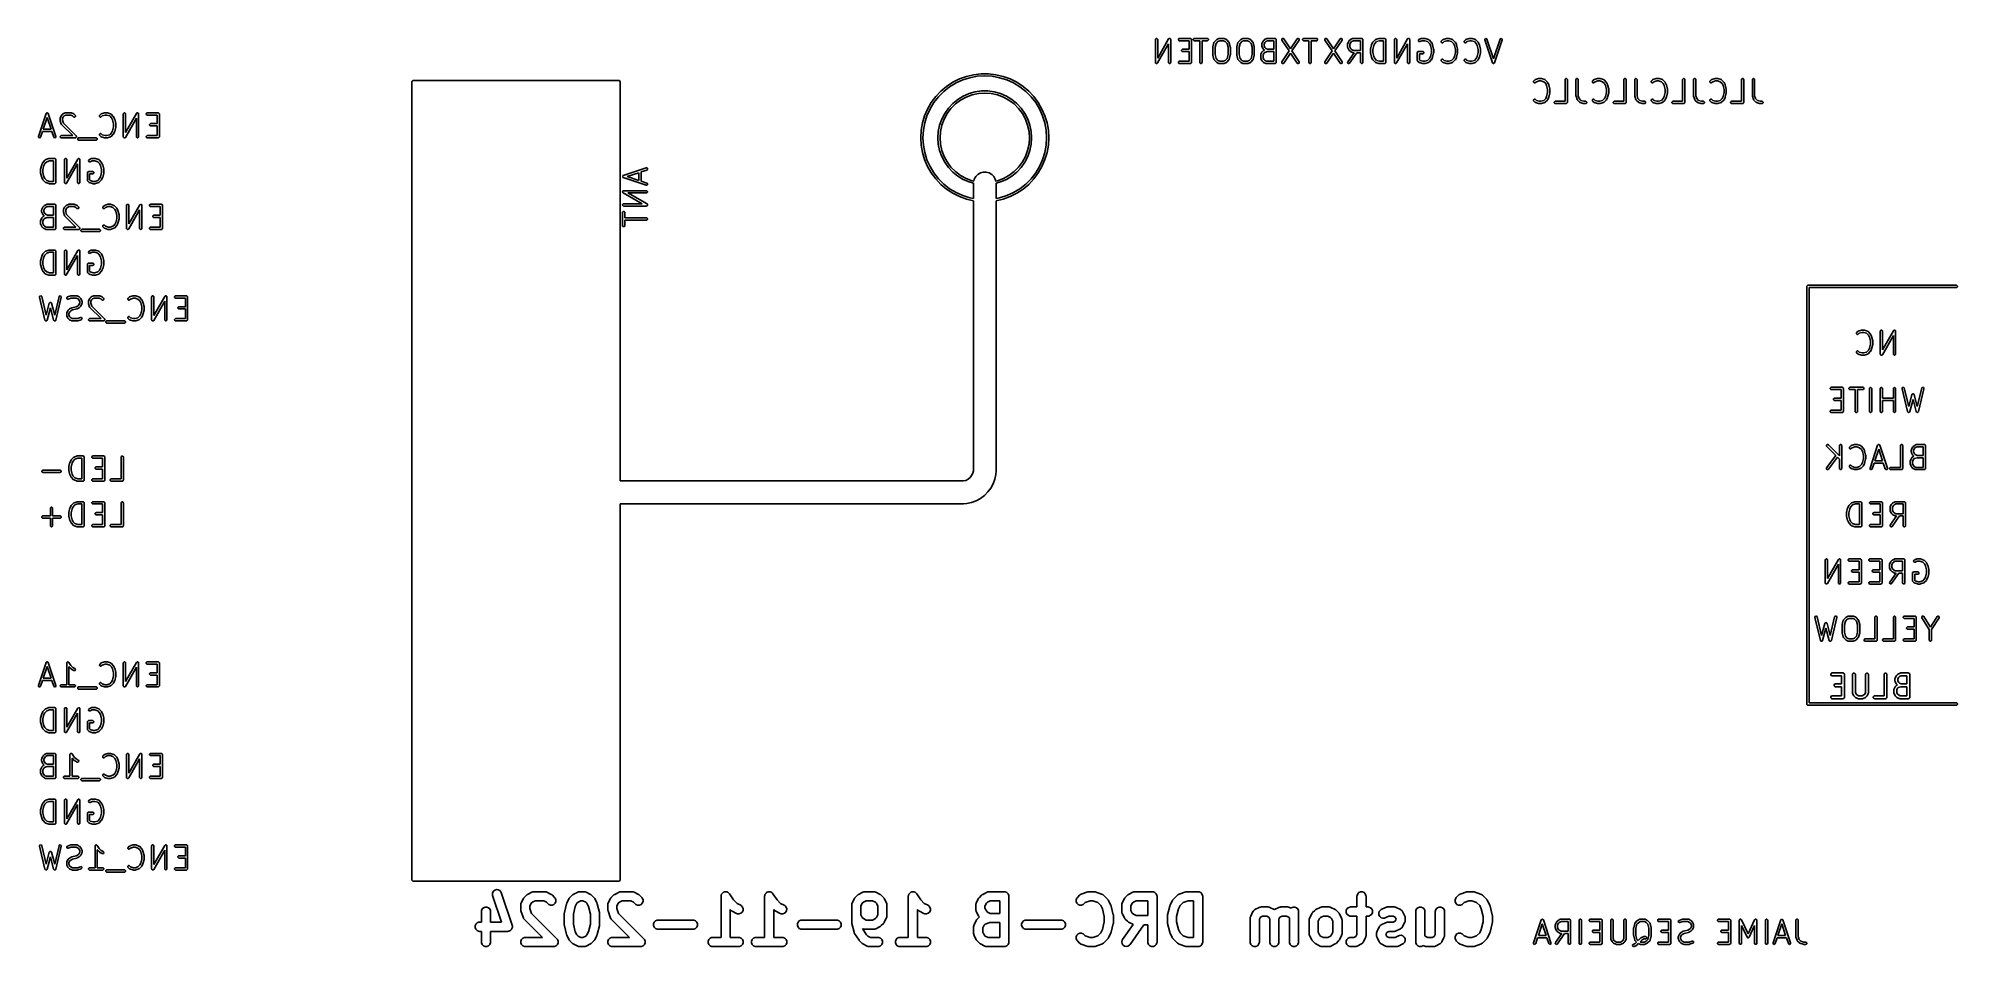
# Model space of a CAD drawing. Extents: x 109.6 to 193.5, y -118.1 to -78.4.
import ezdxf

# ---------------------------------------------------------------- set-up
doc = ezdxf.new("R2010")
doc.units = 0
doc.layers.add('BLACK', color=7, linetype='CONTINUOUS')

msp = doc.modelspace()

# ---------------------------------------------------------------- linework, layer by layer
at = {"layer": 'BLACK', "linetype": 'CONTINUOUS'}
for p, q in [((158.461904, -78.457419), (158.46571, -78.438285)), ((158.461904, -79.457419), (158.461904, -78.457419)), ((158.46571, -78.438285), (158.49277, -78.411225)), ((158.49277, -78.411225), (158.531038, -78.411225)), ((158.531038, -78.411225), (158.558098, -78.438285)), ((159.033332, -78.645697), (158.555316, -79.482226)), ((158.558098, -78.438285), (158.561904, -78.457419)), ((158.561904, -79.26914), (159.03992, -78.432612)), ((158.561904, -78.457419), (158.561904, -79.26914)), ((159.033332, -79.457419), (159.033332, -78.645697)), ((159.03992, -78.432612), (159.052718, -78.417887)), ((159.052718, -78.417887), (159.059342, -78.41608)), ((159.059342, -78.41608), (159.064198, -78.411225)), ((159.064198, -78.411225), (159.077146, -78.411225)), ((159.077146, -78.411225), (159.089638, -78.407818)), ((159.089638, -78.407818), (159.0956, -78.411225)), ((159.0956, -78.411225), (159.102466, -78.411225)), ((159.102466, -78.411225), (159.111619, -78.420378)), ((159.111619, -78.420378), (159.122864, -78.426804)), ((159.122864, -78.426804), (159.124671, -78.43343)), ((159.124671, -78.43343), (159.129526, -78.438285)), ((159.129526, -78.438285), (159.133332, -78.457419)), ((159.133332, -78.457419), (159.133332, -79.457419)), ((159.46571, -78.438285), (159.49277, -78.411225)), ((159.46571, -78.476553), (159.46571, -78.438285)), ((159.49277, -78.503613), (159.46571, -78.476553)), ((159.49277, -78.411225), (159.511904, -78.407419)), ((159.511904, -78.507419), (159.49277, -78.503613)), ((159.511904, -78.407419), (159.988094, -78.407419)), ((159.938094, -78.507419), (159.511904, -78.507419)), ((159.608567, -78.914475), (159.635627, -78.887415)), ((159.635627, -78.887415), (159.654761, -78.883609)), ((159.654761, -78.883609), (159.938094, -78.883609)), ((159.938094, -78.883609), (159.938094, -78.507419)), ((159.988094, -78.407419), (160.007228, -78.411225)), ((160.007228, -78.411225), (160.034288, -78.438285)), ((160.034288, -78.438285), (160.038094, -78.457419)), ((160.038094, -78.457419), (160.038094, -79.457419)), ((160.120472, -78.438285), (160.147532, -78.411225)), ((160.120472, -78.476553), (160.120472, -78.438285)), ((160.147532, -78.503613), (160.120472, -78.476553)), ((160.147532, -78.411225), (160.166666, -78.407419)), ((160.166666, -78.507419), (160.147532, -78.503613)), ((160.166666, -78.407419), (160.738094, -78.407419)), ((160.40238, -78.507419), (160.166666, -78.507419)), ((160.40238, -79.457419), (160.40238, -78.507419)), ((160.738094, -78.507419), (160.50238, -78.507419)), ((160.50238, -78.507419), (160.50238, -79.457419)), ((160.738094, -78.407419), (160.757228, -78.411225)), ((160.757228, -78.503613), (160.738094, -78.507419)), ((160.757228, -78.411225), (160.784288, -78.438285)), ((160.784288, -78.476553), (160.757228, -78.503613)), ((160.784288, -78.438285), (160.784288, -78.476553)), ((160.973809, -78.790752), (160.975004, -78.784742)), ((160.973809, -79.124085), (160.973809, -78.790752)), ((160.975004, -78.784742), (160.975302, -78.778625)), ((160.975302, -78.778625), (161.022921, -78.588149)), ((161.022921, -78.588149), (161.025234, -78.583252)), ((161.025234, -78.581142), (161.028637, -78.576048)), ((161.025234, -78.583252), (161.025234, -78.581142)), ((161.028637, -78.576048), (161.031254, -78.57051)), ((161.031254, -78.57051), (161.033064, -78.569423)), ((161.033064, -78.569423), (161.036073, -78.564921)), ((161.036073, -78.564921), (161.131311, -78.469683)), ((161.116576, -78.625837), (161.073809, -78.796907)), ((161.073809, -78.796907), (161.073809, -79.11793)), ((161.196282, -78.546131), (161.116576, -78.625837)), ((161.131311, -78.469683), (161.13797, -78.465232)), ((161.13797, -78.465232), (161.144305, -78.460317)), ((161.144305, -78.460317), (161.239543, -78.412698)), ((161.273708, -78.507419), (161.196282, -78.546131)), ((161.239543, -78.412698), (161.241958, -78.412036)), ((161.241958, -78.412036), (161.24277, -78.411225)), ((161.24277, -78.411225), (161.250631, -78.409661)), ((161.250631, -78.409661), (161.258359, -78.407545)), ((161.258359, -78.407545), (161.259447, -78.407907)), ((161.259447, -78.407907), (161.261904, -78.407419)), ((161.261904, -78.407419), (161.45238, -78.407419)), ((161.440577, -78.507419), (161.273708, -78.507419)), ((161.518001, -78.546131), (161.440577, -78.507419)), ((161.45238, -78.407419), (161.454836, -78.407907)), ((161.454836, -78.407907), (161.455925, -78.407545)), ((161.455925, -78.407545), (161.463652, -78.409661)), ((161.463652, -78.409661), (161.471514, -78.411225)), ((161.471514, -78.411225), (161.472325, -78.412036)), ((161.472325, -78.412036), (161.474741, -78.412698)), ((161.474741, -78.412698), (161.569978, -78.460316)), ((161.597707, -78.625837), (161.518001, -78.546131)), ((161.569978, -78.460316), (161.576311, -78.465231)), ((161.576311, -78.465231), (161.582973, -78.469683)), ((161.582973, -78.469683), (161.678211, -78.564921)), ((161.640475, -78.796907), (161.597707, -78.625837)), ((161.640475, -79.11793), (161.640475, -78.796907)), ((161.678211, -78.564921), (161.681219, -78.569423)), ((161.681219, -78.569423), (161.68303, -78.57051)), ((161.68303, -78.57051), (161.685646, -78.576048)), ((161.685646, -78.576048), (161.68905, -78.581142)), ((161.68905, -78.581142), (161.68905, -78.583252)), ((161.68905, -78.583252), (161.691363, -78.588149)), ((161.691363, -78.588149), (161.738982, -78.778625)), ((161.738982, -78.778625), (161.739279, -78.784742)), ((161.739279, -78.784742), (161.740475, -78.790752)), ((161.740475, -78.790752), (161.740475, -79.124085)), ((162.021428, -78.790752), (162.022623, -78.784742)), ((162.021428, -79.124085), (162.021428, -78.790752)), ((162.022623, -78.784742), (162.022921, -78.778625)), ((162.022921, -78.778625), (162.07054, -78.588149)), ((162.07054, -78.588149), (162.072853, -78.583252)), ((162.072853, -78.581142), (162.076256, -78.576048)), ((162.072853, -78.583252), (162.072853, -78.581142)), ((162.076256, -78.576048), (162.078873, -78.57051)), ((162.078873, -78.57051), (162.080683, -78.569423)), ((162.080683, -78.569423), (162.083692, -78.564921)), ((162.083692, -78.564921), (162.17893, -78.469683)), ((162.164195, -78.625837), (162.121428, -78.796907)), ((162.121428, -78.796907), (162.121428, -79.11793)), ((162.243901, -78.546131), (162.164195, -78.625837)), ((162.17893, -78.469683), (162.185589, -78.465232)), ((162.185589, -78.465232), (162.191924, -78.460317)), ((162.191924, -78.460317), (162.287162, -78.412698)), ((162.321327, -78.507419), (162.243901, -78.546131)), ((162.287162, -78.412698), (162.289577, -78.412036)), ((162.289577, -78.412036), (162.290389, -78.411225)), ((162.290389, -78.411225), (162.29825, -78.409661)), ((162.29825, -78.409661), (162.305978, -78.407545)), ((162.305978, -78.407545), (162.307066, -78.407907)), ((162.307066, -78.407907), (162.309523, -78.407419)), ((162.309523, -78.407419), (162.499999, -78.407419)), ((162.488196, -78.507419), (162.321327, -78.507419)), ((162.56562, -78.546131), (162.488196, -78.507419)), ((162.499999, -78.407419), (162.502455, -78.407907)), ((162.502455, -78.407907), (162.503544, -78.407545)), ((162.503544, -78.407545), (162.511271, -78.409661)), ((162.511271, -78.409661), (162.519133, -78.411225)), ((162.519133, -78.411225), (162.519944, -78.412036)), ((162.519944, -78.412036), (162.52236, -78.412698)), ((162.52236, -78.412698), (162.617597, -78.460316)), ((162.645326, -78.625837), (162.56562, -78.546131)), ((162.617597, -78.460316), (162.62393, -78.465231)), ((162.62393, -78.465231), (162.630592, -78.469683)), ((162.630592, -78.469683), (162.72583, -78.564921)), ((162.688094, -78.796907), (162.645326, -78.625837)), ((162.688094, -79.11793), (162.688094, -78.796907)), ((162.72583, -78.564921), (162.728838, -78.569423)), ((162.728838, -78.569423), (162.730649, -78.57051)), ((162.730649, -78.57051), (162.733265, -78.576048)), ((162.733265, -78.576048), (162.736669, -78.581142)), ((162.736669, -78.581142), (162.736669, -78.583252)), ((162.736669, -78.583252), (162.738982, -78.588149)), ((162.738982, -78.588149), (162.786601, -78.778625)), ((162.786601, -78.778625), (162.786898, -78.784742)), ((162.786898, -78.784742), (162.788094, -78.790752)), ((162.788094, -78.790752), (162.788094, -79.124085)), ((163.116666, -78.647895), (163.117154, -78.645438)), ((163.116666, -78.743133), (163.116666, -78.647895)), ((163.117154, -78.745589), (163.116666, -78.743133)), ((163.116792, -78.64435), (163.118908, -78.636622)), ((163.117154, -78.645438), (163.116792, -78.64435)), ((163.116792, -78.746678), (163.117154, -78.745589)), ((163.118908, -78.754405), (163.116792, -78.746678)), ((163.118908, -78.636622), (163.120472, -78.628761)), ((163.120472, -78.762267), (163.118908, -78.754405)), ((163.120472, -78.628761), (163.121283, -78.627949)), ((163.121283, -78.763078), (163.120472, -78.762267)), ((163.121283, -78.627949), (163.121945, -78.625534)), ((163.121945, -78.765494), (163.121283, -78.763078)), ((163.121945, -78.625534), (163.169563, -78.530297)), ((163.169563, -78.860731), (163.121945, -78.765494)), ((163.169563, -78.530297), (163.174478, -78.523963)), ((163.174478, -78.867064), (163.169563, -78.860731)), ((163.174478, -78.523963), (163.17893, -78.517302)), ((163.17893, -78.873726), (163.174478, -78.867064)), ((163.17893, -78.517302), (163.226548, -78.469683)), ((163.226548, -78.921345), (163.17893, -78.873726)), ((163.255377, -78.582274), (163.216666, -78.659698)), ((163.216666, -78.659698), (163.216666, -78.73133)), ((163.216666, -78.73133), (163.255377, -78.808753)), ((163.226548, -78.469683), (163.233214, -78.465228)), ((163.233214, -78.465228), (163.239543, -78.460317)), ((163.239543, -78.460317), (163.334781, -78.412698)), ((163.291522, -78.54613), (163.255377, -78.582274)), ((163.255377, -78.808753), (163.291522, -78.844897)), ((163.368946, -78.507419), (163.291522, -78.54613)), ((163.291522, -78.844897), (163.368946, -78.883609)), ((163.334781, -78.412698), (163.337196, -78.412036)), ((163.337196, -78.412036), (163.338008, -78.411225)), ((163.338008, -78.411225), (163.345869, -78.409661)), ((163.345869, -78.409661), (163.353597, -78.407545)), ((163.353597, -78.407545), (163.354685, -78.407907)), ((163.354685, -78.407907), (163.357142, -78.407419)), ((163.357142, -78.407419), (163.690475, -78.407419)), ((163.640475, -78.507419), (163.368946, -78.507419)), ((163.368946, -78.883609), (163.640475, -78.883609)), ((163.640475, -78.883609), (163.640475, -78.507419)), ((163.690475, -78.407419), (163.709609, -78.411225)), ((163.709609, -78.411225), (163.736669, -78.438285)), ((163.736669, -78.438285), (163.740475, -78.457419)), ((163.740475, -78.457419), (163.740475, -79.457419)), ((163.986665, -78.467122), (163.99417, -78.429597)), ((163.994111, -78.485154), (163.986665, -78.467122)), ((164.308954, -78.957419), (163.994111, -78.485154)), ((163.99417, -78.429597), (164.026011, -78.40837)), ((164.026011, -78.40837), (164.063536, -78.415875)), ((164.063536, -78.415875), (164.077317, -78.429684)), ((164.077317, -78.429684), (164.369046, -78.867279)), ((164.369046, -78.867279), (164.660777, -78.429684)), ((164.743982, -78.485154), (164.429139, -78.957419)), ((164.660777, -78.429684), (164.674558, -78.415875)), ((164.674558, -78.415875), (164.712083, -78.40837)), ((164.712083, -78.40837), (164.743924, -78.429597)), ((164.743924, -78.429597), (164.751429, -78.467122)), ((164.751429, -78.467122), (164.743982, -78.485154)), ((164.894282, -78.438285), (164.921342, -78.411225)), ((164.894282, -78.476553), (164.894282, -78.438285)), ((164.921342, -78.503613), (164.894282, -78.476553)), ((164.921342, -78.411225), (164.940476, -78.407419)), ((164.940476, -78.507419), (164.921342, -78.503613)), ((164.940476, -78.407419), (165.511904, -78.407419)), ((165.17619, -78.507419), (164.940476, -78.507419)), ((165.17619, -79.457419), (165.17619, -78.507419)), ((165.511904, -78.507419), (165.27619, -78.507419)), ((165.27619, -78.507419), (165.27619, -79.457419)), ((165.511904, -78.407419), (165.531038, -78.411225)), ((165.531038, -78.503613), (165.511904, -78.507419)), ((165.531038, -78.411225), (165.558098, -78.438285)), ((165.558098, -78.476553), (165.531038, -78.503613)), ((165.558098, -78.438285), (165.558098, -78.476553)), ((165.867617, -78.467122), (165.875122, -78.429597)), ((165.875063, -78.485154), (165.867617, -78.467122)), ((166.189906, -78.957419), (165.875063, -78.485154)), ((165.875122, -78.429597), (165.906963, -78.40837)), ((165.906963, -78.40837), (165.944488, -78.415875)), ((165.944488, -78.415875), (165.958269, -78.429684)), ((165.958269, -78.429684), (166.249998, -78.867279)), ((166.249998, -78.867279), (166.541729, -78.429684)), ((166.624934, -78.485154), (166.310091, -78.957419)), ((166.541729, -78.429684), (166.55551, -78.415875)), ((166.55551, -78.415875), (166.593035, -78.40837)), ((166.593035, -78.40837), (166.624876, -78.429597)), ((166.624876, -78.429597), (166.632381, -78.467122)), ((166.632381, -78.467122), (166.624934, -78.485154)), ((166.866666, -78.647895), (166.867154, -78.645438)), ((166.866666, -78.790752), (166.866666, -78.647895)), ((166.867154, -78.793208), (166.866666, -78.790752)), ((166.866792, -78.64435), (166.868908, -78.636622)), ((166.867154, -78.645438), (166.866792, -78.64435)), ((166.866792, -78.794297), (166.867154, -78.793208)), ((166.868908, -78.802024), (166.866792, -78.794297)), ((166.868908, -78.636622), (166.870472, -78.628761)), ((166.870472, -78.809886), (166.868908, -78.802024)), ((166.870472, -78.628761), (166.871283, -78.627949)), ((166.871283, -78.810697), (166.870472, -78.809886)), ((166.871283, -78.627949), (166.871945, -78.625534)), ((166.871945, -78.813113), (166.871283, -78.810697)), ((166.871945, -78.625534), (166.919563, -78.530297)), ((166.919563, -78.90835), (166.871945, -78.813113)), ((166.919563, -78.530297), (166.924478, -78.523963)), ((166.924478, -78.523963), (166.92893, -78.517302)), ((166.92893, -78.517302), (166.976548, -78.469683)), ((167.005377, -78.582274), (166.966666, -78.659698)), ((166.966666, -78.659698), (166.966666, -78.778949)), ((166.966666, -78.778949), (167.005377, -78.856372)), ((166.976548, -78.469683), (166.983214, -78.465228)), ((166.983214, -78.465228), (166.989543, -78.460317)), ((166.989543, -78.460317), (167.084781, -78.412698)), ((167.041522, -78.54613), (167.005377, -78.582274)), ((167.005377, -78.856372), (167.041522, -78.892516)), ((167.118946, -78.507419), (167.041522, -78.54613)), ((167.041522, -78.892516), (167.118946, -78.931228)), ((167.084781, -78.412698), (167.087196, -78.412036)), ((167.087196, -78.412036), (167.088008, -78.411225)), ((167.088008, -78.411225), (167.095869, -78.409661)), ((167.095869, -78.409661), (167.103597, -78.407545)), ((167.103597, -78.407545), (167.104685, -78.407907)), ((167.104685, -78.407907), (167.107142, -78.407419)), ((167.107142, -78.407419), (167.488094, -78.407419)), ((167.438094, -78.507419), (167.118946, -78.507419)), ((167.438094, -78.931228), (167.438094, -78.507419)), ((167.488094, -78.407419), (167.507228, -78.411225)), ((167.507228, -78.411225), (167.534288, -78.438285)), ((167.534288, -78.438285), (167.538094, -78.457419)), ((167.538094, -78.457419), (167.538094, -79.457419)), ((167.866666, -78.88599), (167.867861, -78.87998)), ((167.866666, -79.028847), (167.866666, -78.88599)), ((167.867861, -78.87998), (167.868159, -78.873863)), ((167.868159, -78.873863), (167.915778, -78.683387)), ((167.915778, -78.683387), (167.918117, -78.678434)), ((167.918117, -78.678434), (167.919564, -78.673153)), ((167.919564, -78.673153), (167.967182, -78.577916)), ((168.011461, -78.712965), (167.966666, -78.892145)), ((167.966666, -78.892145), (167.966666, -79.022692)), ((167.967182, -78.577916), (167.972097, -78.571582)), ((167.972097, -78.571582), (167.976549, -78.564921)), ((167.976549, -78.564921), (168.071787, -78.469683)), ((168.052997, -78.629893), (168.011461, -78.712965)), ((168.13415, -78.548739), (168.052997, -78.629893)), ((168.071787, -78.469683), (168.073868, -78.468292)), ((168.073868, -78.468292), (168.074382, -78.467265)), ((168.074382, -78.467265), (168.081347, -78.463294)), ((168.081347, -78.463294), (168.088008, -78.458844)), ((168.088008, -78.458844), (168.089156, -78.458844)), ((168.089156, -78.458844), (168.091331, -78.457604)), ((168.091331, -78.457604), (168.234187, -78.409985)), ((168.258112, -78.507419), (168.13415, -78.548739)), ((168.234187, -78.409985), (168.242137, -78.408982)), ((168.242137, -78.408982), (168.249999, -78.407419)), ((168.249999, -78.407419), (168.488094, -78.407419)), ((168.438094, -78.507419), (168.258112, -78.507419)), ((168.438094, -79.407419), (168.438094, -78.507419)), ((168.488094, -78.407419), (168.507228, -78.411225)), ((168.507228, -78.411225), (168.534288, -78.438285)), ((168.534288, -78.438285), (168.538094, -78.457419)), ((168.538094, -78.457419), (168.538094, -79.457419)), ((168.914285, -78.457419), (168.918091, -78.438285)), ((168.914285, -79.457419), (168.914285, -78.457419)), ((168.918091, -78.438285), (168.945151, -78.411225)), ((168.945151, -78.411225), (168.983419, -78.411225)), ((168.983419, -78.411225), (169.010479, -78.438285)), ((169.485713, -78.645697), (169.007697, -79.482226)), ((169.010479, -78.438285), (169.014285, -78.457419)), ((169.014285, -79.26914), (169.492301, -78.432612)), ((169.014285, -78.457419), (169.014285, -79.26914)), ((169.485713, -79.457419), (169.485713, -78.645697)), ((169.492301, -78.432612), (169.505099, -78.417887)), ((169.505099, -78.417887), (169.511723, -78.41608)), ((169.511723, -78.41608), (169.516579, -78.411225)), ((169.516579, -78.411225), (169.529527, -78.411225)), ((169.529527, -78.411225), (169.542019, -78.407818)), ((169.542019, -78.407818), (169.547981, -78.411225)), ((169.547981, -78.411225), (169.554847, -78.411225)), ((169.554847, -78.411225), (169.564, -78.420378)), ((169.564, -78.420378), (169.575245, -78.426804)), ((169.575245, -78.426804), (169.577052, -78.43343)), ((169.577052, -78.43343), (169.581907, -78.438285)), ((169.581907, -78.438285), (169.585713, -78.457419)), ((169.585713, -78.457419), (169.585713, -79.457419)), ((169.96203, -78.508583), (169.974131, -78.472278)), ((169.979144, -78.542811), (169.96203, -78.508583)), ((169.974131, -78.472278), (169.989543, -78.460317)), ((170.015449, -78.554912), (169.979144, -78.542811)), ((169.989543, -78.460317), (170.084781, -78.412698)), ((170.034265, -78.549759), (170.015449, -78.554912)), ((170.118946, -78.507419), (170.034265, -78.549759)), ((170.084781, -78.412698), (170.087196, -78.412036)), ((170.087196, -78.412036), (170.088008, -78.411225)), ((170.088008, -78.411225), (170.095869, -78.409661)), ((170.095869, -78.409661), (170.103597, -78.407545)), ((170.103597, -78.407545), (170.104685, -78.407907)), ((170.104685, -78.407907), (170.107142, -78.407419)), ((170.107142, -78.407419), (170.249999, -78.407419)), ((170.241886, -78.507419), (170.118946, -78.507419)), ((170.365847, -78.548739), (170.241886, -78.507419)), ((170.249999, -78.407419), (170.257861, -78.408982)), ((170.257861, -78.408982), (170.26581, -78.409985)), ((170.26581, -78.409985), (170.408667, -78.457604)), ((170.447, -78.629892), (170.365847, -78.548739)), ((170.408667, -78.457604), (170.410842, -78.458844)), ((170.410842, -78.458844), (170.41199, -78.458844)), ((170.41199, -78.458844), (170.418654, -78.463297)), ((170.418654, -78.463297), (170.425615, -78.467265)), ((170.425615, -78.467265), (170.426128, -78.468291)), ((170.426128, -78.468291), (170.428211, -78.469683)), ((170.428211, -78.469683), (170.523449, -78.564921)), ((170.488537, -78.712966), (170.447, -78.629892)), ((170.533332, -78.892145), (170.488537, -78.712966)), ((170.523449, -78.564921), (170.527899, -78.57158)), ((170.527899, -78.57158), (170.532815, -78.577915)), ((170.532815, -78.577915), (170.580434, -78.673153)), ((170.533332, -79.022692), (170.533332, -78.892145)), ((170.580434, -78.673153), (170.58188, -78.678434)), ((170.58188, -78.678434), (170.58422, -78.683387)), ((170.58422, -78.683387), (170.631839, -78.873863)), ((170.631839, -78.873863), (170.632136, -78.87998)), ((170.632136, -78.87998), (170.633332, -78.88599)), ((170.633332, -78.88599), (170.633332, -79.028847)), ((170.96571, -78.533523), (170.976549, -78.517302)), ((170.96571, -78.571791), (170.96571, -78.533523)), ((170.99277, -78.598851), (170.96571, -78.571791)), ((170.976549, -78.517302), (171.024167, -78.469683)), ((171.031038, -78.598851), (170.99277, -78.598851)), ((171.024167, -78.469683), (171.026249, -78.468291)), ((171.026249, -78.468291), (171.026763, -78.467265)), ((171.026763, -78.467265), (171.033721, -78.463298)), ((171.047259, -78.588012), (171.031038, -78.598851)), ((171.033721, -78.463298), (171.040388, -78.458844)), ((171.040388, -78.458844), (171.041537, -78.458844)), ((171.041537, -78.458844), (171.043712, -78.457604)), ((171.043712, -78.457604), (171.186568, -78.409985)), ((171.086532, -78.548739), (171.047259, -78.588012)), ((171.210493, -78.507419), (171.086532, -78.548739)), ((171.186568, -78.409985), (171.194518, -78.408982)), ((171.194518, -78.408982), (171.20238, -78.407419)), ((171.20238, -78.407419), (171.297618, -78.407419)), ((171.289505, -78.507419), (171.210493, -78.507419)), ((171.413466, -78.548739), (171.289505, -78.507419)), ((171.297618, -78.407419), (171.30548, -78.408982)), ((171.30548, -78.408982), (171.313429, -78.409985)), ((171.313429, -78.409985), (171.456286, -78.457604)), ((171.494619, -78.629892), (171.413466, -78.548739)), ((171.456286, -78.457604), (171.458461, -78.458844)), ((171.458461, -78.458844), (171.459609, -78.458844)), ((171.459609, -78.458844), (171.466273, -78.463297)), ((171.466273, -78.463297), (171.473234, -78.467265)), ((171.473234, -78.467265), (171.473747, -78.468291)), ((171.473747, -78.468291), (171.47583, -78.469683)), ((171.47583, -78.469683), (171.571068, -78.564921)), ((171.536156, -78.712966), (171.494619, -78.629892)), ((171.580951, -78.892145), (171.536156, -78.712966)), ((171.571068, -78.564921), (171.575518, -78.57158)), ((171.575518, -78.57158), (171.580434, -78.577915)), ((171.580434, -78.577915), (171.628053, -78.673153)), ((171.580951, -79.022692), (171.580951, -78.892145)), ((171.628053, -78.673153), (171.629499, -78.678434)), ((171.629499, -78.678434), (171.631839, -78.683387)), ((171.631839, -78.683387), (171.679458, -78.873863)), ((171.679458, -78.873863), (171.679755, -78.87998)), ((171.679755, -78.87998), (171.680951, -78.88599)), ((171.680951, -78.88599), (171.680951, -79.028847)), ((171.96571, -78.533523), (171.976549, -78.517302)), ((171.96571, -78.571791), (171.96571, -78.533523)), ((171.99277, -78.598851), (171.96571, -78.571791)), ((171.976549, -78.517302), (172.024167, -78.469683)), ((172.031038, -78.598851), (171.99277, -78.598851)), ((172.024167, -78.469683), (172.026249, -78.468291)), ((172.026249, -78.468291), (172.026763, -78.467265)), ((172.026763, -78.467265), (172.033721, -78.463298)), ((172.047259, -78.588012), (172.031038, -78.598851)), ((172.033721, -78.463298), (172.040388, -78.458844)), ((172.040388, -78.458844), (172.041537, -78.458844)), ((172.041537, -78.458844), (172.043712, -78.457604)), ((172.043712, -78.457604), (172.186568, -78.409985)), ((172.086532, -78.548739), (172.047259, -78.588012)), ((172.210493, -78.507419), (172.086532, -78.548739)), ((172.186568, -78.409985), (172.194518, -78.408982)), ((172.194518, -78.408982), (172.20238, -78.407419)), ((172.20238, -78.407419), (172.297618, -78.407419)), ((172.289505, -78.507419), (172.210493, -78.507419)), ((172.413466, -78.548739), (172.289505, -78.507419)), ((172.297618, -78.407419), (172.30548, -78.408982)), ((172.30548, -78.408982), (172.313429, -78.409985)), ((172.313429, -78.409985), (172.456286, -78.457604)), ((172.494619, -78.629892), (172.413466, -78.548739)), ((172.456286, -78.457604), (172.458461, -78.458844)), ((172.458461, -78.458844), (172.459609, -78.458844)), ((172.459609, -78.458844), (172.466273, -78.463297)), ((172.466273, -78.463297), (172.473234, -78.467265)), ((172.473234, -78.467265), (172.473747, -78.468291)), ((172.473747, -78.468291), (172.47583, -78.469683)), ((172.47583, -78.469683), (172.571068, -78.564921)), ((172.536156, -78.712966), (172.494619, -78.629892)), ((172.580951, -78.892145), (172.536156, -78.712966)), ((172.571068, -78.564921), (172.575518, -78.57158)), ((172.575518, -78.57158), (172.580434, -78.577915)), ((172.580434, -78.577915), (172.628053, -78.673153)), ((172.580951, -79.022692), (172.580951, -78.892145)), ((172.628053, -78.673153), (172.629499, -78.678434)), ((172.629499, -78.678434), (172.631839, -78.683387)), ((172.631839, -78.683387), (172.679458, -78.873863)), ((172.679458, -78.873863), (172.679755, -78.87998)), ((172.679755, -78.87998), (172.680951, -78.88599)), ((172.680951, -78.88599), (172.680951, -79.028847)), ((172.866792, -78.453875), (172.883906, -78.419646)), ((172.869232, -78.47323), (172.866792, -78.453875)), ((173.202565, -79.47323), (172.869232, -78.47323)), ((172.883906, -78.419646), (172.92021, -78.407545)), ((172.92021, -78.407545), (172.954439, -78.424659)), ((172.954439, -78.424659), (172.9641, -78.441608)), ((172.9641, -78.441608), (173.249999, -79.299305)), ((173.249999, -79.299305), (173.535898, -78.441608)), ((173.630766, -78.473231), (173.297433, -79.47323)), ((173.535898, -78.441608), (173.545559, -78.42466)), ((173.545559, -78.42466), (173.579788, -78.407545)), ((173.579788, -78.407545), (173.616092, -78.419647)), ((173.616092, -78.419647), (173.633206, -78.453875)), ((173.633206, -78.453875), (173.630766, -78.473231)), ((158.46571, -79.476553), (158.461904, -79.457419)), ((158.470564, -79.481407), (158.46571, -79.476553)), ((158.472372, -79.488034), (158.470564, -79.481407)), ((158.483616, -79.494459), (158.472372, -79.488034)), ((158.49277, -79.503613), (158.483616, -79.494459)), ((158.499636, -79.503613), (158.49277, -79.503613)), ((158.505598, -79.50702), (158.499636, -79.503613)), ((158.518091, -79.503613), (158.505598, -79.50702)), ((158.531038, -79.503613), (158.518091, -79.503613)), ((158.535892, -79.498758), (158.531038, -79.503613)), ((158.542519, -79.496951), (158.535892, -79.498758)), ((158.555316, -79.482226), (158.542519, -79.496951)), ((159.037138, -79.476553), (159.033332, -79.457419)), ((159.064198, -79.503613), (159.037138, -79.476553)), ((159.102466, -79.503613), (159.064198, -79.503613)), ((159.129526, -79.476553), (159.102466, -79.503613)), ((159.133332, -79.457419), (159.129526, -79.476553)), ((159.46571, -79.438285), (159.49277, -79.411225)), ((159.46571, -79.476553), (159.46571, -79.438285)), ((159.49277, -79.503613), (159.46571, -79.476553)), ((159.49277, -79.411225), (159.511904, -79.407419)), ((159.511904, -79.507419), (159.49277, -79.503613)), ((159.511904, -79.407419), (159.938094, -79.407419)), ((159.988094, -79.507419), (159.511904, -79.507419)), ((159.608567, -78.952743), (159.608567, -78.914475)), ((159.635627, -78.979803), (159.608567, -78.952743)), ((159.654761, -78.983609), (159.635627, -78.979803)), ((159.938094, -78.983609), (159.654761, -78.983609)), ((159.938094, -79.407419), (159.938094, -78.983609)), ((160.007228, -79.503613), (159.988094, -79.507419)), ((160.034288, -79.476553), (160.007228, -79.503613)), ((160.038094, -79.457419), (160.034288, -79.476553)), ((160.406186, -79.476553), (160.40238, -79.457419)), ((160.433246, -79.503613), (160.406186, -79.476553)), ((160.471514, -79.503613), (160.433246, -79.503613)), ((160.498574, -79.476553), (160.471514, -79.503613)), ((160.50238, -79.457419), (160.498574, -79.476553)), ((160.975004, -79.130094), (160.973809, -79.124085)), ((160.975302, -79.136212), (160.975004, -79.130094)), ((161.022921, -79.326688), (160.975302, -79.136212)), ((161.025234, -79.331584), (161.022921, -79.326688)), ((161.025234, -79.333695), (161.025234, -79.331584)), ((161.028638, -79.33879), (161.025234, -79.333695)), ((161.031254, -79.344327), (161.028638, -79.33879)), ((161.033062, -79.345412), (161.031254, -79.344327)), ((161.036072, -79.349916), (161.033062, -79.345412)), ((161.131311, -79.445155), (161.036072, -79.349916)), ((161.073809, -79.11793), (161.116576, -79.288998)), ((161.116576, -79.288998), (161.196285, -79.368707)), ((161.13797, -79.449605), (161.131311, -79.445155)), ((161.144305, -79.454521), (161.13797, -79.449605)), ((161.239543, -79.50214), (161.144305, -79.454521)), ((161.196285, -79.368707), (161.273708, -79.407419)), ((161.241958, -79.502801), (161.239543, -79.50214)), ((161.24277, -79.503613), (161.241958, -79.502801)), ((161.250631, -79.505176), (161.24277, -79.503613)), ((161.258359, -79.507293), (161.250631, -79.505176)), ((161.259447, -79.50693), (161.258359, -79.507293)), ((161.261904, -79.507419), (161.259447, -79.50693)), ((161.45238, -79.507419), (161.261904, -79.507419)), ((161.273708, -79.407419), (161.440577, -79.407419)), ((161.440577, -79.407419), (161.517999, -79.368708)), ((161.454836, -79.50693), (161.45238, -79.507419)), ((161.455925, -79.507293), (161.454836, -79.50693)), ((161.463652, -79.505176), (161.455925, -79.507293)), ((161.471514, -79.503613), (161.463652, -79.505176)), ((161.472325, -79.502801), (161.471514, -79.503613)), ((161.474741, -79.50214), (161.472325, -79.502801)), ((161.569978, -79.454522), (161.474741, -79.50214)), ((161.517999, -79.368708), (161.597707, -79.288999)), ((161.576305, -79.449611), (161.569978, -79.454522)), ((161.582974, -79.445155), (161.576305, -79.449611)), ((161.678212, -79.349916), (161.582974, -79.445155)), ((161.597707, -79.288999), (161.640475, -79.11793)), ((161.681221, -79.345412), (161.678212, -79.349916)), ((161.68303, -79.344327), (161.681221, -79.345412)), ((161.685645, -79.33879), (161.68303, -79.344327)), ((161.68905, -79.333695), (161.685645, -79.33879)), ((161.691363, -79.326688), (161.68905, -79.331584)), ((161.68905, -79.331584), (161.68905, -79.333695)), ((161.738982, -79.136212), (161.691363, -79.326688)), ((161.739279, -79.130094), (161.738982, -79.136212)), ((161.740475, -79.124085), (161.739279, -79.130094)), ((162.022623, -79.130094), (162.021428, -79.124085)), ((162.022921, -79.136212), (162.022623, -79.130094)), ((162.07054, -79.326688), (162.022921, -79.136212)), ((162.072853, -79.331584), (162.07054, -79.326688)), ((162.072853, -79.333695), (162.072853, -79.331584)), ((162.076257, -79.33879), (162.072853, -79.333695)), ((162.078873, -79.344327), (162.076257, -79.33879)), ((162.080681, -79.345412), (162.078873, -79.344327)), ((162.083691, -79.349916), (162.080681, -79.345412)), ((162.17893, -79.445155), (162.083691, -79.349916)), ((162.121428, -79.11793), (162.164195, -79.288998)), ((162.164195, -79.288998), (162.243904, -79.368707)), ((162.185589, -79.449605), (162.17893, -79.445155)), ((162.191924, -79.454521), (162.185589, -79.449605)), ((162.287162, -79.50214), (162.191924, -79.454521)), ((162.243904, -79.368707), (162.321327, -79.407419)), ((162.289577, -79.502801), (162.287162, -79.50214)), ((162.290389, -79.503613), (162.289577, -79.502801)), ((162.29825, -79.505176), (162.290389, -79.503613)), ((162.305978, -79.507293), (162.29825, -79.505176)), ((162.307066, -79.50693), (162.305978, -79.507293)), ((162.309523, -79.507419), (162.307066, -79.50693)), ((162.499999, -79.507419), (162.309523, -79.507419)), ((162.321327, -79.407419), (162.488196, -79.407419)), ((162.488196, -79.407419), (162.565618, -79.368708)), ((162.502455, -79.50693), (162.499999, -79.507419)), ((162.503544, -79.507293), (162.502455, -79.50693)), ((162.511271, -79.505176), (162.503544, -79.507293)), ((162.519133, -79.503613), (162.511271, -79.505176)), ((162.519944, -79.502801), (162.519133, -79.503613)), ((162.52236, -79.50214), (162.519944, -79.502801)), ((162.617597, -79.454522), (162.52236, -79.50214)), ((162.565618, -79.368708), (162.645326, -79.288999)), ((162.623924, -79.449611), (162.617597, -79.454522)), ((162.630593, -79.445155), (162.623924, -79.449611)), ((162.725831, -79.349916), (162.630593, -79.445155)), ((162.645326, -79.288999), (162.688094, -79.11793)), ((162.72884, -79.345412), (162.725831, -79.349916)), ((162.730649, -79.344327), (162.72884, -79.345412)), ((162.733264, -79.33879), (162.730649, -79.344327)), ((162.736669, -79.333695), (162.733264, -79.33879)), ((162.738982, -79.326688), (162.736669, -79.331584)), ((162.736669, -79.331584), (162.736669, -79.333695)), ((162.786601, -79.136212), (162.738982, -79.326688)), ((162.786898, -79.130094), (162.786601, -79.136212)), ((162.788094, -79.124085), (162.786898, -79.130094)), ((163.069047, -79.124085), (163.069535, -79.121628)), ((163.069047, -79.266942), (163.069047, -79.124085)), ((163.069535, -79.269398), (163.069047, -79.266942)), ((163.069173, -79.12054), (163.071289, -79.112812)), ((163.069535, -79.121628), (163.069173, -79.12054)), ((163.069173, -79.270487), (163.069535, -79.269398)), ((163.071289, -79.278214), (163.069173, -79.270487)), ((163.071289, -79.112812), (163.072853, -79.104951)), ((163.072853, -79.286076), (163.071289, -79.278214)), ((163.072853, -79.104951), (163.073664, -79.104139)), ((163.073664, -79.286887), (163.072853, -79.286076)), ((163.073664, -79.104139), (163.074326, -79.101724)), ((163.074326, -79.289303), (163.073664, -79.286887)), ((163.074326, -79.101724), (163.121944, -79.006487)), ((163.121944, -79.38454), (163.074326, -79.289303)), ((163.121944, -79.006487), (163.126859, -79.000153)), ((163.126855, -79.390868), (163.121944, -79.38454)), ((163.13131, -79.397535), (163.126855, -79.390868)), ((163.126859, -79.000153), (163.131311, -78.993492)), ((163.178929, -79.445155), (163.13131, -79.397535)), ((163.131311, -78.993492), (163.178929, -78.945873)), ((163.207758, -79.058464), (163.169047, -79.135888)), ((163.169047, -79.135888), (163.169047, -79.255139)), ((163.169047, -79.255139), (163.207758, -79.332561)), ((163.178929, -78.945873), (163.181011, -78.944481)), ((163.185595, -79.449609), (163.178929, -79.445155)), ((163.181011, -78.944481), (163.181525, -78.943455)), ((163.181525, -78.943455), (163.188483, -78.939488)), ((163.191924, -79.454521), (163.185595, -79.449609)), ((163.188483, -78.939488), (163.19515, -78.935034)), ((163.287162, -79.50214), (163.191924, -79.454521)), ((163.19515, -78.935034), (163.196299, -78.935034)), ((163.196299, -78.935034), (163.198474, -78.933794)), ((163.198474, -78.933794), (163.229634, -78.923407)), ((163.241294, -79.024929), (163.207758, -79.058464)), ((163.207758, -79.332561), (163.243904, -79.368708)), ((163.229634, -78.923407), (163.226548, -78.921345)), ((163.365255, -78.983609), (163.241294, -79.024929)), ((163.243904, -79.368708), (163.321327, -79.407419)), ((163.289577, -79.502801), (163.287162, -79.50214)), ((163.290389, -79.503613), (163.289577, -79.502801)), ((163.29825, -79.505176), (163.290389, -79.503613)), ((163.305978, -79.507293), (163.29825, -79.505176)), ((163.307066, -79.50693), (163.305978, -79.507293)), ((163.309523, -79.507419), (163.307066, -79.50693)), ((163.690475, -79.507419), (163.309523, -79.507419)), ((163.321327, -79.407419), (163.640475, -79.407419)), ((163.640475, -78.983609), (163.365255, -78.983609)), ((163.640475, -79.407419), (163.640475, -78.983609)), ((163.709609, -79.503613), (163.690475, -79.507419)), ((163.736669, -79.476553), (163.709609, -79.503613)), ((163.740475, -79.457419), (163.736669, -79.476553)), ((163.986665, -79.447716), (163.994111, -79.429684)), ((163.99417, -79.485241), (163.986665, -79.447716)), ((163.994111, -79.429684), (164.308954, -78.957419)), ((164.026011, -79.506468), (163.99417, -79.485241)), ((164.063536, -79.498963), (164.026011, -79.506468)), ((164.077317, -79.485154), (164.063536, -79.498963)), ((164.369046, -79.047558), (164.077317, -79.485154)), ((164.660777, -79.485154), (164.369046, -79.047558)), ((164.429139, -78.957419), (164.743982, -79.429684)), ((164.674558, -79.498963), (164.660777, -79.485154)), ((164.712083, -79.506468), (164.674558, -79.498963)), ((164.743924, -79.485241), (164.712083, -79.506468)), ((164.751429, -79.447716), (164.743924, -79.485241)), ((164.743982, -79.429684), (164.751429, -79.447716)), ((165.179996, -79.476553), (165.17619, -79.457419)), ((165.207056, -79.503613), (165.179996, -79.476553)), ((165.245324, -79.503613), (165.207056, -79.503613)), ((165.272384, -79.476553), (165.245324, -79.503613)), ((165.27619, -79.457419), (165.272384, -79.476553)), ((165.867617, -79.447716), (165.875063, -79.429684)), ((165.875122, -79.485241), (165.867617, -79.447716)), ((165.875063, -79.429684), (166.189906, -78.957419)), ((165.906963, -79.506468), (165.875122, -79.485241)), ((165.944488, -79.498963), (165.906963, -79.506468)), ((165.958269, -79.485154), (165.944488, -79.498963)), ((166.249998, -79.047558), (165.958269, -79.485154)), ((166.541729, -79.485154), (166.249998, -79.047558)), ((166.310091, -78.957419), (166.624934, -79.429684)), ((166.55551, -79.498963), (166.541729, -79.485154)), ((166.593035, -79.506468), (166.55551, -79.498963)), ((166.624876, -79.485241), (166.593035, -79.506468)), ((166.632381, -79.447716), (166.624876, -79.485241)), ((166.624934, -79.429684), (166.632381, -79.447716)), ((166.86785, -79.446604), (166.875704, -79.428746)), ((166.8745, -79.48429), (166.86785, -79.446604)), ((166.905851, -79.506235), (166.8745, -79.48429)), ((166.875704, -79.428746), (167.153966, -79.031228)), ((166.943537, -79.499585), (166.905851, -79.506235)), ((166.924478, -78.914683), (166.919563, -78.90835)), ((166.92893, -78.921345), (166.924478, -78.914683)), ((166.976548, -78.968964), (166.92893, -78.921345)), ((166.957628, -79.486092), (166.943537, -79.499585)), ((167.276032, -79.031228), (166.957628, -79.486092)), ((166.983214, -78.973418), (166.976548, -78.968964)), ((166.989543, -78.97833), (166.983214, -78.973418)), ((167.084781, -79.025949), (166.989543, -78.97833)), ((167.087196, -79.02661), (167.084781, -79.025949)), ((167.088008, -79.027422), (167.087196, -79.02661)), ((167.095869, -79.028985), (167.088008, -79.027422)), ((167.103597, -79.031102), (167.095869, -79.028985)), ((167.104685, -79.030739), (167.103597, -79.031102)), ((167.107142, -79.031228), (167.104685, -79.030739)), ((167.153966, -79.031228), (167.107142, -79.031228)), ((167.118946, -78.931228), (167.438094, -78.931228)), ((167.438094, -79.031228), (167.276032, -79.031228)), ((167.438094, -79.457419), (167.438094, -79.031228)), ((167.4419, -79.476553), (167.438094, -79.457419)), ((167.46896, -79.503613), (167.4419, -79.476553)), ((167.507228, -79.503613), (167.46896, -79.503613)), ((167.534288, -79.476553), (167.507228, -79.503613)), ((167.538094, -79.457419), (167.534288, -79.476553)), ((167.867861, -79.034856), (167.866666, -79.028847)), ((167.868159, -79.040974), (167.867861, -79.034856)), ((167.915778, -79.23145), (167.868159, -79.040974)), ((167.918117, -79.236402), (167.915778, -79.23145)), ((167.919564, -79.241684), (167.918117, -79.236402)), ((167.967182, -79.336921), (167.919564, -79.241684)), ((167.966666, -79.022692), (168.011461, -79.201872)), ((167.972093, -79.343249), (167.967182, -79.336921)), ((167.976548, -79.349916), (167.972093, -79.343249)), ((168.071787, -79.445155), (167.976548, -79.349916)), ((168.011461, -79.201872), (168.052996, -79.284942)), ((168.052996, -79.284942), (168.134152, -79.366099)), ((168.073868, -79.446545), (168.071787, -79.445155)), ((168.074382, -79.447573), (168.073868, -79.446545)), ((168.081347, -79.451543), (168.074382, -79.447573)), ((168.088008, -79.455994), (168.081347, -79.451543)), ((168.089156, -79.455994), (168.088008, -79.455994)), ((168.091331, -79.457234), (168.089156, -79.455994)), ((168.234187, -79.504853), (168.091331, -79.457234)), ((168.134152, -79.366099), (168.258112, -79.407419)), ((168.242137, -79.505855), (168.234187, -79.504853)), ((168.249999, -79.507419), (168.242137, -79.505855)), ((168.488094, -79.507419), (168.249999, -79.507419)), ((168.258112, -79.407419), (168.438094, -79.407419)), ((168.507228, -79.503613), (168.488094, -79.507419)), ((168.534288, -79.476553), (168.507228, -79.503613)), ((168.538094, -79.457419), (168.534288, -79.476553)), ((168.918091, -79.476553), (168.914285, -79.457419)), ((168.922945, -79.481407), (168.918091, -79.476553)), ((168.924753, -79.488034), (168.922945, -79.481407)), ((168.935997, -79.494459), (168.924753, -79.488034)), ((168.945151, -79.503613), (168.935997, -79.494459)), ((168.952017, -79.503613), (168.945151, -79.503613)), ((168.957979, -79.50702), (168.952017, -79.503613)), ((168.970472, -79.503613), (168.957979, -79.50702)), ((168.983419, -79.503613), (168.970472, -79.503613)), ((168.988273, -79.498758), (168.983419, -79.503613)), ((168.9949, -79.496951), (168.988273, -79.498758)), ((169.007697, -79.482226), (168.9949, -79.496951)), ((169.489519, -79.476553), (169.485713, -79.457419)), ((169.516579, -79.503613), (169.489519, -79.476553)), ((169.554847, -79.503613), (169.516579, -79.503613)), ((169.581907, -79.476553), (169.554847, -79.503613)), ((169.585713, -79.457419), (169.581907, -79.476553)), ((169.914285, -79.028847), (169.918091, -79.009713)), ((169.914285, -79.36218), (169.914285, -79.028847)), ((169.918091, -79.381314), (169.914285, -79.36218)), ((169.918091, -79.009713), (169.945151, -78.982653)), ((169.928929, -79.397535), (169.918091, -79.381314)), ((169.976548, -79.445155), (169.928929, -79.397535)), ((169.945151, -78.982653), (169.964285, -78.978847)), ((169.964285, -78.978847), (170.154761, -78.978847)), ((169.97863, -79.446546), (169.976548, -79.445155)), ((169.979144, -79.447573), (169.97863, -79.446546)), ((169.986102, -79.451539), (169.979144, -79.447573)), ((169.992769, -79.455994), (169.986102, -79.451539)), ((169.993918, -79.455994), (169.992769, -79.455994)), ((169.996093, -79.457234), (169.993918, -79.455994)), ((170.138949, -79.504853), (169.996093, -79.457234)), ((170.154761, -79.078847), (170.014285, -79.078847)), ((170.014285, -79.078847), (170.014285, -79.341469)), ((170.014285, -79.341469), (170.038914, -79.366099)), ((170.038914, -79.366099), (170.162874, -79.407419)), ((170.146899, -79.505855), (170.138949, -79.504853)), ((170.154761, -79.507419), (170.146899, -79.505855)), ((170.154761, -78.978847), (170.173895, -78.982653)), ((170.173895, -79.075041), (170.154761, -79.078847)), ((170.249999, -79.507419), (170.154761, -79.507419)), ((170.162874, -79.407419), (170.241886, -79.407419)), ((170.173895, -78.982653), (170.200955, -79.009713)), ((170.200955, -79.047981), (170.173895, -79.075041)), ((170.200955, -79.009713), (170.200955, -79.047981)), ((170.241886, -79.407419), (170.365846, -79.366098)), ((170.257861, -79.505855), (170.249999, -79.507419)), ((170.26581, -79.504853), (170.257861, -79.505855)), ((170.408667, -79.457234), (170.26581, -79.504853)), ((170.365846, -79.366098), (170.447, -79.284944)), ((170.410842, -79.455994), (170.408667, -79.457234)), ((170.411991, -79.455994), (170.410842, -79.455994)), ((170.418661, -79.451536), (170.411991, -79.455994)), ((170.425615, -79.447573), (170.418661, -79.451536)), ((170.426127, -79.446547), (170.425615, -79.447573)), ((170.428212, -79.445155), (170.426127, -79.446547)), ((170.52345, -79.349916), (170.428212, -79.445155)), ((170.447, -79.284944), (170.488537, -79.20187)), ((170.488537, -79.20187), (170.533332, -79.022692)), ((170.527903, -79.34325), (170.52345, -79.349916)), ((170.532815, -79.336922), (170.527903, -79.34325)), ((170.580434, -79.241684), (170.532815, -79.336922)), ((170.58188, -79.236402), (170.580434, -79.241684)), ((170.58422, -79.23145), (170.58188, -79.236402)), ((170.631839, -79.040974), (170.58422, -79.23145)), ((170.632136, -79.034856), (170.631839, -79.040974)), ((170.633332, -79.028847), (170.632136, -79.034856)), ((170.96571, -79.343045), (170.99277, -79.315986)), ((170.96571, -79.381314), (170.96571, -79.343045)), ((170.976548, -79.397535), (170.96571, -79.381314)), ((171.024167, -79.445155), (170.976548, -79.397535)), ((170.99277, -79.315986), (171.031039, -79.315986)), ((171.026249, -79.446546), (171.024167, -79.445155)), ((171.026763, -79.447573), (171.026249, -79.446546)), ((171.033721, -79.451539), (171.026763, -79.447573)), ((171.031039, -79.315986), (171.04726, -79.326825)), ((171.040388, -79.455994), (171.033721, -79.451539)), ((171.041537, -79.455994), (171.040388, -79.455994)), ((171.043712, -79.457234), (171.041537, -79.455994)), ((171.186568, -79.504853), (171.043712, -79.457234)), ((171.04726, -79.326825), (171.086533, -79.366099)), ((171.086533, -79.366099), (171.210493, -79.407419)), ((171.194518, -79.505855), (171.186568, -79.504853)), ((171.20238, -79.507419), (171.194518, -79.505855)), ((171.297618, -79.507419), (171.20238, -79.507419)), ((171.210493, -79.407419), (171.289505, -79.407419)), ((171.289505, -79.407419), (171.413465, -79.366098)), ((171.30548, -79.505855), (171.297618, -79.507419)), ((171.313429, -79.504853), (171.30548, -79.505855)), ((171.456286, -79.457234), (171.313429, -79.504853)), ((171.413465, -79.366098), (171.494619, -79.284944)), ((171.458461, -79.455994), (171.456286, -79.457234)), ((171.45961, -79.455994), (171.458461, -79.455994)), ((171.46628, -79.451536), (171.45961, -79.455994)), ((171.473234, -79.447573), (171.46628, -79.451536)), ((171.473746, -79.446547), (171.473234, -79.447573)), ((171.475831, -79.445155), (171.473746, -79.446547)), ((171.571069, -79.349916), (171.475831, -79.445155)), ((171.494619, -79.284944), (171.536156, -79.20187)), ((171.536156, -79.20187), (171.580951, -79.022692)), ((171.575522, -79.34325), (171.571069, -79.349916)), ((171.580434, -79.336922), (171.575522, -79.34325)), ((171.628053, -79.241684), (171.580434, -79.336922)), ((171.629499, -79.236402), (171.628053, -79.241684)), ((171.631839, -79.23145), (171.629499, -79.236402)), ((171.679458, -79.040974), (171.631839, -79.23145)), ((171.679755, -79.034856), (171.679458, -79.040974)), ((171.680951, -79.028847), (171.679755, -79.034856)), ((171.96571, -79.343045), (171.99277, -79.315986)), ((171.96571, -79.381314), (171.96571, -79.343045)), ((171.976548, -79.397535), (171.96571, -79.381314)), ((172.024167, -79.445155), (171.976548, -79.397535)), ((171.99277, -79.315986), (172.031039, -79.315986)), ((172.026249, -79.446546), (172.024167, -79.445155)), ((172.026763, -79.447573), (172.026249, -79.446546)), ((172.033721, -79.451539), (172.026763, -79.447573)), ((172.031039, -79.315986), (172.04726, -79.326825)), ((172.040388, -79.455994), (172.033721, -79.451539)), ((172.041537, -79.455994), (172.040388, -79.455994)), ((172.043712, -79.457234), (172.041537, -79.455994)), ((172.186568, -79.504853), (172.043712, -79.457234)), ((172.04726, -79.326825), (172.086533, -79.366099)), ((172.086533, -79.366099), (172.210493, -79.407419)), ((172.194518, -79.505855), (172.186568, -79.504853)), ((172.20238, -79.507419), (172.194518, -79.505855)), ((172.297618, -79.507419), (172.20238, -79.507419)), ((172.210493, -79.407419), (172.289505, -79.407419)), ((172.289505, -79.407419), (172.413465, -79.366098)), ((172.30548, -79.505855), (172.297618, -79.507419)), ((172.313429, -79.504853), (172.30548, -79.505855)), ((172.456286, -79.457234), (172.313429, -79.504853)), ((172.413465, -79.366098), (172.494619, -79.284944)), ((172.458461, -79.455994), (172.456286, -79.457234)), ((172.45961, -79.455994), (172.458461, -79.455994)), ((172.46628, -79.451536), (172.45961, -79.455994)), ((172.473234, -79.447573), (172.46628, -79.451536)), ((172.473746, -79.446547), (172.473234, -79.447573)), ((172.475831, -79.445155), (172.473746, -79.446547)), ((172.571069, -79.349916), (172.475831, -79.445155)), ((172.494619, -79.284944), (172.536156, -79.20187)), ((172.536156, -79.20187), (172.580951, -79.022692)), ((172.575522, -79.34325), (172.571069, -79.349916)), ((172.580434, -79.336922), (172.575522, -79.34325)), ((172.628053, -79.241684), (172.580434, -79.336922)), ((172.629499, -79.236402), (172.628053, -79.241684)), ((172.631839, -79.23145), (172.629499, -79.236402)), ((172.679458, -79.040974), (172.631839, -79.23145)), ((172.679755, -79.034856), (172.679458, -79.040974)), ((172.680951, -79.028847), (172.679755, -79.034856)), ((173.212226, -79.490178), (173.202565, -79.47323)), ((173.215567, -79.491848), (173.212226, -79.490178)), ((173.217239, -79.495192), (173.215567, -79.491848)), ((173.232281, -79.500205), (173.217239, -79.495192)), ((173.246455, -79.507293), (173.232281, -79.500205)), ((173.249998, -79.506111), (173.246455, -79.507293)), ((173.253543, -79.507293), (173.249998, -79.506111)), ((173.267722, -79.500203), (173.253543, -79.507293)), ((173.282759, -79.495191), (173.267722, -79.500203)), ((173.284429, -79.49185), (173.282759, -79.495191)), ((173.287772, -79.490179), (173.284429, -79.49185)), ((173.297433, -79.47323), (173.287772, -79.490179)), ((125.95, -80.3), (125.953806, -80.280866)), ((125.95, -115.2), (125.95, -80.3)), ((125.953806, -80.280866), (125.980866, -80.253806)), ((125.980866, -80.253806), (126, -80.25)), ((126, -80.25), (135, -80.25)), ((135, -80.25), (135.019134, -80.253806)), ((135.019134, -80.253806), (135.046194, -80.280866)), ((135.046194, -80.280866), (135.05, -80.3)), ((135.05, -80.3), (135.05, -97.75)), ((149.078523, -80.713354), (149.327956, -80.504055)), ((149.463422, -80.523882), (149.206296, -80.725327)), ((149.327956, -80.504055), (149.6, -80.325129)), ((149.742954, -80.354899), (149.463422, -80.523882)), ((149.6, -80.325129), (149.890977, -80.178995)), ((150.040817, -80.220842), (149.742954, -80.354899)), ((149.890977, -80.178995), (150.196951, -80.067629)), ((150.352667, -80.123665), (150.040817, -80.220842)), ((150.196951, -80.067629), (150.513785, -79.992538)), ((150.673956, -80.064787), (150.352667, -80.123665)), ((150.513785, -79.992538), (150.837194, -79.954737)), ((151, -80.045065), (150.673956, -80.064787)), ((150.837194, -79.954737), (151.162806, -79.954737)), ((151.326044, -80.064787), (151, -80.045065)), ((151.162806, -79.954737), (151.486215, -79.992538)), ((151.647333, -80.123665), (151.326044, -80.064787)), ((151.486215, -79.992538), (151.803049, -80.067629)), ((151.959183, -80.220842), (151.647333, -80.123665)), ((151.803049, -80.067629), (152.109023, -80.178995)), ((152.257046, -80.354899), (151.959183, -80.220842)), ((152.109023, -80.178995), (152.4, -80.325129)), ((152.536578, -80.523882), (152.257046, -80.354899)), ((152.4, -80.325129), (152.672044, -80.504055)), ((152.793704, -80.725327), (152.536578, -80.523882)), ((152.672044, -80.504055), (152.921477, -80.713354)), ((175.001424, -80.283523), (175.012263, -80.267302)), ((175.001424, -80.321791), (175.001424, -80.283523)), ((175.028484, -80.348851), (175.001424, -80.321791)), ((175.012263, -80.267302), (175.059881, -80.219683)), ((175.066752, -80.348851), (175.028484, -80.348851)), ((175.059881, -80.219683), (175.061963, -80.218291)), ((175.061963, -80.218291), (175.062477, -80.217265)), ((175.062477, -80.217265), (175.069435, -80.213298)), ((175.082973, -80.338012), (175.066752, -80.348851)), ((175.069435, -80.213298), (175.076102, -80.208844)), ((175.076102, -80.208844), (175.077251, -80.208844)), ((175.077251, -80.208844), (175.079426, -80.207604)), ((175.079426, -80.207604), (175.222282, -80.159985)), ((175.122246, -80.298739), (175.082973, -80.338012)), ((175.246207, -80.257419), (175.122246, -80.298739)), ((175.222282, -80.159985), (175.230232, -80.158982)), ((175.230232, -80.158982), (175.238094, -80.157419)), ((175.238094, -80.157419), (175.333332, -80.157419)), ((175.325219, -80.257419), (175.246207, -80.257419)), ((175.44918, -80.298739), (175.325219, -80.257419)), ((175.333332, -80.157419), (175.341194, -80.158982)), ((175.341194, -80.158982), (175.349143, -80.159985)), ((175.349143, -80.159985), (175.492, -80.207604)), ((175.530333, -80.379892), (175.44918, -80.298739)), ((175.492, -80.207604), (175.494175, -80.208844)), ((175.494175, -80.208844), (175.495323, -80.208844)), ((175.495323, -80.208844), (175.501987, -80.213297)), ((175.501987, -80.213297), (175.508948, -80.217265)), ((175.508948, -80.217265), (175.509461, -80.218291)), ((175.509461, -80.218291), (175.511544, -80.219683)), ((175.511544, -80.219683), (175.606782, -80.314921)), ((175.57187, -80.462966), (175.530333, -80.379892)), ((175.616665, -80.642145), (175.57187, -80.462966)), ((175.606782, -80.314921), (175.611232, -80.32158)), ((175.611232, -80.32158), (175.616148, -80.327915)), ((175.616148, -80.327915), (175.663767, -80.423153)), ((175.663767, -80.423153), (175.665213, -80.428434)), ((175.665213, -80.428434), (175.667553, -80.433387)), ((175.667553, -80.433387), (175.715172, -80.623863)), ((176.37857, -80.207419), (176.382376, -80.188285)), ((176.37857, -81.157419), (176.37857, -80.207419)), ((176.382376, -80.188285), (176.409436, -80.161225)), ((176.409436, -80.161225), (176.447704, -80.161225)), ((176.447704, -80.161225), (176.474764, -80.188285)), ((176.474764, -80.188285), (176.47857, -80.207419)), ((176.47857, -80.207419), (176.47857, -81.207419)), ((176.854761, -80.207419), (176.858567, -80.188285)), ((176.854761, -80.921704), (176.854761, -80.207419)), ((176.858567, -80.188285), (176.885627, -80.161225)), ((176.885627, -80.161225), (176.923895, -80.161225)), ((176.923895, -80.161225), (176.950955, -80.188285)), ((176.950955, -80.188285), (176.954761, -80.207419)), ((176.954761, -80.207419), (176.954761, -80.91359)), ((177.572853, -80.283523), (177.583692, -80.267302)), ((177.572853, -80.321791), (177.572853, -80.283523)), ((177.599913, -80.348851), (177.572853, -80.321791)), ((177.583692, -80.267302), (177.63131, -80.219683)), ((177.638181, -80.348851), (177.599913, -80.348851)), ((177.63131, -80.219683), (177.633392, -80.218291)), ((177.633392, -80.218291), (177.633906, -80.217265)), ((177.633906, -80.217265), (177.640864, -80.213298)), ((177.654402, -80.338012), (177.638181, -80.348851)), ((177.640864, -80.213298), (177.647531, -80.208844)), ((177.647531, -80.208844), (177.64868, -80.208844)), ((177.64868, -80.208844), (177.650855, -80.207604)), ((177.650855, -80.207604), (177.793711, -80.159985)), ((177.693675, -80.298739), (177.654402, -80.338012)), ((177.817636, -80.257419), (177.693675, -80.298739)), ((177.793711, -80.159985), (177.801661, -80.158982)), ((177.801661, -80.158982), (177.809523, -80.157419)), ((177.809523, -80.157419), (177.904761, -80.157419)), ((177.896648, -80.257419), (177.817636, -80.257419)), ((178.020609, -80.298739), (177.896648, -80.257419)), ((177.904761, -80.157419), (177.912623, -80.158982)), ((177.912623, -80.158982), (177.920572, -80.159985)), ((177.920572, -80.159985), (178.063429, -80.207604)), ((178.101762, -80.379892), (178.020609, -80.298739)), ((178.063429, -80.207604), (178.065604, -80.208844)), ((178.065604, -80.208844), (178.066752, -80.208844)), ((178.066752, -80.208844), (178.073416, -80.213297)), ((178.073416, -80.213297), (178.080377, -80.217265)), ((178.080377, -80.217265), (178.08089, -80.218291)), ((178.08089, -80.218291), (178.082973, -80.219683)), ((178.082973, -80.219683), (178.178211, -80.314921)), ((178.143299, -80.462966), (178.101762, -80.379892)), ((178.188094, -80.642145), (178.143299, -80.462966)), ((178.178211, -80.314921), (178.182661, -80.32158)), ((178.182661, -80.32158), (178.187577, -80.327915)), ((178.187577, -80.327915), (178.235196, -80.423153)), ((178.235196, -80.423153), (178.236642, -80.428434)), ((178.236642, -80.428434), (178.238982, -80.433387)), ((178.238982, -80.433387), (178.286601, -80.623863)), ((178.949999, -80.207419), (178.953805, -80.188285)), ((178.949999, -81.157419), (178.949999, -80.207419)), ((178.953805, -80.188285), (178.980865, -80.161225)), ((178.980865, -80.161225), (179.019133, -80.161225)), ((179.019133, -80.161225), (179.046193, -80.188285)), ((179.046193, -80.188285), (179.049999, -80.207419)), ((179.049999, -80.207419), (179.049999, -81.207419)), ((179.42619, -80.207419), (179.429996, -80.188285)), ((179.42619, -80.921704), (179.42619, -80.207419)), ((179.429996, -80.188285), (179.457056, -80.161225)), ((179.457056, -80.161225), (179.495324, -80.161225)), ((179.495324, -80.161225), (179.522384, -80.188285)), ((179.522384, -80.188285), (179.52619, -80.207419)), ((179.52619, -80.207419), (179.52619, -80.91359)), ((180.144282, -80.283523), (180.155121, -80.267302)), ((180.144282, -80.321791), (180.144282, -80.283523)), ((180.171342, -80.348851), (180.144282, -80.321791)), ((180.155121, -80.267302), (180.202739, -80.219683)), ((180.20961, -80.348851), (180.171342, -80.348851)), ((180.202739, -80.219683), (180.204821, -80.218291)), ((180.204821, -80.218291), (180.205335, -80.217265)), ((180.205335, -80.217265), (180.212293, -80.213298)), ((180.225831, -80.338012), (180.20961, -80.348851)), ((180.212293, -80.213298), (180.21896, -80.208844)), ((180.21896, -80.208844), (180.220109, -80.208844)), ((180.220109, -80.208844), (180.222284, -80.207604)), ((180.222284, -80.207604), (180.36514, -80.159985)), ((180.265104, -80.298739), (180.225831, -80.338012)), ((180.389065, -80.257419), (180.265104, -80.298739)), ((180.36514, -80.159985), (180.37309, -80.158982)), ((180.37309, -80.158982), (180.380952, -80.157419)), ((180.380952, -80.157419), (180.47619, -80.157419)), ((180.468077, -80.257419), (180.389065, -80.257419)), ((180.592038, -80.298739), (180.468077, -80.257419)), ((180.47619, -80.157419), (180.484052, -80.158982)), ((180.484052, -80.158982), (180.492001, -80.159985)), ((180.492001, -80.159985), (180.634858, -80.207604)), ((180.673191, -80.379892), (180.592038, -80.298739)), ((180.634858, -80.207604), (180.637033, -80.208844)), ((180.637033, -80.208844), (180.638181, -80.208844)), ((180.638181, -80.208844), (180.644845, -80.213297)), ((180.644845, -80.213297), (180.651806, -80.217265)), ((180.651806, -80.217265), (180.652319, -80.218291)), ((180.652319, -80.218291), (180.654402, -80.219683)), ((180.654402, -80.219683), (180.74964, -80.314921)), ((180.714728, -80.462966), (180.673191, -80.379892)), ((180.759523, -80.642145), (180.714728, -80.462966)), ((180.74964, -80.314921), (180.75409, -80.32158)), ((180.75409, -80.32158), (180.759006, -80.327915)), ((180.759006, -80.327915), (180.806625, -80.423153)), ((180.806625, -80.423153), (180.808071, -80.428434)), ((180.808071, -80.428434), (180.810411, -80.433387)), ((180.810411, -80.433387), (180.85803, -80.623863)), ((181.521428, -80.207419), (181.525234, -80.188285)), ((181.521428, -81.157419), (181.521428, -80.207419)), ((181.525234, -80.188285), (181.552294, -80.161225)), ((181.552294, -80.161225), (181.590562, -80.161225)), ((181.590562, -80.161225), (181.617622, -80.188285)), ((181.617622, -80.188285), (181.621428, -80.207419)), ((181.621428, -80.207419), (181.621428, -81.207419)), ((181.997619, -80.207419), (182.001425, -80.188285)), ((181.997619, -80.921704), (181.997619, -80.207419)), ((182.001425, -80.188285), (182.028485, -80.161225)), ((182.028485, -80.161225), (182.066753, -80.161225)), ((182.066753, -80.161225), (182.093813, -80.188285)), ((182.093813, -80.188285), (182.097619, -80.207419)), ((182.097619, -80.207419), (182.097619, -80.91359)), ((182.715711, -80.283523), (182.72655, -80.267302)), ((182.715711, -80.321791), (182.715711, -80.283523)), ((182.742771, -80.348851), (182.715711, -80.321791)), ((182.72655, -80.267302), (182.774168, -80.219683)), ((182.781039, -80.348851), (182.742771, -80.348851)), ((182.774168, -80.219683), (182.77625, -80.218291)), ((182.77625, -80.218291), (182.776764, -80.217265)), ((182.776764, -80.217265), (182.783722, -80.213298)), ((182.79726, -80.338012), (182.781039, -80.348851)), ((182.783722, -80.213298), (182.790389, -80.208844)), ((182.790389, -80.208844), (182.791538, -80.208844)), ((182.791538, -80.208844), (182.793713, -80.207604)), ((182.793713, -80.207604), (182.936569, -80.159985)), ((182.836533, -80.298739), (182.79726, -80.338012)), ((182.960494, -80.257419), (182.836533, -80.298739)), ((182.936569, -80.159985), (182.944519, -80.158982)), ((182.944519, -80.158982), (182.952381, -80.157419)), ((182.952381, -80.157419), (183.047619, -80.157419)), ((183.039506, -80.257419), (182.960494, -80.257419)), ((183.163467, -80.298739), (183.039506, -80.257419)), ((183.047619, -80.157419), (183.055481, -80.158982)), ((183.055481, -80.158982), (183.06343, -80.159985)), ((183.06343, -80.159985), (183.206287, -80.207604)), ((183.24462, -80.379892), (183.163467, -80.298739)), ((183.206287, -80.207604), (183.208462, -80.208844)), ((183.208462, -80.208844), (183.20961, -80.208844)), ((183.20961, -80.208844), (183.216274, -80.213297)), ((183.216274, -80.213297), (183.223235, -80.217265)), ((183.223235, -80.217265), (183.223748, -80.218291)), ((183.223748, -80.218291), (183.225831, -80.219683)), ((183.225831, -80.219683), (183.321069, -80.314921)), ((183.286157, -80.462966), (183.24462, -80.379892)), ((183.330952, -80.642145), (183.286157, -80.462966)), ((183.321069, -80.314921), (183.325519, -80.32158)), ((183.325519, -80.32158), (183.330435, -80.327915)), ((183.330435, -80.327915), (183.378054, -80.423153)), ((183.378054, -80.423153), (183.3795, -80.428434)), ((183.3795, -80.428434), (183.38184, -80.433387)), ((183.38184, -80.433387), (183.429459, -80.623863)), ((184.092857, -80.207419), (184.096663, -80.188285)), ((184.092857, -81.157419), (184.092857, -80.207419)), ((184.096663, -80.188285), (184.123723, -80.161225)), ((184.123723, -80.161225), (184.161991, -80.161225)), ((184.161991, -80.161225), (184.189051, -80.188285)), ((184.189051, -80.188285), (184.192857, -80.207419)), ((184.192857, -80.207419), (184.192857, -81.207419)), ((184.569048, -80.207419), (184.572854, -80.188285)), ((184.569048, -80.921704), (184.569048, -80.207419)), ((184.572854, -80.188285), (184.599914, -80.161225)), ((184.599914, -80.161225), (184.638182, -80.161225)), ((184.638182, -80.161225), (184.665242, -80.188285)), ((184.665242, -80.188285), (184.669048, -80.207419)), ((184.669048, -80.207419), (184.669048, -80.91359)), ((148.497829, -81.493362), (148.660634, -81.211375)), ((148.773882, -81.213422), (148.604899, -81.492954)), ((148.660634, -81.211375), (148.855076, -80.950195)), ((148.975327, -80.956296), (148.773882, -81.213422)), ((148.855076, -80.950195), (149.078523, -80.713354)), ((149.206296, -80.725327), (148.975327, -80.956296)), ((149.409792, -81.45627), (149.600766, -81.251786)), ((149.71976, -81.272524), (149.522524, -81.46976)), ((149.600766, -81.251786), (149.817805, -81.075212)), ((149.943057, -81.105365), (149.71976, -81.272524)), ((149.817805, -81.075212), (150.056867, -80.929835)), ((150.187872, -80.971687), (149.943057, -81.105365)), ((150.056867, -80.929835), (150.313497, -80.818365)), ((150.449218, -80.874209), (150.187872, -80.971687)), ((150.313497, -80.818365), (150.582915, -80.742878)), ((150.721777, -80.814918), (150.449218, -80.874209)), ((150.582915, -80.742878), (150.860103, -80.704779)), ((151, -80.795019), (150.721777, -80.814918)), ((150.860103, -80.704779), (151.139897, -80.704779)), ((151.278223, -80.814918), (151, -80.795019)), ((151.139897, -80.704779), (151.417085, -80.742878)), ((151.550782, -80.874209), (151.278223, -80.814918)), ((151.417085, -80.742878), (151.686503, -80.818365)), ((151.812128, -80.971687), (151.550782, -80.874209)), ((151.686503, -80.818365), (151.943133, -80.929835)), ((152.056943, -81.105365), (151.812128, -80.971687)), ((151.943133, -80.929835), (152.182195, -81.075212)), ((152.28024, -81.272524), (152.056943, -81.105365)), ((152.182195, -81.075212), (152.399234, -81.251786)), ((152.477476, -81.46976), (152.28024, -81.272524)), ((152.399234, -81.251786), (152.590208, -81.45627)), ((153.024673, -80.956296), (152.793704, -80.725327)), ((152.921477, -80.713354), (153.144924, -80.950195)), ((153.226118, -81.213422), (153.024673, -80.956296)), ((153.144924, -80.950195), (153.339366, -81.211375)), ((153.395101, -81.492954), (153.226118, -81.213422)), ((153.339366, -81.211375), (153.502171, -81.493362)), ((175.001424, -81.093045), (175.028484, -81.065986)), ((175.001424, -81.131314), (175.001424, -81.093045)), ((175.012262, -81.147535), (175.001424, -81.131314)), ((175.059881, -81.195155), (175.012262, -81.147535)), ((175.028484, -81.065986), (175.066753, -81.065986)), ((175.061963, -81.196546), (175.059881, -81.195155)), ((175.062477, -81.197573), (175.061963, -81.196546)), ((175.069435, -81.201539), (175.062477, -81.197573)), ((175.066753, -81.065986), (175.082974, -81.076825)), ((175.076102, -81.205994), (175.069435, -81.201539)), ((175.077251, -81.205994), (175.076102, -81.205994)), ((175.079426, -81.207234), (175.077251, -81.205994)), ((175.222282, -81.254853), (175.079426, -81.207234)), ((175.082974, -81.076825), (175.122247, -81.116099)), ((175.122247, -81.116099), (175.246207, -81.157419)), ((175.230232, -81.255855), (175.222282, -81.254853)), ((175.238094, -81.257419), (175.230232, -81.255855)), ((175.333332, -81.257419), (175.238094, -81.257419)), ((175.246207, -81.157419), (175.325219, -81.157419)), ((175.325219, -81.157419), (175.449179, -81.116098)), ((175.341194, -81.255855), (175.333332, -81.257419)), ((175.349143, -81.254853), (175.341194, -81.255855)), ((175.492, -81.207234), (175.349143, -81.254853)), ((175.449179, -81.116098), (175.530333, -81.034944)), ((175.494175, -81.205994), (175.492, -81.207234)), ((175.495324, -81.205994), (175.494175, -81.205994)), ((175.501994, -81.201536), (175.495324, -81.205994)), ((175.508948, -81.197573), (175.501994, -81.201536)), ((175.50946, -81.196547), (175.508948, -81.197573)), ((175.511545, -81.195155), (175.50946, -81.196547)), ((175.606783, -81.099916), (175.511545, -81.195155)), ((175.530333, -81.034944), (175.57187, -80.95187)), ((175.57187, -80.95187), (175.616665, -80.772692)), ((175.611236, -81.09325), (175.606783, -81.099916)), ((175.616148, -81.086922), (175.611236, -81.09325)), ((175.663767, -80.991684), (175.616148, -81.086922)), ((175.616665, -80.772692), (175.616665, -80.642145)), ((175.665213, -80.986402), (175.663767, -80.991684)), ((175.667553, -80.98145), (175.665213, -80.986402)), ((175.715172, -80.790974), (175.667553, -80.98145)), ((175.715172, -80.623863), (175.715469, -80.62998)), ((175.715469, -80.784856), (175.715172, -80.790974)), ((175.715469, -80.62998), (175.716665, -80.63599)), ((175.716665, -80.778847), (175.715469, -80.784856)), ((175.716665, -80.63599), (175.716665, -80.778847)), ((175.906186, -81.188285), (175.933246, -81.161225)), ((175.906186, -81.226553), (175.906186, -81.188285)), ((175.933246, -81.253613), (175.906186, -81.226553)), ((175.933246, -81.161225), (175.95238, -81.157419)), ((175.95238, -81.257419), (175.933246, -81.253613)), ((175.95238, -81.157419), (176.37857, -81.157419)), ((176.42857, -81.257419), (175.95238, -81.257419)), ((176.447704, -81.253613), (176.42857, -81.257419)), ((176.474764, -81.226553), (176.447704, -81.253613)), ((176.47857, -81.207419), (176.474764, -81.226553)), ((176.856324, -80.929566), (176.854761, -80.921704)), ((176.857327, -80.937515), (176.856324, -80.929566)), ((176.904946, -81.080372), (176.857327, -80.937515)), ((176.906186, -81.082547), (176.904946, -81.080372)), ((176.906186, -81.083695), (176.906186, -81.082547)), ((176.910641, -81.090363), (176.906186, -81.083695)), ((176.914607, -81.09732), (176.910641, -81.090363)), ((176.915631, -81.097832), (176.914607, -81.09732)), ((176.917024, -81.099916), (176.915631, -81.097832)), ((177.012263, -81.195155), (176.917024, -81.099916)), ((176.954761, -80.91359), (176.996081, -81.037551)), ((176.996081, -81.037551), (177.074628, -81.116099)), ((177.014344, -81.196545), (177.012263, -81.195155)), ((177.014858, -81.197573), (177.014344, -81.196545)), ((177.021823, -81.201543), (177.014858, -81.197573)), ((177.028484, -81.205994), (177.021823, -81.201543)), ((177.029632, -81.205994), (177.028484, -81.205994)), ((177.031807, -81.207234), (177.029632, -81.205994)), ((177.174663, -81.254853), (177.031807, -81.207234)), ((177.074628, -81.116099), (177.198588, -81.157419)), ((177.182613, -81.255855), (177.174663, -81.254853)), ((177.190475, -81.257419), (177.182613, -81.255855)), ((177.285713, -81.257419), (177.190475, -81.257419)), ((177.198588, -81.157419), (177.285713, -81.157419)), ((177.285713, -81.157419), (177.304847, -81.161225)), ((177.304847, -81.253613), (177.285713, -81.257419)), ((177.304847, -81.161225), (177.331907, -81.188285)), ((177.331907, -81.226553), (177.304847, -81.253613)), ((177.331907, -81.188285), (177.331907, -81.226553)), ((177.572853, -81.093045), (177.599913, -81.065986)), ((177.572853, -81.131314), (177.572853, -81.093045)), ((177.583691, -81.147535), (177.572853, -81.131314)), ((177.63131, -81.195155), (177.583691, -81.147535)), ((177.599913, -81.065986), (177.638182, -81.065986)), ((177.633392, -81.196546), (177.63131, -81.195155)), ((177.633906, -81.197573), (177.633392, -81.196546)), ((177.640864, -81.201539), (177.633906, -81.197573)), ((177.638182, -81.065986), (177.654403, -81.076825)), ((177.647531, -81.205994), (177.640864, -81.201539)), ((177.64868, -81.205994), (177.647531, -81.205994)), ((177.650855, -81.207234), (177.64868, -81.205994)), ((177.793711, -81.254853), (177.650855, -81.207234)), ((177.654403, -81.076825), (177.693676, -81.116099)), ((177.693676, -81.116099), (177.817636, -81.157419)), ((177.801661, -81.255855), (177.793711, -81.254853)), ((177.809523, -81.257419), (177.801661, -81.255855)), ((177.904761, -81.257419), (177.809523, -81.257419)), ((177.817636, -81.157419), (177.896648, -81.157419)), ((177.896648, -81.157419), (178.020608, -81.116098)), ((177.912623, -81.255855), (177.904761, -81.257419)), ((177.920572, -81.254853), (177.912623, -81.255855)), ((178.063429, -81.207234), (177.920572, -81.254853)), ((178.020608, -81.116098), (178.101762, -81.034944)), ((178.065604, -81.205994), (178.063429, -81.207234)), ((178.066753, -81.205994), (178.065604, -81.205994)), ((178.073423, -81.201536), (178.066753, -81.205994)), ((178.080377, -81.197573), (178.073423, -81.201536)), ((178.080889, -81.196547), (178.080377, -81.197573)), ((178.082974, -81.195155), (178.080889, -81.196547)), ((178.178212, -81.099916), (178.082974, -81.195155)), ((178.101762, -81.034944), (178.143299, -80.95187)), ((178.143299, -80.95187), (178.188094, -80.772692)), ((178.182665, -81.09325), (178.178212, -81.099916)), ((178.187577, -81.086922), (178.182665, -81.09325)), ((178.235196, -80.991684), (178.187577, -81.086922)), ((178.188094, -80.772692), (178.188094, -80.642145)), ((178.236642, -80.986402), (178.235196, -80.991684)), ((178.238982, -80.98145), (178.236642, -80.986402)), ((178.286601, -80.790974), (178.238982, -80.98145)), ((178.286601, -80.623863), (178.286898, -80.62998)), ((178.286898, -80.784856), (178.286601, -80.790974)), ((178.286898, -80.62998), (178.288094, -80.63599)), ((178.288094, -80.778847), (178.286898, -80.784856)), ((178.288094, -80.63599), (178.288094, -80.778847)), ((178.477615, -81.188285), (178.504675, -81.161225)), ((178.477615, -81.226553), (178.477615, -81.188285)), ((178.504675, -81.253613), (178.477615, -81.226553)), ((178.504675, -81.161225), (178.523809, -81.157419)), ((178.523809, -81.257419), (178.504675, -81.253613)), ((178.523809, -81.157419), (178.949999, -81.157419)), ((178.999999, -81.257419), (178.523809, -81.257419)), ((179.019133, -81.253613), (178.999999, -81.257419)), ((179.046193, -81.226553), (179.019133, -81.253613)), ((179.049999, -81.207419), (179.046193, -81.226553)), ((179.427753, -80.929566), (179.42619, -80.921704)), ((179.428756, -80.937515), (179.427753, -80.929566)), ((179.476375, -81.080372), (179.428756, -80.937515)), ((179.477615, -81.082547), (179.476375, -81.080372)), ((179.477615, -81.083695), (179.477615, -81.082547)), ((179.48207, -81.090363), (179.477615, -81.083695)), ((179.486036, -81.09732), (179.48207, -81.090363)), ((179.48706, -81.097832), (179.486036, -81.09732)), ((179.488453, -81.099916), (179.48706, -81.097832)), ((179.583692, -81.195155), (179.488453, -81.099916)), ((179.52619, -80.91359), (179.56751, -81.037551)), ((179.56751, -81.037551), (179.646057, -81.116099)), ((179.585773, -81.196545), (179.583692, -81.195155)), ((179.586287, -81.197573), (179.585773, -81.196545)), ((179.593252, -81.201543), (179.586287, -81.197573)), ((179.599913, -81.205994), (179.593252, -81.201543)), ((179.601061, -81.205994), (179.599913, -81.205994)), ((179.603236, -81.207234), (179.601061, -81.205994)), ((179.746092, -81.254853), (179.603236, -81.207234)), ((179.646057, -81.116099), (179.770017, -81.157419)), ((179.754042, -81.255855), (179.746092, -81.254853)), ((179.761904, -81.257419), (179.754042, -81.255855)), ((179.857142, -81.257419), (179.761904, -81.257419)), ((179.770017, -81.157419), (179.857142, -81.157419)), ((179.857142, -81.157419), (179.876276, -81.161225)), ((179.876276, -81.253613), (179.857142, -81.257419)), ((179.876276, -81.161225), (179.903336, -81.188285)), ((179.903336, -81.226553), (179.876276, -81.253613)), ((179.903336, -81.188285), (179.903336, -81.226553)), ((180.144282, -81.093045), (180.171342, -81.065986)), ((180.144282, -81.131314), (180.144282, -81.093045)), ((180.15512, -81.147535), (180.144282, -81.131314)), ((180.202739, -81.195155), (180.15512, -81.147535)), ((180.171342, -81.065986), (180.209611, -81.065986)), ((180.204821, -81.196546), (180.202739, -81.195155)), ((180.205335, -81.197573), (180.204821, -81.196546)), ((180.212293, -81.201539), (180.205335, -81.197573)), ((180.209611, -81.065986), (180.225832, -81.076825)), ((180.21896, -81.205994), (180.212293, -81.201539)), ((180.220109, -81.205994), (180.21896, -81.205994)), ((180.222284, -81.207234), (180.220109, -81.205994)), ((180.36514, -81.254853), (180.222284, -81.207234)), ((180.225832, -81.076825), (180.265105, -81.116099)), ((180.265105, -81.116099), (180.389065, -81.157419)), ((180.37309, -81.255855), (180.36514, -81.254853)), ((180.380952, -81.257419), (180.37309, -81.255855)), ((180.47619, -81.257419), (180.380952, -81.257419)), ((180.389065, -81.157419), (180.468077, -81.157419)), ((180.468077, -81.157419), (180.592037, -81.116098)), ((180.484052, -81.255855), (180.47619, -81.257419)), ((180.492001, -81.254853), (180.484052, -81.255855)), ((180.634858, -81.207234), (180.492001, -81.254853)), ((180.592037, -81.116098), (180.673191, -81.034944)), ((180.637033, -81.205994), (180.634858, -81.207234)), ((180.638182, -81.205994), (180.637033, -81.205994)), ((180.644852, -81.201536), (180.638182, -81.205994)), ((180.651806, -81.197573), (180.644852, -81.201536)), ((180.652318, -81.196547), (180.651806, -81.197573)), ((180.654403, -81.195155), (180.652318, -81.196547)), ((180.749641, -81.099916), (180.654403, -81.195155)), ((180.673191, -81.034944), (180.714728, -80.95187)), ((180.714728, -80.95187), (180.759523, -80.772692)), ((180.754094, -81.09325), (180.749641, -81.099916)), ((180.759006, -81.086922), (180.754094, -81.09325)), ((180.806625, -80.991684), (180.759006, -81.086922)), ((180.759523, -80.772692), (180.759523, -80.642145)), ((180.808071, -80.986402), (180.806625, -80.991684)), ((180.810411, -80.98145), (180.808071, -80.986402)), ((180.85803, -80.790974), (180.810411, -80.98145)), ((180.85803, -80.623863), (180.858327, -80.62998)), ((180.858327, -80.784856), (180.85803, -80.790974)), ((180.858327, -80.62998), (180.859523, -80.63599)), ((180.859523, -80.778847), (180.858327, -80.784856)), ((180.859523, -80.63599), (180.859523, -80.778847)), ((181.049044, -81.188285), (181.076104, -81.161225)), ((181.049044, -81.226553), (181.049044, -81.188285)), ((181.076104, -81.253613), (181.049044, -81.226553)), ((181.076104, -81.161225), (181.095238, -81.157419)), ((181.095238, -81.257419), (181.076104, -81.253613)), ((181.095238, -81.157419), (181.521428, -81.157419)), ((181.571428, -81.257419), (181.095238, -81.257419)), ((181.590562, -81.253613), (181.571428, -81.257419)), ((181.617622, -81.226553), (181.590562, -81.253613)), ((181.621428, -81.207419), (181.617622, -81.226553)), ((181.999182, -80.929566), (181.997619, -80.921704)), ((182.000185, -80.937515), (181.999182, -80.929566)), ((182.047804, -81.080372), (182.000185, -80.937515)), ((182.049044, -81.082547), (182.047804, -81.080372)), ((182.049044, -81.083695), (182.049044, -81.082547)), ((182.053499, -81.090363), (182.049044, -81.083695)), ((182.057465, -81.09732), (182.053499, -81.090363)), ((182.058489, -81.097832), (182.057465, -81.09732)), ((182.059882, -81.099916), (182.058489, -81.097832)), ((182.155121, -81.195155), (182.059882, -81.099916)), ((182.097619, -80.91359), (182.138939, -81.037551)), ((182.138939, -81.037551), (182.217486, -81.116099)), ((182.157202, -81.196545), (182.155121, -81.195155)), ((182.157716, -81.197573), (182.157202, -81.196545)), ((182.164681, -81.201543), (182.157716, -81.197573)), ((182.171342, -81.205994), (182.164681, -81.201543)), ((182.17249, -81.205994), (182.171342, -81.205994)), ((182.174665, -81.207234), (182.17249, -81.205994)), ((182.317521, -81.254853), (182.174665, -81.207234)), ((182.217486, -81.116099), (182.341446, -81.157419)), ((182.325471, -81.255855), (182.317521, -81.254853)), ((182.333333, -81.257419), (182.325471, -81.255855)), ((182.428571, -81.257419), (182.333333, -81.257419)), ((182.341446, -81.157419), (182.428571, -81.157419)), ((182.428571, -81.157419), (182.447705, -81.161225)), ((182.447705, -81.253613), (182.428571, -81.257419)), ((182.447705, -81.161225), (182.474765, -81.188285)), ((182.474765, -81.226553), (182.447705, -81.253613)), ((182.474765, -81.188285), (182.474765, -81.226553)), ((182.715711, -81.093045), (182.742771, -81.065986)), ((182.715711, -81.131314), (182.715711, -81.093045)), ((182.726549, -81.147535), (182.715711, -81.131314)), ((182.774168, -81.195155), (182.726549, -81.147535)), ((182.742771, -81.065986), (182.78104, -81.065986)), ((182.77625, -81.196546), (182.774168, -81.195155)), ((182.776764, -81.197573), (182.77625, -81.196546)), ((182.783722, -81.201539), (182.776764, -81.197573)), ((182.78104, -81.065986), (182.797261, -81.076825)), ((182.790389, -81.205994), (182.783722, -81.201539)), ((182.791538, -81.205994), (182.790389, -81.205994)), ((182.793713, -81.207234), (182.791538, -81.205994)), ((182.936569, -81.254853), (182.793713, -81.207234)), ((182.797261, -81.076825), (182.836534, -81.116099)), ((182.836534, -81.116099), (182.960494, -81.157419)), ((182.944519, -81.255855), (182.936569, -81.254853)), ((182.952381, -81.257419), (182.944519, -81.255855)), ((183.047619, -81.257419), (182.952381, -81.257419)), ((182.960494, -81.157419), (183.039506, -81.157419)), ((183.039506, -81.157419), (183.163466, -81.116098)), ((183.055481, -81.255855), (183.047619, -81.257419)), ((183.06343, -81.254853), (183.055481, -81.255855)), ((183.206287, -81.207234), (183.06343, -81.254853)), ((183.163466, -81.116098), (183.24462, -81.034944)), ((183.208462, -81.205994), (183.206287, -81.207234)), ((183.209611, -81.205994), (183.208462, -81.205994)), ((183.216281, -81.201536), (183.209611, -81.205994)), ((183.223235, -81.197573), (183.216281, -81.201536)), ((183.223747, -81.196547), (183.223235, -81.197573)), ((183.225832, -81.195155), (183.223747, -81.196547)), ((183.32107, -81.099916), (183.225832, -81.195155)), ((183.24462, -81.034944), (183.286157, -80.95187)), ((183.286157, -80.95187), (183.330952, -80.772692)), ((183.325523, -81.09325), (183.32107, -81.099916)), ((183.330435, -81.086922), (183.325523, -81.09325)), ((183.378054, -80.991684), (183.330435, -81.086922)), ((183.330952, -80.772692), (183.330952, -80.642145)), ((183.3795, -80.986402), (183.378054, -80.991684)), ((183.38184, -80.98145), (183.3795, -80.986402)), ((183.429459, -80.790974), (183.38184, -80.98145)), ((183.429459, -80.623863), (183.429756, -80.62998)), ((183.429756, -80.784856), (183.429459, -80.790974)), ((183.429756, -80.62998), (183.430952, -80.63599)), ((183.430952, -80.778847), (183.429756, -80.784856)), ((183.430952, -80.63599), (183.430952, -80.778847)), ((183.620473, -81.188285), (183.647533, -81.161225)), ((183.620473, -81.226553), (183.620473, -81.188285)), ((183.647533, -81.253613), (183.620473, -81.226553)), ((183.647533, -81.161225), (183.666667, -81.157419)), ((183.666667, -81.257419), (183.647533, -81.253613)), ((183.666667, -81.157419), (184.092857, -81.157419)), ((184.142857, -81.257419), (183.666667, -81.257419)), ((184.161991, -81.253613), (184.142857, -81.257419)), ((184.189051, -81.226553), (184.161991, -81.253613)), ((184.192857, -81.207419), (184.189051, -81.226553)), ((184.570611, -80.929566), (184.569048, -80.921704)), ((184.571614, -80.937515), (184.570611, -80.929566)), ((184.619233, -81.080372), (184.571614, -80.937515)), ((184.620473, -81.082547), (184.619233, -81.080372)), ((184.620473, -81.083695), (184.620473, -81.082547)), ((184.624928, -81.090363), (184.620473, -81.083695)), ((184.628894, -81.09732), (184.624928, -81.090363)), ((184.629918, -81.097832), (184.628894, -81.09732)), ((184.631311, -81.099916), (184.629918, -81.097832)), ((184.72655, -81.195155), (184.631311, -81.099916)), ((184.669048, -80.91359), (184.710368, -81.037551)), ((184.710368, -81.037551), (184.788915, -81.116099)), ((184.728631, -81.196545), (184.72655, -81.195155)), ((184.729145, -81.197573), (184.728631, -81.196545)), ((184.73611, -81.201543), (184.729145, -81.197573)), ((184.742771, -81.205994), (184.73611, -81.201543)), ((184.743919, -81.205994), (184.742771, -81.205994)), ((184.746094, -81.207234), (184.743919, -81.205994)), ((184.88895, -81.254853), (184.746094, -81.207234)), ((184.788915, -81.116099), (184.912875, -81.157419)), ((184.8969, -81.255855), (184.88895, -81.254853)), ((184.904762, -81.257419), (184.8969, -81.255855)), ((185, -81.257419), (184.904762, -81.257419)), ((184.912875, -81.157419), (185, -81.157419)), ((185, -81.157419), (185.019134, -81.161225)), ((185.019134, -81.253613), (185, -81.257419)), ((185.019134, -81.161225), (185.046194, -81.188285)), ((185.046194, -81.226553), (185.019134, -81.253613)), ((185.046194, -81.188285), (185.046194, -81.226553)), ((109.613593, -82.691608), (109.946926, -81.691608)), ((109.99436, -81.865532), (109.825636, -82.371704)), ((109.946926, -81.691608), (109.956587, -81.67466)), ((109.956587, -81.67466), (109.959928, -81.672989)), ((109.959928, -81.672989), (109.9616, -81.669646)), ((109.9616, -81.669646), (109.976642, -81.664632)), ((109.976642, -81.664632), (109.990816, -81.657545)), ((109.990816, -81.657545), (109.994359, -81.658726)), ((109.994359, -81.658726), (109.997904, -81.657545)), ((110.163084, -82.371704), (109.99436, -81.865532)), ((109.997904, -81.657545), (110.012083, -81.664634)), ((110.012083, -81.664634), (110.02712, -81.669647)), ((110.02712, -81.669647), (110.02879, -81.672987)), ((110.02879, -81.672987), (110.032133, -81.674659)), ((110.032133, -81.674659), (110.041794, -81.691608)), ((110.041794, -81.691608), (110.375127, -82.691607)), ((110.563408, -81.897895), (110.563896, -81.895438)), ((110.563408, -81.993133), (110.563408, -81.897895)), ((110.564971, -82.000995), (110.563408, -81.993133)), ((110.563534, -81.89435), (110.56565, -81.886622)), ((110.563896, -81.895438), (110.563534, -81.89435)), ((110.565974, -82.008944), (110.564971, -82.000995)), ((110.56565, -81.886622), (110.567214, -81.878761)), ((110.613593, -82.151801), (110.565974, -82.008944)), ((110.567214, -81.878761), (110.568025, -81.877949)), ((110.568025, -81.877949), (110.568687, -81.875534)), ((110.568687, -81.875534), (110.616305, -81.780297)), ((110.614833, -82.153976), (110.613593, -82.151801)), ((110.614833, -82.155124), (110.614833, -82.153976)), ((110.619286, -82.161788), (110.614833, -82.155124)), ((110.616305, -81.780297), (110.62122, -81.773963)), ((110.623254, -82.168749), (110.619286, -82.161788)), ((110.62122, -81.773963), (110.625672, -81.767302)), ((110.62428, -82.169262), (110.623254, -82.168749)), ((110.625672, -82.171345), (110.62428, -82.169262)), ((110.625672, -81.767302), (110.67329, -81.719683)), ((111.111745, -82.657419), (110.625672, -82.171345)), ((110.702119, -81.832274), (110.663408, -81.909698)), ((110.663408, -81.909698), (110.663408, -81.985019)), ((110.663408, -81.985019), (110.704728, -82.108981)), ((110.67329, -81.719683), (110.679956, -81.715228)), ((110.679956, -81.715228), (110.686285, -81.710317)), ((110.686285, -81.710317), (110.781523, -81.662698)), ((110.738264, -81.79613), (110.702119, -81.832274)), ((110.704728, -82.108981), (111.26781, -82.672064)), ((110.815688, -81.757419), (110.738264, -81.79613)), ((110.781523, -81.662698), (110.783938, -81.662036)), ((110.783938, -81.662036), (110.78475, -81.661225)), ((110.78475, -81.661225), (110.792611, -81.659661)), ((110.792611, -81.659661), (110.800339, -81.657545)), ((110.800339, -81.657545), (110.801427, -81.657907)), ((110.801427, -81.657907), (110.803884, -81.657419)), ((110.803884, -81.657419), (111.041979, -81.657419)), ((111.030176, -81.757419), (110.815688, -81.757419)), ((111.107599, -81.79613), (111.030176, -81.757419)), ((111.041979, -81.657419), (111.044435, -81.657907)), ((111.044435, -81.657907), (111.045524, -81.657545)), ((111.045524, -81.657545), (111.053251, -81.659661)), ((111.053251, -81.659661), (111.061113, -81.661225)), ((111.061113, -81.661225), (111.061924, -81.662036)), ((111.061924, -81.662036), (111.06434, -81.662698)), ((111.06434, -81.662698), (111.159577, -81.710316)), ((111.14948, -81.838012), (111.107599, -81.79613)), ((111.165701, -81.848851), (111.14948, -81.838012)), ((111.159577, -81.710316), (111.16591, -81.715231)), ((111.20397, -81.848851), (111.165701, -81.848851)), ((111.16591, -81.715231), (111.172572, -81.719683)), ((111.172572, -81.719683), (111.220191, -81.767301)), ((111.23103, -81.821791), (111.20397, -81.848851)), ((111.220191, -81.767301), (111.23103, -81.783522)), ((111.23103, -81.783522), (111.23103, -81.821791)), ((112.2815, -81.783523), (112.292339, -81.767302)), ((112.2815, -81.821791), (112.2815, -81.783523)), ((112.30856, -81.848851), (112.2815, -81.821791)), ((112.292339, -81.767302), (112.339957, -81.719683)), ((112.346828, -81.848851), (112.30856, -81.848851)), ((112.339957, -81.719683), (112.342039, -81.718291)), ((112.342039, -81.718291), (112.342553, -81.717265)), ((112.342553, -81.717265), (112.349511, -81.713298)), ((112.363049, -81.838012), (112.346828, -81.848851)), ((112.349511, -81.713298), (112.356178, -81.708844)), ((112.356178, -81.708844), (112.357327, -81.708844)), ((112.357327, -81.708844), (112.359502, -81.707604)), ((112.359502, -81.707604), (112.502358, -81.659985)), ((112.402322, -81.798739), (112.363049, -81.838012)), ((112.526283, -81.757419), (112.402322, -81.798739)), ((112.502358, -81.659985), (112.510308, -81.658982)), ((112.510308, -81.658982), (112.51817, -81.657419)), ((112.51817, -81.657419), (112.613408, -81.657419)), ((112.605295, -81.757419), (112.526283, -81.757419)), ((112.729256, -81.798739), (112.605295, -81.757419)), ((112.613408, -81.657419), (112.62127, -81.658982)), ((112.62127, -81.658982), (112.629219, -81.659985)), ((112.629219, -81.659985), (112.772076, -81.707604)), ((112.810409, -81.879892), (112.729256, -81.798739)), ((112.772076, -81.707604), (112.774251, -81.708844)), ((112.774251, -81.708844), (112.775399, -81.708844)), ((112.775399, -81.708844), (112.782063, -81.713297)), ((112.782063, -81.713297), (112.789024, -81.717265)), ((112.789024, -81.717265), (112.789537, -81.718291)), ((112.789537, -81.718291), (112.79162, -81.719683)), ((112.79162, -81.719683), (112.886858, -81.814921)), ((112.851946, -81.962966), (112.810409, -81.879892)), ((112.896741, -82.142145), (112.851946, -81.962966)), ((112.886858, -81.814921), (112.891308, -81.82158)), ((112.891308, -81.82158), (112.896224, -81.827915)), ((112.896224, -81.827915), (112.943843, -81.923153)), ((112.896741, -82.272692), (112.896741, -82.142145)), ((112.943843, -81.923153), (112.945289, -81.928434)), ((112.945289, -81.928434), (112.947629, -81.933387)), ((112.947629, -81.933387), (112.995248, -82.123863)), ((112.995248, -82.123863), (112.995545, -82.12998)), ((112.995545, -82.12998), (112.996741, -82.13599)), ((112.996741, -82.13599), (112.996741, -82.278847)), ((113.325313, -81.707419), (113.329119, -81.688285)), ((113.325313, -82.707419), (113.325313, -81.707419)), ((113.329119, -81.688285), (113.356179, -81.661225)), ((113.356179, -81.661225), (113.394447, -81.661225)), ((113.394447, -81.661225), (113.421507, -81.688285)), ((113.896741, -81.895697), (113.418725, -82.732226)), ((113.421507, -81.688285), (113.425313, -81.707419)), ((113.425313, -82.51914), (113.903329, -81.682612)), ((113.425313, -81.707419), (113.425313, -82.51914)), ((113.896741, -82.707419), (113.896741, -81.895697)), ((113.903329, -81.682612), (113.916127, -81.667887)), ((113.916127, -81.667887), (113.922751, -81.66608)), ((113.922751, -81.66608), (113.927607, -81.661225)), ((113.927607, -81.661225), (113.940555, -81.661225)), ((113.940555, -81.661225), (113.953047, -81.657818)), ((113.953047, -81.657818), (113.959009, -81.661225)), ((113.959009, -81.661225), (113.965875, -81.661225)), ((113.965875, -81.661225), (113.975028, -81.670378)), ((113.975028, -81.670378), (113.986273, -81.676804)), ((113.986273, -81.676804), (113.98808, -81.68343)), ((113.98808, -81.68343), (113.992935, -81.688285)), ((113.992935, -81.688285), (113.996741, -81.707419)), ((113.996741, -81.707419), (113.996741, -82.707419)), ((114.329119, -81.688285), (114.356179, -81.661225)), ((114.329119, -81.726553), (114.329119, -81.688285)), ((114.356179, -81.753613), (114.329119, -81.726553)), ((114.356179, -81.661225), (114.375313, -81.657419)), ((114.375313, -81.757419), (114.356179, -81.753613)), ((114.375313, -81.657419), (114.851503, -81.657419)), ((114.801503, -81.757419), (114.375313, -81.757419)), ((114.471976, -82.164475), (114.499036, -82.137415)), ((114.471976, -82.202743), (114.471976, -82.164475)), ((114.499036, -82.229803), (114.471976, -82.202743)), ((114.499036, -82.137415), (114.51817, -82.133609)), ((114.51817, -82.233609), (114.499036, -82.229803)), ((114.51817, -82.133609), (114.801503, -82.133609)), ((114.801503, -82.233609), (114.51817, -82.233609)), ((114.801503, -82.133609), (114.801503, -81.757419)), ((114.801503, -82.657419), (114.801503, -82.233609)), ((114.851503, -81.657419), (114.870637, -81.661225)), ((114.870637, -81.661225), (114.897697, -81.688285)), ((114.897697, -81.688285), (114.901503, -81.707419)), ((114.901503, -81.707419), (114.901503, -82.707419)), ((148.218933, -82.42494), (148.275474, -82.104276)), ((148.275474, -82.104276), (148.368861, -81.792344)), ((148.373665, -82.102667), (148.314787, -82.423956)), ((148.368861, -81.792344), (148.497829, -81.493362)), ((148.470842, -81.790817), (148.373665, -82.102667)), ((148.604899, -81.492954), (148.470842, -81.790817)), ((148.969094, -82.470858), (149.02602, -82.196917)), ((149.02602, -82.196917), (149.119717, -81.933278)), ((149.124209, -82.199218), (149.064918, -82.471777)), ((149.119717, -81.933278), (149.24844, -81.684853)), ((149.221687, -81.937872), (149.124209, -82.199218)), ((149.355365, -81.693057), (149.221687, -81.937872)), ((149.24844, -81.684853), (149.409792, -81.45627)), ((149.522524, -81.46976), (149.355365, -81.693057)), ((152.644635, -81.693057), (152.477476, -81.46976)), ((152.590208, -81.45627), (152.75156, -81.684853)), ((152.778313, -81.937872), (152.644635, -81.693057)), ((152.75156, -81.684853), (152.880283, -81.933278)), ((152.875791, -82.199218), (152.778313, -81.937872)), ((152.935082, -82.471777), (152.875791, -82.199218)), ((152.880283, -81.933278), (152.97398, -82.196917)), ((152.97398, -82.196917), (153.030906, -82.470858)), ((153.529158, -81.790817), (153.395101, -81.492954)), ((153.502171, -81.493362), (153.631139, -81.792344)), ((153.626335, -82.102667), (153.529158, -81.790817)), ((153.685213, -82.423956), (153.626335, -82.102667)), ((153.631139, -81.792344), (153.724526, -82.104276)), ((153.724526, -82.104276), (153.781067, -82.42494)), ((109.611153, -82.710963), (109.613593, -82.691608)), ((109.628267, -82.745192), (109.611153, -82.710963)), ((109.664571, -82.757293), (109.628267, -82.745192)), ((109.6988, -82.740179), (109.664571, -82.757293)), ((109.708461, -82.72323), (109.6988, -82.740179)), ((109.792303, -82.471704), (109.708461, -82.72323)), ((110.196417, -82.471704), (109.792303, -82.471704)), ((109.825636, -82.371704), (110.163084, -82.371704)), ((110.280259, -82.72323), (110.196417, -82.471704)), ((110.28992, -82.740178), (110.280259, -82.72323)), ((110.324149, -82.757293), (110.28992, -82.740178)), ((110.360453, -82.745191), (110.324149, -82.757293)), ((110.377567, -82.710963), (110.360453, -82.745191)), ((110.375127, -82.691607), (110.377567, -82.710963)), ((110.567214, -82.688285), (110.594274, -82.661225)), ((110.567214, -82.726553), (110.567214, -82.688285)), ((110.594274, -82.753613), (110.567214, -82.726553)), ((110.594274, -82.661225), (110.613408, -82.657419)), ((110.613408, -82.757419), (110.594274, -82.753613)), ((110.613408, -82.657419), (111.111745, -82.657419)), ((111.232455, -82.757419), (110.613408, -82.757419)), ((111.251589, -82.753613), (111.232455, -82.757419)), ((111.278649, -82.726553), (111.251589, -82.753613)), ((111.26781, -82.672064), (111.278649, -82.688285)), ((111.278649, -82.688285), (111.278649, -82.726553)), ((111.329119, -82.783523), (111.356179, -82.756463)), ((111.329119, -82.821791), (111.329119, -82.783523)), ((111.356179, -82.848851), (111.329119, -82.821791)), ((111.356179, -82.756463), (111.375313, -82.752657)), ((111.375313, -82.852657), (111.356179, -82.848851)), ((111.375313, -82.752657), (112.137218, -82.752657)), ((112.137218, -82.852657), (111.375313, -82.852657)), ((112.137218, -82.752657), (112.156352, -82.756463)), ((112.156352, -82.848851), (112.137218, -82.852657)), ((112.156352, -82.756463), (112.183412, -82.783523)), ((112.183412, -82.821791), (112.156352, -82.848851)), ((112.183412, -82.783523), (112.183412, -82.821791)), ((112.2815, -82.593045), (112.30856, -82.565986)), ((112.2815, -82.631314), (112.2815, -82.593045)), ((112.292338, -82.647535), (112.2815, -82.631314)), ((112.339957, -82.695155), (112.292338, -82.647535)), ((112.30856, -82.565986), (112.346829, -82.565986)), ((112.342039, -82.696546), (112.339957, -82.695155)), ((112.342553, -82.697573), (112.342039, -82.696546)), ((112.349511, -82.701539), (112.342553, -82.697573)), ((112.346829, -82.565986), (112.36305, -82.576825)), ((112.356178, -82.705994), (112.349511, -82.701539)), ((112.357327, -82.705994), (112.356178, -82.705994)), ((112.359502, -82.707234), (112.357327, -82.705994)), ((112.502358, -82.754853), (112.359502, -82.707234)), ((112.36305, -82.576825), (112.402323, -82.616099)), ((112.402323, -82.616099), (112.526283, -82.657419)), ((112.510308, -82.755855), (112.502358, -82.754853)), ((112.51817, -82.757419), (112.510308, -82.755855)), ((112.613408, -82.757419), (112.51817, -82.757419)), ((112.526283, -82.657419), (112.605295, -82.657419)), ((112.605295, -82.657419), (112.729255, -82.616098)), ((112.62127, -82.755855), (112.613408, -82.757419)), ((112.629219, -82.754853), (112.62127, -82.755855)), ((112.772076, -82.707234), (112.629219, -82.754853)), ((112.729255, -82.616098), (112.810409, -82.534944)), ((112.774251, -82.705994), (112.772076, -82.707234)), ((112.7754, -82.705994), (112.774251, -82.705994)), ((112.78207, -82.701536), (112.7754, -82.705994)), ((112.789024, -82.697573), (112.78207, -82.701536)), ((112.789536, -82.696547), (112.789024, -82.697573)), ((112.791621, -82.695155), (112.789536, -82.696547)), ((112.886859, -82.599916), (112.791621, -82.695155)), ((112.810409, -82.534944), (112.851946, -82.45187)), ((112.851946, -82.45187), (112.896741, -82.272692)), ((112.891312, -82.59325), (112.886859, -82.599916)), ((112.896224, -82.586922), (112.891312, -82.59325)), ((112.943843, -82.491684), (112.896224, -82.586922)), ((112.945289, -82.486402), (112.943843, -82.491684)), ((112.947629, -82.48145), (112.945289, -82.486402)), ((112.995248, -82.290974), (112.947629, -82.48145)), ((112.995545, -82.284856), (112.995248, -82.290974)), ((112.996741, -82.278847), (112.995545, -82.284856)), ((113.329119, -82.726553), (113.325313, -82.707419)), ((113.333973, -82.731407), (113.329119, -82.726553)), ((113.335781, -82.738034), (113.333973, -82.731407)), ((113.347025, -82.744459), (113.335781, -82.738034)), ((113.356179, -82.753613), (113.347025, -82.744459)), ((113.363045, -82.753613), (113.356179, -82.753613)), ((113.369007, -82.75702), (113.363045, -82.753613)), ((113.3815, -82.753613), (113.369007, -82.75702)), ((113.394447, -82.753613), (113.3815, -82.753613)), ((113.399301, -82.748758), (113.394447, -82.753613)), ((113.405928, -82.746951), (113.399301, -82.748758)), ((113.418725, -82.732226), (113.405928, -82.746951)), ((113.900547, -82.726553), (113.896741, -82.707419)), ((113.927607, -82.753613), (113.900547, -82.726553)), ((113.965875, -82.753613), (113.927607, -82.753613)), ((113.992935, -82.726553), (113.965875, -82.753613)), ((113.996741, -82.707419), (113.992935, -82.726553)), ((114.329119, -82.688285), (114.356179, -82.661225)), ((114.329119, -82.726553), (114.329119, -82.688285)), ((114.356179, -82.753613), (114.329119, -82.726553)), ((114.356179, -82.661225), (114.375313, -82.657419)), ((114.375313, -82.757419), (114.356179, -82.753613)), ((114.375313, -82.657419), (114.801503, -82.657419)), ((114.851503, -82.757419), (114.375313, -82.757419)), ((114.870637, -82.753613), (114.851503, -82.757419)), ((114.897697, -82.726553), (114.870637, -82.753613)), ((114.901503, -82.707419), (114.897697, -82.726553)), ((148.2, -82.75), (148.218933, -82.42494)), ((148.218933, -83.07506), (148.2, -82.75)), ((148.275474, -83.395724), (148.218933, -83.07506)), ((148.314787, -82.423956), (148.295065, -82.75)), ((148.295065, -82.75), (148.314787, -83.076044)), ((148.314787, -83.076044), (148.373665, -83.397333)), ((148.95, -82.75), (148.969094, -82.470858)), ((148.969094, -83.029142), (148.95, -82.75)), ((149.02602, -83.303083), (148.969094, -83.029142)), ((149.064918, -82.471777), (149.045019, -82.75)), ((149.045019, -82.75), (149.064918, -83.028223)), ((149.064918, -83.028223), (149.124209, -83.300782)), ((152.875791, -83.300782), (152.935082, -83.028223)), ((152.954981, -82.75), (152.935082, -82.471777)), ((152.935082, -83.028223), (152.954981, -82.75)), ((153.030906, -83.029142), (152.97398, -83.303083)), ((153.030906, -82.470858), (153.05, -82.75)), ((153.05, -82.75), (153.030906, -83.029142)), ((153.626335, -83.397333), (153.685213, -83.076044)), ((153.704935, -82.75), (153.685213, -82.423956)), ((153.685213, -83.076044), (153.704935, -82.75)), ((153.781067, -83.07506), (153.724526, -83.395724)), ((153.781067, -82.42494), (153.8, -82.75)), ((153.8, -82.75), (153.781067, -83.07506)), ((109.707758, -84.123863), (109.755377, -83.933387)), ((109.755377, -83.933387), (109.757716, -83.928434)), ((109.757716, -83.928434), (109.759163, -83.923153)), ((109.759163, -83.923153), (109.806781, -83.827916)), ((109.806781, -83.827916), (109.811696, -83.821582)), ((109.811696, -83.821582), (109.816148, -83.814921)), ((109.816148, -83.814921), (109.911386, -83.719683)), ((109.892596, -83.879893), (109.85106, -83.962965)), ((109.973749, -83.798739), (109.892596, -83.879893)), ((109.911386, -83.719683), (109.913467, -83.718292)), ((109.913467, -83.718292), (109.913981, -83.717265)), ((109.913981, -83.717265), (109.920946, -83.713294)), ((109.920946, -83.713294), (109.927607, -83.708844)), ((109.927607, -83.708844), (109.928755, -83.708844)), ((109.928755, -83.708844), (109.93093, -83.707604)), ((109.93093, -83.707604), (110.073786, -83.659985)), ((110.097711, -83.757419), (109.973749, -83.798739)), ((110.073786, -83.659985), (110.081736, -83.658982)), ((110.081736, -83.658982), (110.089598, -83.657419)), ((110.089598, -83.657419), (110.327693, -83.657419)), ((110.277693, -83.757419), (110.097711, -83.757419)), ((110.277693, -84.657419), (110.277693, -83.757419)), ((110.327693, -83.657419), (110.346827, -83.661225)), ((110.346827, -83.661225), (110.373887, -83.688285)), ((110.373887, -83.688285), (110.377693, -83.707419)), ((110.377693, -83.707419), (110.377693, -84.707419)), ((110.753884, -83.707419), (110.75769, -83.688285)), ((110.753884, -84.707419), (110.753884, -83.707419)), ((110.75769, -83.688285), (110.78475, -83.661225)), ((110.78475, -83.661225), (110.823018, -83.661225)), ((110.823018, -83.661225), (110.850078, -83.688285)), ((111.325312, -83.895697), (110.847296, -84.732226)), ((110.850078, -83.688285), (110.853884, -83.707419)), ((110.853884, -84.51914), (111.3319, -83.682612)), ((110.853884, -83.707419), (110.853884, -84.51914)), ((111.325312, -84.707419), (111.325312, -83.895697)), ((111.3319, -83.682612), (111.344698, -83.667887)), ((111.344698, -83.667887), (111.351322, -83.66608)), ((111.351322, -83.66608), (111.356178, -83.661225)), ((111.356178, -83.661225), (111.369126, -83.661225)), ((111.369126, -83.661225), (111.381618, -83.657818)), ((111.381618, -83.657818), (111.38758, -83.661225)), ((111.38758, -83.661225), (111.394446, -83.661225)), ((111.394446, -83.661225), (111.403599, -83.670378)), ((111.403599, -83.670378), (111.414844, -83.676804)), ((111.414844, -83.676804), (111.416651, -83.68343)), ((111.416651, -83.68343), (111.421506, -83.688285)), ((111.421506, -83.688285), (111.425312, -83.707419)), ((111.425312, -83.707419), (111.425312, -84.707419)), ((111.801629, -83.758583), (111.81373, -83.722278)), ((111.818743, -83.792811), (111.801629, -83.758583)), ((111.81373, -83.722278), (111.829142, -83.710317)), ((111.855048, -83.804912), (111.818743, -83.792811)), ((111.829142, -83.710317), (111.92438, -83.662698)), ((111.873864, -83.799759), (111.855048, -83.804912)), ((111.958545, -83.757419), (111.873864, -83.799759)), ((111.92438, -83.662698), (111.926795, -83.662036)), ((111.926795, -83.662036), (111.927607, -83.661225)), ((111.927607, -83.661225), (111.935468, -83.659661)), ((111.935468, -83.659661), (111.943196, -83.657545)), ((111.943196, -83.657545), (111.944284, -83.657907)), ((111.944284, -83.657907), (111.946741, -83.657419)), ((111.946741, -83.657419), (112.089598, -83.657419)), ((112.081485, -83.757419), (111.958545, -83.757419)), ((112.205446, -83.798739), (112.081485, -83.757419)), ((112.089598, -83.657419), (112.09746, -83.658982)), ((112.09746, -83.658982), (112.105409, -83.659985)), ((112.105409, -83.659985), (112.248266, -83.707604)), ((112.286599, -83.879892), (112.205446, -83.798739)), ((112.248266, -83.707604), (112.250441, -83.708844)), ((112.250441, -83.708844), (112.251589, -83.708844)), ((112.251589, -83.708844), (112.258253, -83.713297)), ((112.258253, -83.713297), (112.265214, -83.717265)), ((112.265214, -83.717265), (112.265727, -83.718291)), ((112.265727, -83.718291), (112.26781, -83.719683)), ((112.26781, -83.719683), (112.363048, -83.814921)), ((112.328136, -83.962966), (112.286599, -83.879892)), ((112.363048, -83.814921), (112.367498, -83.82158)), ((112.367498, -83.82158), (112.372414, -83.827915)), ((112.372414, -83.827915), (112.420033, -83.923153)), ((112.420033, -83.923153), (112.421479, -83.928434)), ((112.421479, -83.928434), (112.423819, -83.933387)), ((112.423819, -83.933387), (112.471438, -84.123863)), ((148.368861, -83.707656), (148.275474, -83.395724)), ((148.497829, -84.006638), (148.368861, -83.707656)), ((148.373665, -83.397333), (148.470842, -83.709183)), ((148.470842, -83.709183), (148.604899, -84.007046)), ((149.119717, -83.566722), (149.02602, -83.303083)), ((149.24844, -83.815147), (149.119717, -83.566722)), ((149.124209, -83.300782), (149.221687, -83.562128)), ((149.221687, -83.562128), (149.355365, -83.806943)), ((149.409792, -84.04373), (149.24844, -83.815147)), ((149.355365, -83.806943), (149.522524, -84.03024)), ((152.477476, -84.03024), (152.644635, -83.806943)), ((152.75156, -83.815147), (152.590208, -84.04373)), ((152.644635, -83.806943), (152.778313, -83.562128)), ((152.880283, -83.566722), (152.75156, -83.815147)), ((152.778313, -83.562128), (152.875791, -83.300782)), ((152.97398, -83.303083), (152.880283, -83.566722)), ((153.395101, -84.007046), (153.529158, -83.709183)), ((153.631139, -83.707656), (153.502171, -84.006638)), ((153.529158, -83.709183), (153.626335, -83.397333)), ((153.724526, -83.395724), (153.631139, -83.707656)), ((109.706265, -84.13599), (109.70746, -84.12998)), ((109.706265, -84.278847), (109.706265, -84.13599)), ((109.70746, -84.284856), (109.706265, -84.278847)), ((109.70746, -84.12998), (109.707758, -84.123863)), ((109.707758, -84.290974), (109.70746, -84.284856)), ((109.755377, -84.48145), (109.707758, -84.290974)), ((109.757716, -84.486402), (109.755377, -84.48145)), ((109.759163, -84.491684), (109.757716, -84.486402)), ((109.806781, -84.586921), (109.759163, -84.491684)), ((109.85106, -83.962965), (109.806265, -84.142145)), ((109.806265, -84.142145), (109.806265, -84.272692)), ((109.806265, -84.272692), (109.85106, -84.451872)), ((109.811692, -84.593249), (109.806781, -84.586921)), ((109.816147, -84.599916), (109.811692, -84.593249)), ((109.911386, -84.695155), (109.816147, -84.599916)), ((109.85106, -84.451872), (109.892595, -84.534942)), ((109.892595, -84.534942), (109.973751, -84.616099)), ((109.913467, -84.696545), (109.911386, -84.695155)), ((109.913981, -84.697573), (109.913467, -84.696545)), ((109.920946, -84.701543), (109.913981, -84.697573)), ((109.927607, -84.705994), (109.920946, -84.701543)), ((109.928755, -84.705994), (109.927607, -84.705994)), ((109.93093, -84.707234), (109.928755, -84.705994)), ((110.073786, -84.754853), (109.93093, -84.707234)), ((109.973751, -84.616099), (110.097711, -84.657419)), ((110.081736, -84.755855), (110.073786, -84.754853)), ((110.089598, -84.757419), (110.081736, -84.755855)), ((110.327693, -84.757419), (110.089598, -84.757419)), ((110.097711, -84.657419), (110.277693, -84.657419)), ((110.346827, -84.753613), (110.327693, -84.757419)), ((110.373887, -84.726553), (110.346827, -84.753613)), ((110.377693, -84.707419), (110.373887, -84.726553)), ((110.75769, -84.726553), (110.753884, -84.707419)), ((110.762544, -84.731407), (110.75769, -84.726553)), ((110.764352, -84.738034), (110.762544, -84.731407)), ((110.775596, -84.744459), (110.764352, -84.738034)), ((110.78475, -84.753613), (110.775596, -84.744459)), ((110.791616, -84.753613), (110.78475, -84.753613)), ((110.797578, -84.75702), (110.791616, -84.753613)), ((110.810071, -84.753613), (110.797578, -84.75702)), ((110.823018, -84.753613), (110.810071, -84.753613)), ((110.827872, -84.748758), (110.823018, -84.753613)), ((110.834499, -84.746951), (110.827872, -84.748758)), ((110.847296, -84.732226), (110.834499, -84.746951)), ((111.329118, -84.726553), (111.325312, -84.707419)), ((111.356178, -84.753613), (111.329118, -84.726553)), ((111.394446, -84.753613), (111.356178, -84.753613)), ((111.421506, -84.726553), (111.394446, -84.753613)), ((111.425312, -84.707419), (111.421506, -84.726553)), ((111.753884, -84.278847), (111.75769, -84.259713)), ((111.753884, -84.61218), (111.753884, -84.278847)), ((111.75769, -84.631314), (111.753884, -84.61218)), ((111.75769, -84.259713), (111.78475, -84.232653)), ((111.768528, -84.647535), (111.75769, -84.631314)), ((111.816147, -84.695155), (111.768528, -84.647535)), ((111.78475, -84.232653), (111.803884, -84.228847)), ((111.803884, -84.228847), (111.99436, -84.228847)), ((111.818229, -84.696546), (111.816147, -84.695155)), ((111.818743, -84.697573), (111.818229, -84.696546)), ((111.825701, -84.701539), (111.818743, -84.697573)), ((111.832368, -84.705994), (111.825701, -84.701539)), ((111.833517, -84.705994), (111.832368, -84.705994)), ((111.835692, -84.707234), (111.833517, -84.705994)), ((111.978548, -84.754853), (111.835692, -84.707234)), ((111.99436, -84.328847), (111.853884, -84.328847)), ((111.853884, -84.328847), (111.853884, -84.591469)), ((111.853884, -84.591469), (111.878513, -84.616099)), ((111.878513, -84.616099), (112.002473, -84.657419)), ((111.986498, -84.755855), (111.978548, -84.754853)), ((111.99436, -84.757419), (111.986498, -84.755855)), ((111.99436, -84.228847), (112.013494, -84.232653)), ((112.013494, -84.325041), (111.99436, -84.328847)), ((112.089598, -84.757419), (111.99436, -84.757419)), ((112.002473, -84.657419), (112.081485, -84.657419)), ((112.013494, -84.232653), (112.040554, -84.259713)), ((112.040554, -84.297981), (112.013494, -84.325041)), ((112.040554, -84.259713), (112.040554, -84.297981)), ((112.081485, -84.657419), (112.205445, -84.616098)), ((112.09746, -84.755855), (112.089598, -84.757419)), ((112.105409, -84.754853), (112.09746, -84.755855)), ((112.248266, -84.707234), (112.105409, -84.754853)), ((112.205445, -84.616098), (112.286599, -84.534944)), ((112.250441, -84.705994), (112.248266, -84.707234)), ((112.25159, -84.705994), (112.250441, -84.705994)), ((112.25826, -84.701536), (112.25159, -84.705994)), ((112.265214, -84.697573), (112.25826, -84.701536)), ((112.265726, -84.696547), (112.265214, -84.697573)), ((112.267811, -84.695155), (112.265726, -84.696547)), ((112.363049, -84.599916), (112.267811, -84.695155)), ((112.286599, -84.534944), (112.328136, -84.45187)), ((112.372931, -84.142145), (112.328136, -83.962966)), ((112.328136, -84.45187), (112.372931, -84.272692)), ((112.367502, -84.59325), (112.363049, -84.599916)), ((112.372414, -84.586922), (112.367502, -84.59325)), ((112.420033, -84.491684), (112.372414, -84.586922)), ((112.372931, -84.272692), (112.372931, -84.142145)), ((112.421479, -84.486402), (112.420033, -84.491684)), ((112.423819, -84.48145), (112.421479, -84.486402)), ((112.471438, -84.290974), (112.423819, -84.48145)), ((112.471438, -84.123863), (112.471735, -84.12998)), ((112.471735, -84.284856), (112.471438, -84.290974)), ((112.471735, -84.12998), (112.472931, -84.13599)), ((112.472931, -84.278847), (112.471735, -84.284856)), ((112.472931, -84.13599), (112.472931, -84.278847)), ((135.157545, -84.442571), (135.164632, -84.428394)), ((135.158726, -84.446115), (135.157545, -84.442571)), ((135.157545, -84.449659), (135.158726, -84.446115)), ((135.164632, -84.463835), (135.157545, -84.449659)), ((135.164632, -84.428394), (135.169646, -84.413355)), ((135.169646, -84.478875), (135.164632, -84.463835)), ((135.169646, -84.413355), (135.172988, -84.411684)), ((135.172988, -84.480545), (135.169646, -84.478875)), ((135.172988, -84.411684), (135.174659, -84.408342)), ((135.174659, -84.483888), (135.172988, -84.480545)), ((135.174659, -84.408342), (135.191608, -84.398681)), ((135.191608, -84.493549), (135.174659, -84.483888)), ((135.191608, -84.398681), (136.191607, -84.065348)), ((136.191607, -84.826882), (135.191608, -84.493549)), ((135.871704, -84.277391), (135.365532, -84.446115)), ((135.365532, -84.446115), (135.871704, -84.614838)), ((135.871704, -84.614838), (135.871704, -84.277391)), ((136.22323, -84.160216), (135.971704, -84.244057)), ((135.971704, -84.244057), (135.971704, -84.648172)), ((135.971704, -84.648172), (136.22323, -84.732014)), ((136.191607, -84.065348), (136.210963, -84.062908)), ((136.210963, -84.062908), (136.245191, -84.080022)), ((136.240178, -84.150555), (136.22323, -84.160216)), ((136.22323, -84.732014), (136.240178, -84.741675)), ((136.257293, -84.116326), (136.240178, -84.150555)), ((136.240178, -84.741675), (136.257293, -84.775904)), ((136.245191, -84.080022), (136.257293, -84.116326)), ((148.660634, -84.288625), (148.497829, -84.006638)), ((148.604899, -84.007046), (148.773882, -84.286578)), ((148.855076, -84.549805), (148.660634, -84.288625)), ((148.773882, -84.286578), (148.975327, -84.543704)), ((149.078523, -84.786646), (148.855076, -84.549805)), ((148.975327, -84.543704), (149.206296, -84.774673)), ((149.600766, -84.248214), (149.409792, -84.04373)), ((149.522524, -84.03024), (149.71976, -84.227476)), ((149.817805, -84.424788), (149.600766, -84.248214)), ((149.71976, -84.227476), (149.943057, -84.394635)), ((150.056867, -84.570165), (149.817805, -84.424788)), ((149.943057, -84.394635), (150.187872, -84.528313)), ((150.313497, -84.681635), (150.056867, -84.570165)), ((150.187872, -84.528313), (150.449218, -84.625791)), ((150.501036, -84.73418), (150.313497, -84.681635)), ((150.449218, -84.625791), (150.516169, -84.640355)), ((150.5, -84.75), (150.501036, -84.73418)), ((150.5, -85.403334), (150.5, -84.75)), ((150.516169, -84.640355), (150.53806, -84.558658)), ((150.53806, -84.558658), (150.603323, -84.445619)), ((150.603323, -84.445619), (150.695619, -84.353323)), ((150.695619, -84.353323), (150.808658, -84.28806)), ((150.808658, -84.28806), (150.934737, -84.254278)), ((150.934737, -84.254278), (151.065263, -84.254278)), ((151.065263, -84.254278), (151.191342, -84.28806)), ((151.191342, -84.28806), (151.304381, -84.353323)), ((151.304381, -84.353323), (151.396677, -84.445619)), ((151.396677, -84.445619), (151.46194, -84.558658)), ((151.46194, -84.558658), (151.48383, -84.640355)), ((151.48383, -84.640355), (151.550782, -84.625791)), ((151.686503, -84.681635), (151.498963, -84.73418)), ((151.498963, -84.73418), (151.5, -84.75)), ((151.5, -84.75), (151.5, -85.403334)), ((151.550782, -84.625791), (151.812128, -84.528313)), ((151.943133, -84.570165), (151.686503, -84.681635)), ((151.812128, -84.528313), (152.056943, -84.394635)), ((152.182195, -84.424788), (151.943133, -84.570165)), ((152.056943, -84.394635), (152.28024, -84.227476)), ((152.399234, -84.248214), (152.182195, -84.424788)), ((152.28024, -84.227476), (152.477476, -84.03024)), ((152.590208, -84.04373), (152.399234, -84.248214)), ((152.793704, -84.774673), (153.024673, -84.543704)), ((153.144924, -84.549805), (152.921477, -84.786646)), ((153.024673, -84.543704), (153.226118, -84.286578)), ((153.339366, -84.288625), (153.144924, -84.549805)), ((153.226118, -84.286578), (153.395101, -84.007046)), ((153.502171, -84.006638), (153.339366, -84.288625)), ((135.157818, -85.106476), (135.161225, -85.100513)), ((135.161225, -85.118968), (135.157818, -85.106476)), ((135.161225, -85.093648), (135.170378, -85.084494)), ((135.161225, -85.100513), (135.161225, -85.093648)), ((135.161225, -85.131916), (135.161225, -85.118968)), ((135.166079, -85.13677), (135.161225, -85.131916)), ((135.167887, -85.143397), (135.166079, -85.13677)), ((135.182612, -85.156194), (135.167887, -85.143397)), ((135.170378, -85.084494), (135.176804, -85.07325)), ((135.176804, -85.07325), (135.18343, -85.071442)), ((136.019141, -85.63421), (135.182612, -85.156194)), ((135.18343, -85.071442), (135.188285, -85.066588)), ((135.188285, -85.066588), (135.207419, -85.062782)), ((135.207419, -85.062782), (136.207419, -85.062782)), ((136.207419, -85.162782), (135.395697, -85.162782)), ((135.395697, -85.162782), (136.232226, -85.640798)), ((136.210963, -84.829322), (136.191607, -84.826882)), ((136.207419, -85.062782), (136.226553, -85.066588)), ((136.226553, -85.158976), (136.207419, -85.162782)), ((136.245191, -84.812208), (136.210963, -84.829322)), ((136.226553, -85.066588), (136.253613, -85.093648)), ((136.253613, -85.131916), (136.226553, -85.158976)), ((136.257293, -84.775904), (136.245191, -84.812208)), ((136.253613, -85.093648), (136.253613, -85.131916)), ((149.327956, -84.995945), (149.078523, -84.786646)), ((149.206296, -84.774673), (149.463422, -84.976118)), ((149.6, -85.174871), (149.327956, -84.995945)), ((149.463422, -84.976118), (149.742954, -85.145101)), ((149.890977, -85.321005), (149.6, -85.174871)), ((149.742954, -85.145101), (150.040817, -85.279158)), ((150.196951, -85.432371), (149.890977, -85.321005)), ((150.040817, -85.279158), (150.352667, -85.376335)), ((150.5, -85.504194), (150.196951, -85.432371)), ((150.352667, -85.376335), (150.5, -85.403334)), ((150.5, -97.25), (150.5, -85.504194)), ((151.5, -85.403334), (151.647333, -85.376335)), ((151.803049, -85.432371), (151.5, -85.504194)), ((151.5, -85.504194), (151.5, -97.25)), ((151.647333, -85.376335), (151.959183, -85.279158)), ((152.109023, -85.321005), (151.803049, -85.432371)), ((151.959183, -85.279158), (152.257046, -85.145101)), ((152.4, -85.174871), (152.109023, -85.321005)), ((152.257046, -85.145101), (152.536578, -84.976118)), ((152.672044, -84.995945), (152.4, -85.174871)), ((152.536578, -84.976118), (152.793704, -84.774673)), ((152.921477, -84.786646), (152.672044, -84.995945)), ((109.706265, -86.374085), (109.706753, -86.371628)), ((109.706265, -86.516942), (109.706265, -86.374085)), ((109.706391, -86.37054), (109.708507, -86.362812)), ((109.706753, -86.371628), (109.706391, -86.37054)), ((109.708507, -86.362812), (109.710071, -86.354951)), ((109.710071, -86.354951), (109.710882, -86.354139)), ((109.710882, -86.354139), (109.711544, -86.351724)), ((109.711544, -86.351724), (109.759162, -86.256487)), ((109.753884, -85.897895), (109.754372, -85.895438)), ((109.753884, -85.993133), (109.753884, -85.897895)), ((109.754372, -85.995589), (109.753884, -85.993133)), ((109.75401, -85.89435), (109.756126, -85.886622)), ((109.754372, -85.895438), (109.75401, -85.89435)), ((109.75401, -85.996678), (109.754372, -85.995589)), ((109.756126, -86.004405), (109.75401, -85.996678)), ((109.756126, -85.886622), (109.75769, -85.878761)), ((109.75769, -86.012267), (109.756126, -86.004405)), ((109.75769, -85.878761), (109.758501, -85.877949)), ((109.758501, -86.013078), (109.75769, -86.012267)), ((109.758501, -85.877949), (109.759163, -85.875534)), ((109.759163, -86.015494), (109.758501, -86.013078)), ((109.759162, -86.256487), (109.764077, -86.250153)), ((109.759163, -85.875534), (109.806781, -85.780297)), ((109.806781, -86.110731), (109.759163, -86.015494)), ((109.764077, -86.250153), (109.768529, -86.243492)), ((109.768529, -86.243492), (109.816147, -86.195873)), ((109.844976, -86.308464), (109.806265, -86.385888)), ((109.806265, -86.385888), (109.806265, -86.505139)), ((109.806781, -85.780297), (109.811696, -85.773963)), ((109.811696, -86.117064), (109.806781, -86.110731)), ((109.811696, -85.773963), (109.816148, -85.767302)), ((109.816148, -86.123726), (109.811696, -86.117064)), ((109.816147, -86.195873), (109.818229, -86.194481)), ((109.816148, -85.767302), (109.863766, -85.719683)), ((109.863766, -86.171345), (109.816148, -86.123726)), ((109.818229, -86.194481), (109.818743, -86.193455)), ((109.818743, -86.193455), (109.825701, -86.189488)), ((109.825701, -86.189488), (109.832368, -86.185034)), ((109.832368, -86.185034), (109.833517, -86.185034)), ((109.833517, -86.185034), (109.835692, -86.183794)), ((109.835692, -86.183794), (109.866852, -86.173407)), ((109.878512, -86.274929), (109.844976, -86.308464)), ((109.892595, -85.832274), (109.853884, -85.909698)), ((109.853884, -85.909698), (109.853884, -85.98133)), ((109.853884, -85.98133), (109.892595, -86.058753)), ((109.863766, -85.719683), (109.870432, -85.715228)), ((109.866852, -86.173407), (109.863766, -86.171345)), ((109.870432, -85.715228), (109.876761, -85.710317)), ((109.876761, -85.710317), (109.971999, -85.662698)), ((110.002473, -86.233609), (109.878512, -86.274929)), ((109.92874, -85.79613), (109.892595, -85.832274)), ((109.892595, -86.058753), (109.92874, -86.094897)), ((110.006164, -85.757419), (109.92874, -85.79613)), ((109.92874, -86.094897), (110.006164, -86.133609)), ((109.971999, -85.662698), (109.974414, -85.662036)), ((109.974414, -85.662036), (109.975226, -85.661225)), ((109.975226, -85.661225), (109.983087, -85.659661)), ((109.983087, -85.659661), (109.990815, -85.657545)), ((109.990815, -85.657545), (109.991903, -85.657907)), ((109.991903, -85.657907), (109.99436, -85.657419)), ((109.99436, -85.657419), (110.327693, -85.657419)), ((110.277693, -86.233609), (110.002473, -86.233609)), ((110.277693, -85.757419), (110.006164, -85.757419)), ((110.006164, -86.133609), (110.277693, -86.133609)), ((110.277693, -86.133609), (110.277693, -85.757419)), ((110.277693, -86.657419), (110.277693, -86.233609)), ((110.327693, -85.657419), (110.346827, -85.661225)), ((110.346827, -85.661225), (110.373887, -85.688285)), ((110.373887, -85.688285), (110.377693, -85.707419)), ((110.377693, -85.707419), (110.377693, -86.707419)), ((110.706265, -85.897895), (110.706753, -85.895438)), ((110.706265, -85.993133), (110.706265, -85.897895)), ((110.707828, -86.000995), (110.706265, -85.993133)), ((110.706391, -85.89435), (110.708507, -85.886622)), ((110.706753, -85.895438), (110.706391, -85.89435)), ((110.708831, -86.008944), (110.707828, -86.000995)), ((110.708507, -85.886622), (110.710071, -85.878761)), ((110.75645, -86.151801), (110.708831, -86.008944)), ((110.710071, -85.878761), (110.710882, -85.877949)), ((110.710882, -85.877949), (110.711544, -85.875534)), ((110.711544, -85.875534), (110.759162, -85.780297)), ((110.75769, -86.153976), (110.75645, -86.151801)), ((110.75769, -86.155124), (110.75769, -86.153976)), ((110.762143, -86.161788), (110.75769, -86.155124)), ((110.759162, -85.780297), (110.764077, -85.773963)), ((110.766111, -86.168749), (110.762143, -86.161788)), ((110.764077, -85.773963), (110.768529, -85.767302)), ((110.767137, -86.169262), (110.766111, -86.168749)), ((110.768529, -86.171345), (110.767137, -86.169262)), ((110.768529, -85.767302), (110.816147, -85.719683)), ((111.254602, -86.657419), (110.768529, -86.171345)), ((110.844976, -85.832274), (110.806265, -85.909698)), ((110.806265, -85.909698), (110.806265, -85.985019)), ((110.806265, -85.985019), (110.847585, -86.108981)), ((110.816147, -85.719683), (110.822813, -85.715228)), ((110.822813, -85.715228), (110.829142, -85.710317)), ((110.829142, -85.710317), (110.92438, -85.662698)), ((110.881121, -85.79613), (110.844976, -85.832274)), ((110.847585, -86.108981), (111.410667, -86.672064)), ((110.958545, -85.757419), (110.881121, -85.79613)), ((110.92438, -85.662698), (110.926795, -85.662036)), ((110.926795, -85.662036), (110.927607, -85.661225)), ((110.927607, -85.661225), (110.935468, -85.659661)), ((110.935468, -85.659661), (110.943196, -85.657545)), ((110.943196, -85.657545), (110.944284, -85.657907)), ((110.944284, -85.657907), (110.946741, -85.657419)), ((110.946741, -85.657419), (111.184836, -85.657419)), ((111.173033, -85.757419), (110.958545, -85.757419)), ((111.250456, -85.79613), (111.173033, -85.757419)), ((111.184836, -85.657419), (111.187292, -85.657907)), ((111.187292, -85.657907), (111.188381, -85.657545)), ((111.188381, -85.657545), (111.196108, -85.659661)), ((111.196108, -85.659661), (111.20397, -85.661225)), ((111.20397, -85.661225), (111.204781, -85.662036)), ((111.204781, -85.662036), (111.207197, -85.662698)), ((111.207197, -85.662698), (111.302434, -85.710316)), ((111.292337, -85.838012), (111.250456, -85.79613)), ((111.308558, -85.848851), (111.292337, -85.838012)), ((111.302434, -85.710316), (111.308767, -85.715231)), ((111.346827, -85.848851), (111.308558, -85.848851)), ((111.308767, -85.715231), (111.315429, -85.719683)), ((111.315429, -85.719683), (111.363048, -85.767301)), ((111.373887, -85.821791), (111.346827, -85.848851)), ((111.363048, -85.767301), (111.373887, -85.783522)), ((111.373887, -85.783522), (111.373887, -85.821791)), ((112.424357, -85.783523), (112.435196, -85.767302)), ((112.424357, -85.821791), (112.424357, -85.783523)), ((112.451417, -85.848851), (112.424357, -85.821791)), ((112.435196, -85.767302), (112.482814, -85.719683)), ((112.489685, -85.848851), (112.451417, -85.848851)), ((112.482814, -85.719683), (112.484896, -85.718291)), ((112.484896, -85.718291), (112.48541, -85.717265)), ((112.48541, -85.717265), (112.492368, -85.713298)), ((112.505906, -85.838012), (112.489685, -85.848851)), ((112.492368, -85.713298), (112.499035, -85.708844)), ((112.499035, -85.708844), (112.500184, -85.708844)), ((112.500184, -85.708844), (112.502359, -85.707604)), ((112.502359, -85.707604), (112.645215, -85.659985)), ((112.545179, -85.798739), (112.505906, -85.838012)), ((112.66914, -85.757419), (112.545179, -85.798739)), ((112.645215, -85.659985), (112.653165, -85.658982)), ((112.653165, -85.658982), (112.661027, -85.657419)), ((112.661027, -85.657419), (112.756265, -85.657419)), ((112.748152, -85.757419), (112.66914, -85.757419)), ((112.872113, -85.798739), (112.748152, -85.757419)), ((112.756265, -85.657419), (112.764127, -85.658982)), ((112.764127, -85.658982), (112.772076, -85.659985)), ((112.772076, -85.659985), (112.914933, -85.707604)), ((112.953266, -85.879892), (112.872113, -85.798739)), ((112.914933, -85.707604), (112.917108, -85.708844)), ((112.917108, -85.708844), (112.918256, -85.708844)), ((112.918256, -85.708844), (112.92492, -85.713297)), ((112.92492, -85.713297), (112.931881, -85.717265)), ((112.931881, -85.717265), (112.932394, -85.718291)), ((112.932394, -85.718291), (112.934477, -85.719683)), ((112.934477, -85.719683), (113.029715, -85.814921)), ((112.994803, -85.962966), (112.953266, -85.879892)), ((112.953266, -86.534944), (112.994803, -86.45187)), ((113.039598, -86.142145), (112.994803, -85.962966)), ((112.994803, -86.45187), (113.039598, -86.272692)), ((113.029715, -85.814921), (113.034165, -85.82158)), ((113.034165, -85.82158), (113.039081, -85.827915)), ((113.039081, -85.827915), (113.0867, -85.923153)), ((113.039598, -86.272692), (113.039598, -86.142145)), ((113.0867, -85.923153), (113.088146, -85.928434)), ((113.088146, -85.928434), (113.090486, -85.933387)), ((113.090486, -85.933387), (113.138105, -86.123863)), ((113.138105, -86.290974), (113.090486, -86.48145)), ((113.138105, -86.123863), (113.138402, -86.12998)), ((113.138402, -86.284856), (113.138105, -86.290974)), ((113.138402, -86.12998), (113.139598, -86.13599)), ((113.139598, -86.278847), (113.138402, -86.284856)), ((113.139598, -86.13599), (113.139598, -86.278847)), ((113.46817, -85.707419), (113.471976, -85.688285)), ((113.46817, -86.707419), (113.46817, -85.707419)), ((113.471976, -85.688285), (113.499036, -85.661225)), ((113.499036, -85.661225), (113.537304, -85.661225)), ((113.537304, -85.661225), (113.564364, -85.688285)), ((114.039598, -85.895697), (113.561582, -86.732226)), ((113.564364, -85.688285), (113.56817, -85.707419)), ((113.56817, -86.51914), (114.046186, -85.682612)), ((113.56817, -85.707419), (113.56817, -86.51914)), ((114.039598, -86.707419), (114.039598, -85.895697)), ((114.046186, -85.682612), (114.058984, -85.667887)), ((114.058984, -85.667887), (114.065608, -85.66608)), ((114.065608, -85.66608), (114.070464, -85.661225)), ((114.070464, -85.661225), (114.083412, -85.661225)), ((114.083412, -85.661225), (114.095904, -85.657818)), ((114.095904, -85.657818), (114.101866, -85.661225)), ((114.101866, -85.661225), (114.108732, -85.661225)), ((114.108732, -85.661225), (114.117885, -85.670378)), ((114.117885, -85.670378), (114.12913, -85.676804)), ((114.12913, -85.676804), (114.130937, -85.68343)), ((114.130937, -85.68343), (114.135792, -85.688285)), ((114.135792, -85.688285), (114.139598, -85.707419)), ((114.139598, -85.707419), (114.139598, -86.707419)), ((114.471976, -85.688285), (114.499036, -85.661225)), ((114.471976, -85.726553), (114.471976, -85.688285)), ((114.499036, -85.753613), (114.471976, -85.726553)), ((114.499036, -85.661225), (114.51817, -85.657419)), ((114.51817, -85.757419), (114.499036, -85.753613)), ((114.51817, -85.657419), (114.99436, -85.657419)), ((114.94436, -85.757419), (114.51817, -85.757419)), ((114.614833, -86.164475), (114.641893, -86.137415)), ((114.614833, -86.202743), (114.614833, -86.164475)), ((114.641893, -86.229803), (114.614833, -86.202743)), ((114.641893, -86.137415), (114.661027, -86.133609)), ((114.661027, -86.233609), (114.641893, -86.229803)), ((114.661027, -86.133609), (114.94436, -86.133609)), ((114.94436, -86.233609), (114.661027, -86.233609)), ((114.94436, -86.133609), (114.94436, -85.757419)), ((114.94436, -86.657419), (114.94436, -86.233609)), ((114.99436, -85.657419), (115.013494, -85.661225)), ((115.013494, -85.661225), (115.040554, -85.688285)), ((115.040554, -85.688285), (115.04436, -85.707419)), ((115.04436, -85.707419), (115.04436, -86.707419)), ((135.157419, -86.017544), (135.161225, -85.99841)), ((135.157419, -86.588972), (135.157419, -86.017544)), ((135.161225, -85.665076), (135.188285, -85.638016)), ((135.161225, -85.703344), (135.161225, -85.665076)), ((135.188285, -85.730404), (135.161225, -85.703344)), ((135.161225, -85.99841), (135.188285, -85.97135)), ((135.188285, -85.638016), (135.207419, -85.63421)), ((135.207419, -85.73421), (135.188285, -85.730404)), ((135.188285, -85.97135), (135.226553, -85.97135)), ((135.207419, -85.63421), (136.019141, -85.63421)), ((136.207419, -85.73421), (135.207419, -85.73421)), ((135.226553, -85.97135), (135.253613, -85.99841)), ((135.253613, -85.99841), (135.257419, -86.017544)), ((135.257419, -86.017544), (135.257419, -86.253258)), ((135.257419, -86.253258), (136.207419, -86.253258)), ((136.207419, -86.353258), (135.257419, -86.353258)), ((135.257419, -86.353258), (135.257419, -86.588972)), ((136.226553, -85.730404), (136.207419, -85.73421)), ((136.207419, -86.253258), (136.226553, -86.257064)), ((136.226553, -86.349452), (136.207419, -86.353258)), ((136.231407, -85.725549), (136.226553, -85.730404)), ((136.226553, -86.257064), (136.253613, -86.284124)), ((136.253613, -86.322392), (136.226553, -86.349452)), ((136.238034, -85.723742), (136.231407, -85.725549)), ((136.232226, -85.640798), (136.246951, -85.653596)), ((136.244459, -85.712497), (136.238034, -85.723742)), ((136.253613, -85.703344), (136.244459, -85.712497)), ((136.246951, -85.653596), (136.248757, -85.66022)), ((136.248757, -85.66022), (136.253613, -85.665076)), ((136.253613, -85.665076), (136.253613, -85.678023)), ((136.253613, -85.678023), (136.25702, -85.690516)), ((136.25702, -85.690516), (136.253613, -85.696478)), ((136.253613, -85.696478), (136.253613, -85.703344)), ((136.253613, -86.284124), (136.253613, -86.322392)), ((109.706753, -86.519398), (109.706265, -86.516942)), ((109.706391, -86.520487), (109.706753, -86.519398)), ((109.708507, -86.528214), (109.706391, -86.520487)), ((109.710071, -86.536076), (109.708507, -86.528214)), ((109.710882, -86.536887), (109.710071, -86.536076)), ((109.711544, -86.539303), (109.710882, -86.536887)), ((109.759162, -86.63454), (109.711544, -86.539303)), ((109.764073, -86.640868), (109.759162, -86.63454)), ((109.768528, -86.647535), (109.764073, -86.640868)), ((109.816147, -86.695155), (109.768528, -86.647535)), ((109.806265, -86.505139), (109.844976, -86.582561)), ((109.822813, -86.699609), (109.816147, -86.695155)), ((109.829142, -86.704521), (109.822813, -86.699609)), ((109.92438, -86.75214), (109.829142, -86.704521)), ((109.844976, -86.582561), (109.881122, -86.618708)), ((109.881122, -86.618708), (109.958545, -86.657419)), ((109.926795, -86.752801), (109.92438, -86.75214)), ((109.927607, -86.753613), (109.926795, -86.752801)), ((109.935468, -86.755176), (109.927607, -86.753613)), ((109.943196, -86.757293), (109.935468, -86.755176)), ((109.944284, -86.75693), (109.943196, -86.757293)), ((109.946741, -86.757419), (109.944284, -86.75693)), ((110.327693, -86.757419), (109.946741, -86.757419)), ((109.958545, -86.657419), (110.277693, -86.657419)), ((110.346827, -86.753613), (110.327693, -86.757419)), ((110.373887, -86.726553), (110.346827, -86.753613)), ((110.377693, -86.707419), (110.373887, -86.726553)), ((110.710071, -86.688285), (110.737131, -86.661225)), ((110.710071, -86.726553), (110.710071, -86.688285)), ((110.737131, -86.753613), (110.710071, -86.726553)), ((110.737131, -86.661225), (110.756265, -86.657419)), ((110.756265, -86.757419), (110.737131, -86.753613)), ((110.756265, -86.657419), (111.254602, -86.657419)), ((111.375312, -86.757419), (110.756265, -86.757419)), ((111.394446, -86.753613), (111.375312, -86.757419)), ((111.421506, -86.726553), (111.394446, -86.753613)), ((111.410667, -86.672064), (111.421506, -86.688285)), ((111.421506, -86.688285), (111.421506, -86.726553)), ((111.471976, -86.783523), (111.499036, -86.756463)), ((111.471976, -86.821791), (111.471976, -86.783523)), ((111.499036, -86.848851), (111.471976, -86.821791)), ((111.499036, -86.756463), (111.51817, -86.752657)), ((111.51817, -86.852657), (111.499036, -86.848851)), ((111.51817, -86.752657), (112.280075, -86.752657)), ((112.280075, -86.852657), (111.51817, -86.852657)), ((112.280075, -86.752657), (112.299209, -86.756463)), ((112.299209, -86.848851), (112.280075, -86.852657)), ((112.299209, -86.756463), (112.326269, -86.783523)), ((112.326269, -86.821791), (112.299209, -86.848851)), ((112.326269, -86.783523), (112.326269, -86.821791)), ((112.424357, -86.593045), (112.451417, -86.565986)), ((112.424357, -86.631314), (112.424357, -86.593045)), ((112.435195, -86.647535), (112.424357, -86.631314)), ((112.482814, -86.695155), (112.435195, -86.647535)), ((112.451417, -86.565986), (112.489686, -86.565986)), ((112.484896, -86.696546), (112.482814, -86.695155)), ((112.48541, -86.697573), (112.484896, -86.696546)), ((112.492368, -86.701539), (112.48541, -86.697573)), ((112.489686, -86.565986), (112.505907, -86.576825)), ((112.499035, -86.705994), (112.492368, -86.701539)), ((112.500184, -86.705994), (112.499035, -86.705994)), ((112.502359, -86.707234), (112.500184, -86.705994)), ((112.645215, -86.754853), (112.502359, -86.707234)), ((112.505907, -86.576825), (112.54518, -86.616099)), ((112.54518, -86.616099), (112.66914, -86.657419)), ((112.653165, -86.755855), (112.645215, -86.754853)), ((112.661027, -86.757419), (112.653165, -86.755855)), ((112.756265, -86.757419), (112.661027, -86.757419)), ((112.66914, -86.657419), (112.748152, -86.657419)), ((112.748152, -86.657419), (112.872112, -86.616098)), ((112.764127, -86.755855), (112.756265, -86.757419)), ((112.772076, -86.754853), (112.764127, -86.755855)), ((112.914933, -86.707234), (112.772076, -86.754853)), ((112.872112, -86.616098), (112.953266, -86.534944)), ((112.917108, -86.705994), (112.914933, -86.707234)), ((112.918257, -86.705994), (112.917108, -86.705994)), ((112.924927, -86.701536), (112.918257, -86.705994)), ((112.931881, -86.697573), (112.924927, -86.701536)), ((112.932393, -86.696547), (112.931881, -86.697573)), ((112.934478, -86.695155), (112.932393, -86.696547)), ((113.029716, -86.599916), (112.934478, -86.695155)), ((113.034169, -86.59325), (113.029716, -86.599916)), ((113.039081, -86.586922), (113.034169, -86.59325)), ((113.0867, -86.491684), (113.039081, -86.586922)), ((113.088146, -86.486402), (113.0867, -86.491684)), ((113.090486, -86.48145), (113.088146, -86.486402)), ((113.471976, -86.726553), (113.46817, -86.707419)), ((113.47683, -86.731407), (113.471976, -86.726553)), ((113.478638, -86.738034), (113.47683, -86.731407)), ((113.489882, -86.744459), (113.478638, -86.738034)), ((113.499036, -86.753613), (113.489882, -86.744459)), ((113.505902, -86.753613), (113.499036, -86.753613)), ((113.511864, -86.75702), (113.505902, -86.753613)), ((113.524357, -86.753613), (113.511864, -86.75702)), ((113.537304, -86.753613), (113.524357, -86.753613)), ((113.542158, -86.748758), (113.537304, -86.753613)), ((113.548785, -86.746951), (113.542158, -86.748758)), ((113.561582, -86.732226), (113.548785, -86.746951)), ((114.043404, -86.726553), (114.039598, -86.707419)), ((114.070464, -86.753613), (114.043404, -86.726553)), ((114.108732, -86.753613), (114.070464, -86.753613)), ((114.135792, -86.726553), (114.108732, -86.753613)), ((114.139598, -86.707419), (114.135792, -86.726553)), ((114.471976, -86.688285), (114.499036, -86.661225)), ((114.471976, -86.726553), (114.471976, -86.688285)), ((114.499036, -86.753613), (114.471976, -86.726553)), ((114.499036, -86.661225), (114.51817, -86.657419)), ((114.51817, -86.757419), (114.499036, -86.753613)), ((114.51817, -86.657419), (114.94436, -86.657419)), ((114.99436, -86.757419), (114.51817, -86.757419)), ((115.013494, -86.753613), (114.99436, -86.757419)), ((115.040554, -86.726553), (115.013494, -86.753613)), ((115.04436, -86.707419), (115.040554, -86.726553)), ((135.161225, -86.608106), (135.157419, -86.588972)), ((135.188285, -86.635166), (135.161225, -86.608106)), ((135.226553, -86.635166), (135.188285, -86.635166)), ((135.253613, -86.608106), (135.226553, -86.635166)), ((135.257419, -86.588972), (135.253613, -86.608106)), ((109.706265, -88.13599), (109.70746, -88.12998)), ((109.70746, -88.12998), (109.707758, -88.123863)), ((109.707758, -88.123863), (109.755377, -87.933387)), ((109.755377, -87.933387), (109.757716, -87.928434)), ((109.757716, -87.928434), (109.759163, -87.923153)), ((109.759163, -87.923153), (109.806781, -87.827916)), ((109.85106, -87.962965), (109.806265, -88.142145)), ((109.806781, -87.827916), (109.811696, -87.821582)), ((109.811696, -87.821582), (109.816148, -87.814921)), ((109.816148, -87.814921), (109.911386, -87.719683)), ((109.892596, -87.879893), (109.85106, -87.962965)), ((109.973749, -87.798739), (109.892596, -87.879893)), ((109.911386, -87.719683), (109.913467, -87.718292)), ((109.913467, -87.718292), (109.913981, -87.717265)), ((109.913981, -87.717265), (109.920946, -87.713294)), ((109.920946, -87.713294), (109.927607, -87.708844)), ((109.927607, -87.708844), (109.928755, -87.708844)), ((109.928755, -87.708844), (109.93093, -87.707604)), ((109.93093, -87.707604), (110.073786, -87.659985)), ((110.097711, -87.757419), (109.973749, -87.798739)), ((110.073786, -87.659985), (110.081736, -87.658982)), ((110.081736, -87.658982), (110.089598, -87.657419)), ((110.089598, -87.657419), (110.327693, -87.657419)), ((110.277693, -87.757419), (110.097711, -87.757419)), ((110.277693, -88.657419), (110.277693, -87.757419)), ((110.327693, -87.657419), (110.346827, -87.661225)), ((110.346827, -87.661225), (110.373887, -87.688285)), ((110.373887, -87.688285), (110.377693, -87.707419)), ((110.377693, -87.707419), (110.377693, -88.707419)), ((110.753884, -87.707419), (110.75769, -87.688285)), ((110.753884, -88.707419), (110.753884, -87.707419)), ((110.75769, -87.688285), (110.78475, -87.661225)), ((110.78475, -87.661225), (110.823018, -87.661225)), ((110.823018, -87.661225), (110.850078, -87.688285)), ((111.325312, -87.895697), (110.847296, -88.732226)), ((110.850078, -87.688285), (110.853884, -87.707419)), ((110.853884, -88.51914), (111.3319, -87.682612)), ((110.853884, -87.707419), (110.853884, -88.51914)), ((111.325312, -88.707419), (111.325312, -87.895697)), ((111.3319, -87.682612), (111.344698, -87.667887)), ((111.344698, -87.667887), (111.351322, -87.66608)), ((111.351322, -87.66608), (111.356178, -87.661225)), ((111.356178, -87.661225), (111.369126, -87.661225)), ((111.369126, -87.661225), (111.381618, -87.657818)), ((111.381618, -87.657818), (111.38758, -87.661225)), ((111.38758, -87.661225), (111.394446, -87.661225)), ((111.394446, -87.661225), (111.403599, -87.670378)), ((111.403599, -87.670378), (111.414844, -87.676804)), ((111.414844, -87.676804), (111.416651, -87.68343)), ((111.416651, -87.68343), (111.421506, -87.688285)), ((111.421506, -87.688285), (111.425312, -87.707419)), ((111.425312, -87.707419), (111.425312, -88.707419)), ((111.801629, -87.758583), (111.81373, -87.722278)), ((111.818743, -87.792811), (111.801629, -87.758583)), ((111.81373, -87.722278), (111.829142, -87.710317)), ((111.855048, -87.804912), (111.818743, -87.792811)), ((111.829142, -87.710317), (111.92438, -87.662698)), ((111.873864, -87.799759), (111.855048, -87.804912)), ((111.958545, -87.757419), (111.873864, -87.799759)), ((111.92438, -87.662698), (111.926795, -87.662036)), ((111.926795, -87.662036), (111.927607, -87.661225)), ((111.927607, -87.661225), (111.935468, -87.659661)), ((111.935468, -87.659661), (111.943196, -87.657545)), ((111.943196, -87.657545), (111.944284, -87.657907)), ((111.944284, -87.657907), (111.946741, -87.657419)), ((111.946741, -87.657419), (112.089598, -87.657419)), ((112.081485, -87.757419), (111.958545, -87.757419)), ((112.205446, -87.798739), (112.081485, -87.757419)), ((112.089598, -87.657419), (112.09746, -87.658982)), ((112.09746, -87.658982), (112.105409, -87.659985)), ((112.105409, -87.659985), (112.248266, -87.707604)), ((112.286599, -87.879892), (112.205446, -87.798739)), ((112.248266, -87.707604), (112.250441, -87.708844)), ((112.250441, -87.708844), (112.251589, -87.708844)), ((112.251589, -87.708844), (112.258253, -87.713297)), ((112.258253, -87.713297), (112.265214, -87.717265)), ((112.265214, -87.717265), (112.265727, -87.718291)), ((112.265727, -87.718291), (112.26781, -87.719683)), ((112.26781, -87.719683), (112.363048, -87.814921)), ((112.328136, -87.962966), (112.286599, -87.879892)), ((112.372931, -88.142145), (112.328136, -87.962966)), ((112.363048, -87.814921), (112.367498, -87.82158)), ((112.367498, -87.82158), (112.372414, -87.827915)), ((112.372414, -87.827915), (112.420033, -87.923153)), ((112.420033, -87.923153), (112.421479, -87.928434)), ((112.421479, -87.928434), (112.423819, -87.933387)), ((112.423819, -87.933387), (112.471438, -88.123863)), ((112.471438, -88.123863), (112.471735, -88.12998)), ((112.471735, -88.12998), (112.472931, -88.13599)), ((109.706265, -88.278847), (109.706265, -88.13599)), ((109.70746, -88.284856), (109.706265, -88.278847)), ((109.707758, -88.290974), (109.70746, -88.284856)), ((109.755377, -88.48145), (109.707758, -88.290974)), ((109.757716, -88.486402), (109.755377, -88.48145)), ((109.759163, -88.491684), (109.757716, -88.486402)), ((109.806781, -88.586921), (109.759163, -88.491684)), ((109.806265, -88.142145), (109.806265, -88.272692)), ((109.806265, -88.272692), (109.85106, -88.451872)), ((109.811692, -88.593249), (109.806781, -88.586921)), ((109.816147, -88.599916), (109.811692, -88.593249)), ((109.911386, -88.695155), (109.816147, -88.599916)), ((109.85106, -88.451872), (109.892595, -88.534942)), ((109.892595, -88.534942), (109.973751, -88.616099)), ((109.913467, -88.696545), (109.911386, -88.695155)), ((109.913981, -88.697573), (109.913467, -88.696545)), ((109.920946, -88.701543), (109.913981, -88.697573)), ((109.927607, -88.705994), (109.920946, -88.701543)), ((109.928755, -88.705994), (109.927607, -88.705994)), ((109.93093, -88.707234), (109.928755, -88.705994)), ((110.073786, -88.754853), (109.93093, -88.707234)), ((109.973751, -88.616099), (110.097711, -88.657419)), ((110.081736, -88.755855), (110.073786, -88.754853)), ((110.089598, -88.757419), (110.081736, -88.755855)), ((110.327693, -88.757419), (110.089598, -88.757419)), ((110.097711, -88.657419), (110.277693, -88.657419)), ((110.346827, -88.753613), (110.327693, -88.757419)), ((110.373887, -88.726553), (110.346827, -88.753613)), ((110.377693, -88.707419), (110.373887, -88.726553)), ((110.75769, -88.726553), (110.753884, -88.707419)), ((110.762544, -88.731407), (110.75769, -88.726553)), ((110.764352, -88.738034), (110.762544, -88.731407)), ((110.775596, -88.744459), (110.764352, -88.738034)), ((110.78475, -88.753613), (110.775596, -88.744459)), ((110.791616, -88.753613), (110.78475, -88.753613)), ((110.797578, -88.75702), (110.791616, -88.753613)), ((110.810071, -88.753613), (110.797578, -88.75702)), ((110.823018, -88.753613), (110.810071, -88.753613)), ((110.827872, -88.748758), (110.823018, -88.753613)), ((110.834499, -88.746951), (110.827872, -88.748758)), ((110.847296, -88.732226), (110.834499, -88.746951)), ((111.329118, -88.726553), (111.325312, -88.707419)), ((111.356178, -88.753613), (111.329118, -88.726553)), ((111.394446, -88.753613), (111.356178, -88.753613)), ((111.421506, -88.726553), (111.394446, -88.753613)), ((111.425312, -88.707419), (111.421506, -88.726553)), ((111.753884, -88.278847), (111.75769, -88.259713)), ((111.753884, -88.61218), (111.753884, -88.278847)), ((111.75769, -88.631314), (111.753884, -88.61218)), ((111.75769, -88.259713), (111.78475, -88.232653)), ((111.768528, -88.647535), (111.75769, -88.631314)), ((111.816147, -88.695155), (111.768528, -88.647535)), ((111.78475, -88.232653), (111.803884, -88.228847)), ((111.803884, -88.228847), (111.99436, -88.228847)), ((111.818229, -88.696546), (111.816147, -88.695155)), ((111.818743, -88.697573), (111.818229, -88.696546)), ((111.825701, -88.701539), (111.818743, -88.697573)), ((111.832368, -88.705994), (111.825701, -88.701539)), ((111.833517, -88.705994), (111.832368, -88.705994)), ((111.835692, -88.707234), (111.833517, -88.705994)), ((111.978548, -88.754853), (111.835692, -88.707234)), ((111.99436, -88.328847), (111.853884, -88.328847)), ((111.853884, -88.328847), (111.853884, -88.591469)), ((111.853884, -88.591469), (111.878513, -88.616099)), ((111.878513, -88.616099), (112.002473, -88.657419)), ((111.986498, -88.755855), (111.978548, -88.754853)), ((111.99436, -88.757419), (111.986498, -88.755855)), ((111.99436, -88.228847), (112.013494, -88.232653)), ((112.013494, -88.325041), (111.99436, -88.328847)), ((112.089598, -88.757419), (111.99436, -88.757419)), ((112.002473, -88.657419), (112.081485, -88.657419)), ((112.013494, -88.232653), (112.040554, -88.259713)), ((112.040554, -88.297981), (112.013494, -88.325041)), ((112.040554, -88.259713), (112.040554, -88.297981)), ((112.081485, -88.657419), (112.205445, -88.616098)), ((112.09746, -88.755855), (112.089598, -88.757419)), ((112.105409, -88.754853), (112.09746, -88.755855)), ((112.248266, -88.707234), (112.105409, -88.754853)), ((112.205445, -88.616098), (112.286599, -88.534944)), ((112.250441, -88.705994), (112.248266, -88.707234)), ((112.25159, -88.705994), (112.250441, -88.705994)), ((112.25826, -88.701536), (112.25159, -88.705994)), ((112.265214, -88.697573), (112.25826, -88.701536)), ((112.265726, -88.696547), (112.265214, -88.697573)), ((112.267811, -88.695155), (112.265726, -88.696547)), ((112.363049, -88.599916), (112.267811, -88.695155)), ((112.286599, -88.534944), (112.328136, -88.45187)), ((112.328136, -88.45187), (112.372931, -88.272692)), ((112.367502, -88.59325), (112.363049, -88.599916)), ((112.372414, -88.586922), (112.367502, -88.59325)), ((112.420033, -88.491684), (112.372414, -88.586922)), ((112.372931, -88.272692), (112.372931, -88.142145)), ((112.421479, -88.486402), (112.420033, -88.491684)), ((112.423819, -88.48145), (112.421479, -88.486402)), ((112.471438, -88.290974), (112.423819, -88.48145)), ((112.471735, -88.284856), (112.471438, -88.290974)), ((112.472931, -88.278847), (112.471735, -88.284856)), ((112.472931, -88.13599), (112.472931, -88.278847)), ((109.659276, -89.699505), (109.679333, -89.666913)), ((109.660006, -89.719), (109.659276, -89.699505)), ((109.898101, -90.719), (109.660006, -89.719)), ((109.679333, -89.666913), (109.71656, -89.658049)), ((109.71656, -89.658049), (109.749152, -89.678106)), ((109.749152, -89.678106), (109.757286, -89.695838)), ((109.757286, -89.695838), (109.949485, -90.503075)), ((110.324948, -90.503075), (110.517148, -89.695838)), ((110.614428, -89.719), (110.376333, -90.719)), ((110.517148, -89.695838), (110.525282, -89.678106)), ((110.525282, -89.678106), (110.557874, -89.658049)), ((110.557874, -89.658049), (110.595101, -89.666913)), ((110.595101, -89.666913), (110.615158, -89.699505)), ((110.615158, -89.699505), (110.614428, -89.719)), ((110.849248, -89.751494), (110.866362, -89.717265)), ((110.861349, -89.787798), (110.849248, -89.751494)), ((110.895578, -89.804912), (110.861349, -89.787798)), ((110.866362, -89.717265), (110.883311, -89.707604)), ((110.883311, -89.707604), (111.026167, -89.659985)), ((110.914933, -89.802472), (110.895578, -89.804912)), ((111.050092, -89.757419), (110.914933, -89.802472)), ((111.026167, -89.659985), (111.034117, -89.658982)), ((111.034117, -89.658982), (111.041979, -89.657419)), ((111.041979, -89.657419), (111.280074, -89.657419)), ((111.268271, -89.757419), (111.050092, -89.757419)), ((111.345694, -89.79613), (111.268271, -89.757419)), ((111.280074, -89.657419), (111.28253, -89.657907)), ((111.28253, -89.657907), (111.283619, -89.657545)), ((111.283619, -89.657545), (111.291346, -89.659661)), ((111.291346, -89.659661), (111.299208, -89.661225)), ((111.299208, -89.661225), (111.300019, -89.662036)), ((111.300019, -89.662036), (111.302435, -89.662698)), ((111.302435, -89.662698), (111.397672, -89.710316)), ((111.381838, -89.832275), (111.345694, -89.79613)), ((111.397672, -89.710316), (111.404005, -89.715231)), ((111.404005, -89.715231), (111.410667, -89.719683)), ((111.410667, -89.719683), (111.458286, -89.767301)), ((111.458286, -89.767301), (111.46274, -89.773967)), ((111.46274, -89.773967), (111.467652, -89.780296)), ((111.467652, -89.780296), (111.515271, -89.875534)), ((111.806782, -89.875534), (111.8544, -89.780297)), ((111.8544, -89.780297), (111.859315, -89.773963)), ((111.859315, -89.773963), (111.863767, -89.767302)), ((111.863767, -89.767302), (111.911385, -89.719683)), ((111.911385, -89.719683), (111.918051, -89.715228)), ((111.918051, -89.715228), (111.92438, -89.710317)), ((111.92438, -89.710317), (112.019618, -89.662698)), ((111.976359, -89.79613), (111.940214, -89.832274)), ((112.053783, -89.757419), (111.976359, -89.79613)), ((112.019618, -89.662698), (112.022033, -89.662036)), ((112.022033, -89.662036), (112.022845, -89.661225)), ((112.022845, -89.661225), (112.030706, -89.659661)), ((112.030706, -89.659661), (112.038434, -89.657545)), ((112.038434, -89.657545), (112.039522, -89.657907)), ((112.039522, -89.657907), (112.041979, -89.657419)), ((112.041979, -89.657419), (112.280074, -89.657419)), ((112.268271, -89.757419), (112.053783, -89.757419)), ((112.345694, -89.79613), (112.268271, -89.757419)), ((112.280074, -89.657419), (112.28253, -89.657907)), ((112.28253, -89.657907), (112.283619, -89.657545)), ((112.283619, -89.657545), (112.291346, -89.659661)), ((112.291346, -89.659661), (112.299208, -89.661225)), ((112.299208, -89.661225), (112.300019, -89.662036)), ((112.300019, -89.662036), (112.302435, -89.662698)), ((112.302435, -89.662698), (112.397672, -89.710316)), ((112.387575, -89.838012), (112.345694, -89.79613)), ((112.397672, -89.710316), (112.404005, -89.715231)), ((112.404005, -89.715231), (112.410667, -89.719683)), ((112.410667, -89.719683), (112.458286, -89.767301)), ((112.458286, -89.767301), (112.469125, -89.783522)), ((112.469125, -89.783522), (112.469125, -89.821791)), ((113.519595, -89.783523), (113.530434, -89.767302)), ((113.519595, -89.821791), (113.519595, -89.783523)), ((113.530434, -89.767302), (113.578052, -89.719683)), ((113.578052, -89.719683), (113.580134, -89.718291)), ((113.580134, -89.718291), (113.580648, -89.717265)), ((113.580648, -89.717265), (113.587606, -89.713298)), ((113.587606, -89.713298), (113.594273, -89.708844)), ((113.594273, -89.708844), (113.595422, -89.708844)), ((113.595422, -89.708844), (113.597597, -89.707604)), ((113.597597, -89.707604), (113.740453, -89.659985)), ((113.640417, -89.798739), (113.601144, -89.838012)), ((113.764378, -89.757419), (113.640417, -89.798739)), ((113.740453, -89.659985), (113.748403, -89.658982)), ((113.748403, -89.658982), (113.756265, -89.657419)), ((113.756265, -89.657419), (113.851503, -89.657419)), ((113.84339, -89.757419), (113.764378, -89.757419)), ((113.967351, -89.798739), (113.84339, -89.757419)), ((113.851503, -89.657419), (113.859365, -89.658982)), ((113.859365, -89.658982), (113.867314, -89.659985)), ((113.867314, -89.659985), (114.010171, -89.707604)), ((114.048504, -89.879892), (113.967351, -89.798739)), ((114.010171, -89.707604), (114.012346, -89.708844)), ((114.012346, -89.708844), (114.013494, -89.708844)), ((114.013494, -89.708844), (114.020158, -89.713297)), ((114.020158, -89.713297), (114.027119, -89.717265)), ((114.027119, -89.717265), (114.027632, -89.718291)), ((114.027632, -89.718291), (114.029715, -89.719683)), ((114.029715, -89.719683), (114.124953, -89.814921)), ((114.563408, -89.707419), (114.567214, -89.688285)), ((114.563408, -90.707419), (114.563408, -89.707419)), ((114.567214, -89.688285), (114.594274, -89.661225)), ((114.594274, -89.661225), (114.632542, -89.661225)), ((114.632542, -89.661225), (114.659602, -89.688285)), ((114.659602, -89.688285), (114.663408, -89.707419)), ((114.663408, -90.51914), (115.141424, -89.682612)), ((114.663408, -89.707419), (114.663408, -90.51914)), ((115.141424, -89.682612), (115.154222, -89.667887)), ((115.154222, -89.667887), (115.160846, -89.66608)), ((115.160846, -89.66608), (115.165702, -89.661225)), ((115.165702, -89.661225), (115.17865, -89.661225)), ((115.17865, -89.661225), (115.191142, -89.657818)), ((115.191142, -89.657818), (115.197104, -89.661225)), ((115.197104, -89.661225), (115.20397, -89.661225)), ((115.20397, -89.661225), (115.213123, -89.670378)), ((115.213123, -89.670378), (115.224368, -89.676804)), ((115.224368, -89.676804), (115.226175, -89.68343)), ((115.226175, -89.68343), (115.23103, -89.688285)), ((115.23103, -89.688285), (115.234836, -89.707419)), ((115.234836, -89.707419), (115.234836, -90.707419)), ((115.567214, -89.688285), (115.594274, -89.661225)), ((115.567214, -89.726553), (115.567214, -89.688285)), ((115.594274, -89.753613), (115.567214, -89.726553)), ((115.594274, -89.661225), (115.613408, -89.657419)), ((115.613408, -89.757419), (115.594274, -89.753613)), ((115.613408, -89.657419), (116.089598, -89.657419)), ((116.039598, -89.757419), (115.613408, -89.757419)), ((116.039598, -90.133609), (116.039598, -89.757419)), ((116.089598, -89.657419), (116.108732, -89.661225)), ((116.108732, -89.661225), (116.135792, -89.688285)), ((116.135792, -89.688285), (116.139598, -89.707419)), ((116.139598, -89.707419), (116.139598, -90.707419)), ((186.95, -89.25), (186.953806, -89.230866)), ((186.95, -90.5), (186.95, -89.25)), ((186.953806, -89.230866), (186.980866, -89.203806)), ((186.980866, -89.203806), (187, -89.2)), ((187, -89.2), (193.5, -89.2)), ((193.5, -89.3), (187.05, -89.3)), ((187.05, -89.3), (187.05, -90.5)), ((193.5, -89.2), (193.519134, -89.203806)), ((193.519134, -89.296194), (193.5, -89.3)), ((193.519134, -89.203806), (193.546194, -89.230866)), ((193.546194, -89.269134), (193.519134, -89.296194)), ((193.546194, -89.230866), (193.546194, -89.269134)), ((109.949485, -90.503075), (110.088905, -89.98025)), ((110.137217, -90.187186), (109.995053, -90.720302)), ((110.088905, -89.98025), (110.097513, -89.962742)), ((110.097513, -89.962742), (110.103412, -89.959326)), ((110.103412, -89.959326), (110.106827, -89.953429)), ((110.106827, -89.953429), (110.119382, -89.95008)), ((110.119382, -89.95008), (110.130632, -89.943568)), ((110.130632, -89.943568), (110.137218, -89.945324)), ((110.279381, -90.720302), (110.137217, -90.187186)), ((110.137218, -89.945324), (110.143802, -89.943569)), ((110.143802, -89.943569), (110.155047, -89.950079)), ((110.155047, -89.950079), (110.167607, -89.953429)), ((110.167607, -89.953429), (110.171022, -89.959327)), ((110.171022, -89.959327), (110.176921, -89.962743)), ((110.176921, -89.962743), (110.185529, -89.98025)), ((110.185529, -89.98025), (110.324948, -90.503075)), ((110.849122, -90.421704), (110.84961, -90.419247)), ((110.849122, -90.516942), (110.849122, -90.421704)), ((110.84961, -90.519398), (110.849122, -90.516942)), ((110.849248, -90.418159), (110.851364, -90.410431)), ((110.84961, -90.419247), (110.849248, -90.418159)), ((110.849248, -90.520487), (110.84961, -90.519398)), ((110.851364, -90.528214), (110.849248, -90.520487)), ((110.851364, -90.410431), (110.852928, -90.40257)), ((110.852928, -90.536076), (110.851364, -90.528214)), ((110.852928, -90.40257), (110.853739, -90.401758)), ((110.853739, -90.536887), (110.852928, -90.536076)), ((110.853739, -90.401758), (110.854401, -90.399343)), ((110.854401, -90.539303), (110.853739, -90.536887)), ((110.854401, -90.399343), (110.902019, -90.304106)), ((110.902019, -90.63454), (110.854401, -90.539303)), ((110.902019, -90.304106), (110.906934, -90.297772)), ((110.90693, -90.640868), (110.902019, -90.63454)), ((110.911385, -90.647535), (110.90693, -90.640868)), ((110.906934, -90.297772), (110.911386, -90.291111)), ((110.959004, -90.695155), (110.911385, -90.647535)), ((110.911386, -90.291111), (110.959004, -90.243492)), ((110.987833, -90.356083), (110.949122, -90.433507)), ((110.949122, -90.433507), (110.949122, -90.505139)), ((110.949122, -90.505139), (110.987833, -90.582561)), ((110.959004, -90.243492), (110.96567, -90.239037)), ((110.96567, -90.239037), (110.971999, -90.234126)), ((110.971999, -90.234126), (111.067237, -90.186507)), ((111.023978, -90.319939), (110.987833, -90.356083)), ((110.987833, -90.582561), (111.023979, -90.618708)), ((111.10705, -90.278403), (111.023978, -90.319939)), ((111.023979, -90.618708), (111.101402, -90.657419)), ((111.067237, -90.186507), (111.072518, -90.18506)), ((111.072518, -90.18506), (111.077471, -90.182721)), ((111.077471, -90.182721), (111.262623, -90.136433)), ((111.292201, -90.232116), (111.10705, -90.278403)), ((111.262623, -90.136433), (111.345694, -90.094897)), ((111.297153, -90.229776), (111.292201, -90.232116)), ((111.302435, -90.22833), (111.297153, -90.229776)), ((111.397672, -90.180712), (111.302435, -90.22833)), ((111.31958, -90.657419), (111.454738, -90.612366)), ((111.345694, -90.094897), (111.381838, -90.058752)), ((111.42055, -89.909698), (111.381838, -89.832275)), ((111.381838, -90.058752), (111.42055, -89.981329)), ((111.404005, -90.175796), (111.397672, -90.180712)), ((111.410667, -90.171345), (111.404005, -90.175796)), ((111.458286, -90.123727), (111.410667, -90.171345)), ((111.42055, -89.981329), (111.42055, -89.909698)), ((111.454738, -90.612366), (111.474094, -90.609926)), ((111.46274, -90.11706), (111.458286, -90.123727)), ((111.467652, -90.110732), (111.46274, -90.11706)), ((111.515271, -90.015494), (111.467652, -90.110732)), ((111.474094, -90.609926), (111.508322, -90.62704)), ((111.508322, -90.62704), (111.520424, -90.663344)), ((111.515271, -89.875534), (111.515932, -89.877949)), ((111.515932, -90.013078), (111.515271, -90.015494)), ((111.515932, -89.877949), (111.516744, -89.878761)), ((111.516744, -90.012267), (111.515932, -90.013078)), ((111.516744, -89.878761), (111.518307, -89.886622)), ((111.518307, -90.004405), (111.516744, -90.012267)), ((111.518307, -89.886622), (111.520424, -89.89435)), ((111.520424, -89.996678), (111.518307, -90.004405)), ((111.520424, -89.89435), (111.520061, -89.895438)), ((111.520061, -89.895438), (111.52055, -89.897895)), ((111.52055, -89.993133), (111.520061, -89.995589)), ((111.520061, -89.995589), (111.520424, -89.996678)), ((111.52055, -89.897895), (111.52055, -89.993133)), ((111.801503, -89.897895), (111.801991, -89.895438)), ((111.801503, -89.993133), (111.801503, -89.897895)), ((111.803066, -90.000995), (111.801503, -89.993133)), ((111.801629, -89.89435), (111.803745, -89.886622)), ((111.801991, -89.895438), (111.801629, -89.89435)), ((111.804069, -90.008944), (111.803066, -90.000995)), ((111.803745, -89.886622), (111.805309, -89.878761)), ((111.851688, -90.151801), (111.804069, -90.008944)), ((111.805309, -89.878761), (111.80612, -89.877949)), ((111.80612, -89.877949), (111.806782, -89.875534)), ((111.852928, -90.153976), (111.851688, -90.151801)), ((111.852928, -90.155124), (111.852928, -90.153976)), ((111.857381, -90.161788), (111.852928, -90.155124)), ((111.861349, -90.168749), (111.857381, -90.161788)), ((111.862375, -90.169262), (111.861349, -90.168749)), ((111.863767, -90.171345), (111.862375, -90.169262)), ((112.34984, -90.657419), (111.863767, -90.171345)), ((111.940214, -89.832274), (111.901503, -89.909698)), ((111.901503, -89.909698), (111.901503, -89.985019)), ((111.901503, -89.985019), (111.942823, -90.108981)), ((111.942823, -90.108981), (112.505905, -90.672064)), ((112.403796, -89.848851), (112.387575, -89.838012)), ((112.442065, -89.848851), (112.403796, -89.848851)), ((112.469125, -89.821791), (112.442065, -89.848851)), ((113.546655, -89.848851), (113.519595, -89.821791)), ((113.519595, -90.593045), (113.546655, -90.565986)), ((113.519595, -90.631314), (113.519595, -90.593045)), ((113.530433, -90.647535), (113.519595, -90.631314)), ((113.578052, -90.695155), (113.530433, -90.647535)), ((113.584923, -89.848851), (113.546655, -89.848851)), ((113.546655, -90.565986), (113.584924, -90.565986)), ((113.601144, -89.838012), (113.584923, -89.848851)), ((113.584924, -90.565986), (113.601145, -90.576825)), ((113.601145, -90.576825), (113.640418, -90.616099)), ((113.640418, -90.616099), (113.764378, -90.657419)), ((113.84339, -90.657419), (113.96735, -90.616098)), ((113.96735, -90.616098), (114.048504, -90.534944)), ((114.124954, -90.599916), (114.029716, -90.695155)), ((114.090041, -89.962966), (114.048504, -89.879892)), ((114.048504, -90.534944), (114.090041, -90.45187)), ((114.134836, -90.142145), (114.090041, -89.962966)), ((114.090041, -90.45187), (114.134836, -90.272692)), ((114.124953, -89.814921), (114.129403, -89.82158)), ((114.129407, -90.59325), (114.124954, -90.599916)), ((114.129403, -89.82158), (114.134319, -89.827915)), ((114.134319, -90.586922), (114.129407, -90.59325)), ((114.134319, -89.827915), (114.181938, -89.923153)), ((114.181938, -90.491684), (114.134319, -90.586922)), ((114.134836, -90.272692), (114.134836, -90.142145)), ((114.181938, -89.923153), (114.183384, -89.928434)), ((114.183384, -90.486402), (114.181938, -90.491684)), ((114.183384, -89.928434), (114.185724, -89.933387)), ((114.185724, -90.48145), (114.183384, -90.486402)), ((114.185724, -89.933387), (114.233343, -90.123863)), ((114.233343, -90.290974), (114.185724, -90.48145)), ((114.233343, -90.123863), (114.23364, -90.12998)), ((114.23364, -90.284856), (114.233343, -90.290974)), ((114.23364, -90.12998), (114.234836, -90.13599)), ((114.234836, -90.278847), (114.23364, -90.284856)), ((114.234836, -90.13599), (114.234836, -90.278847)), ((115.134836, -89.895697), (114.65682, -90.732226)), ((115.134836, -90.707419), (115.134836, -89.895697)), ((115.710071, -90.164475), (115.737131, -90.137415)), ((115.710071, -90.202743), (115.710071, -90.164475)), ((115.737131, -90.229803), (115.710071, -90.202743)), ((115.737131, -90.137415), (115.756265, -90.133609)), ((115.756265, -90.233609), (115.737131, -90.229803)), ((115.756265, -90.133609), (116.039598, -90.133609)), ((116.039598, -90.233609), (115.756265, -90.233609)), ((116.039598, -90.657419), (116.039598, -90.233609)), ((186.95, -107.5), (186.95, -90.5)), ((187.05, -90.5), (187.05, -107.45)), ((109.906235, -90.736732), (109.898101, -90.719)), ((109.912604, -90.740651), (109.906235, -90.736732)), ((109.916351, -90.747123), (109.912604, -90.740651)), ((109.928296, -90.750308), (109.916351, -90.747123)), ((109.938827, -90.756789), (109.928296, -90.750308)), ((109.946102, -90.755056), (109.938827, -90.756789)), ((109.953326, -90.756983), (109.946102, -90.755056)), ((109.964024, -90.750789), (109.953326, -90.756983)), ((109.976054, -90.747925), (109.964024, -90.750789)), ((109.979973, -90.741555), (109.976054, -90.747925)), ((109.986445, -90.737809), (109.979973, -90.741555)), ((109.995053, -90.720302), (109.986445, -90.737809)), ((110.287989, -90.73781), (110.279381, -90.720302)), ((110.294461, -90.741557), (110.287989, -90.73781)), ((110.29838, -90.747925), (110.294461, -90.741557)), ((110.310406, -90.750788), (110.29838, -90.747925)), ((110.321108, -90.756984), (110.310406, -90.750788)), ((110.328333, -90.755057), (110.321108, -90.756984)), ((110.335607, -90.756789), (110.328333, -90.755057)), ((110.346136, -90.750308), (110.335607, -90.756789)), ((110.358083, -90.747123), (110.346136, -90.750308)), ((110.361829, -90.740651), (110.358083, -90.747123)), ((110.368199, -90.736732), (110.361829, -90.740651)), ((110.376333, -90.719), (110.368199, -90.736732)), ((110.96567, -90.699609), (110.959004, -90.695155)), ((110.971999, -90.704521), (110.96567, -90.699609)), ((111.067237, -90.75214), (110.971999, -90.704521)), ((111.069652, -90.752801), (111.067237, -90.75214)), ((111.070464, -90.753613), (111.069652, -90.752801)), ((111.078325, -90.755176), (111.070464, -90.753613)), ((111.086053, -90.757293), (111.078325, -90.755176)), ((111.087141, -90.75693), (111.086053, -90.757293)), ((111.089598, -90.757419), (111.087141, -90.75693)), ((111.327693, -90.757419), (111.089598, -90.757419)), ((111.101402, -90.657419), (111.31958, -90.657419)), ((111.335555, -90.755855), (111.327693, -90.757419)), ((111.343504, -90.754853), (111.335555, -90.755855)), ((111.486361, -90.707234), (111.343504, -90.754853)), ((111.503309, -90.697573), (111.486361, -90.707234)), ((111.520424, -90.663344), (111.503309, -90.697573)), ((111.805309, -90.688285), (111.832369, -90.661225)), ((111.805309, -90.726553), (111.805309, -90.688285)), ((111.832369, -90.753613), (111.805309, -90.726553)), ((111.832369, -90.661225), (111.851503, -90.657419)), ((111.851503, -90.757419), (111.832369, -90.753613)), ((111.851503, -90.657419), (112.34984, -90.657419)), ((112.47055, -90.757419), (111.851503, -90.757419)), ((112.489684, -90.753613), (112.47055, -90.757419)), ((112.516744, -90.726553), (112.489684, -90.753613)), ((112.505905, -90.672064), (112.516744, -90.688285)), ((112.516744, -90.688285), (112.516744, -90.726553)), ((112.567214, -90.783523), (112.594274, -90.756463)), ((112.567214, -90.821791), (112.567214, -90.783523)), ((112.594274, -90.848851), (112.567214, -90.821791)), ((112.594274, -90.756463), (112.613408, -90.752657)), ((112.613408, -90.852657), (112.594274, -90.848851)), ((112.613408, -90.752657), (113.375313, -90.752657)), ((113.375313, -90.852657), (112.613408, -90.852657)), ((113.375313, -90.752657), (113.394447, -90.756463)), ((113.394447, -90.848851), (113.375313, -90.852657)), ((113.394447, -90.756463), (113.421507, -90.783523)), ((113.421507, -90.821791), (113.394447, -90.848851)), ((113.421507, -90.783523), (113.421507, -90.821791)), ((113.580134, -90.696546), (113.578052, -90.695155)), ((113.580648, -90.697573), (113.580134, -90.696546)), ((113.587606, -90.701539), (113.580648, -90.697573)), ((113.594273, -90.705994), (113.587606, -90.701539)), ((113.595422, -90.705994), (113.594273, -90.705994)), ((113.597597, -90.707234), (113.595422, -90.705994)), ((113.740453, -90.754853), (113.597597, -90.707234)), ((113.748403, -90.755855), (113.740453, -90.754853)), ((113.756265, -90.757419), (113.748403, -90.755855)), ((113.851503, -90.757419), (113.756265, -90.757419)), ((113.764378, -90.657419), (113.84339, -90.657419)), ((113.859365, -90.755855), (113.851503, -90.757419)), ((113.867314, -90.754853), (113.859365, -90.755855)), ((114.010171, -90.707234), (113.867314, -90.754853)), ((114.012346, -90.705994), (114.010171, -90.707234)), ((114.013495, -90.705994), (114.012346, -90.705994)), ((114.020165, -90.701536), (114.013495, -90.705994)), ((114.027119, -90.697573), (114.020165, -90.701536)), ((114.027631, -90.696547), (114.027119, -90.697573)), ((114.029716, -90.695155), (114.027631, -90.696547)), ((114.567214, -90.726553), (114.563408, -90.707419)), ((114.572068, -90.731407), (114.567214, -90.726553)), ((114.573876, -90.738034), (114.572068, -90.731407)), ((114.58512, -90.744459), (114.573876, -90.738034)), ((114.594274, -90.753613), (114.58512, -90.744459)), ((114.60114, -90.753613), (114.594274, -90.753613)), ((114.607102, -90.75702), (114.60114, -90.753613)), ((114.619595, -90.753613), (114.607102, -90.75702)), ((114.632542, -90.753613), (114.619595, -90.753613)), ((114.637396, -90.748758), (114.632542, -90.753613)), ((114.644023, -90.746951), (114.637396, -90.748758)), ((114.65682, -90.732226), (114.644023, -90.746951)), ((115.138642, -90.726553), (115.134836, -90.707419)), ((115.165702, -90.753613), (115.138642, -90.726553)), ((115.20397, -90.753613), (115.165702, -90.753613)), ((115.23103, -90.726553), (115.20397, -90.753613)), ((115.234836, -90.707419), (115.23103, -90.726553)), ((115.567214, -90.688285), (115.594274, -90.661225)), ((115.567214, -90.726553), (115.567214, -90.688285)), ((115.594274, -90.753613), (115.567214, -90.726553)), ((115.594274, -90.661225), (115.613408, -90.657419)), ((115.613408, -90.757419), (115.594274, -90.753613)), ((115.613408, -90.657419), (116.039598, -90.657419)), ((116.089598, -90.757419), (115.613408, -90.757419)), ((116.108732, -90.753613), (116.089598, -90.757419)), ((116.135792, -90.726553), (116.108732, -90.753613)), ((116.139598, -90.707419), (116.135792, -90.726553)), ((189.120472, -91.283523), (189.131311, -91.267302)), ((189.120472, -91.321791), (189.120472, -91.283523)), ((189.147532, -91.348851), (189.120472, -91.321791)), ((189.131311, -91.267302), (189.178929, -91.219683)), ((189.1858, -91.348851), (189.147532, -91.348851)), ((189.178929, -91.219683), (189.181011, -91.218291)), ((189.181011, -91.218291), (189.181525, -91.217265)), ((189.181525, -91.217265), (189.188483, -91.213298)), ((189.202021, -91.338012), (189.1858, -91.348851)), ((189.188483, -91.213298), (189.19515, -91.208844)), ((189.19515, -91.208844), (189.196299, -91.208844)), ((189.196299, -91.208844), (189.198474, -91.207604)), ((189.198474, -91.207604), (189.34133, -91.159985)), ((189.241294, -91.298739), (189.202021, -91.338012)), ((189.365255, -91.257419), (189.241294, -91.298739)), ((189.34133, -91.159985), (189.34928, -91.158982)), ((189.34928, -91.158982), (189.357142, -91.157419)), ((189.357142, -91.157419), (189.45238, -91.157419)), ((189.444267, -91.257419), (189.365255, -91.257419)), ((189.568228, -91.298739), (189.444267, -91.257419)), ((189.45238, -91.157419), (189.460242, -91.158982)), ((189.460242, -91.158982), (189.468191, -91.159985)), ((189.468191, -91.159985), (189.611048, -91.207604)), ((189.649381, -91.379892), (189.568228, -91.298739)), ((189.611048, -91.207604), (189.613223, -91.208844)), ((189.613223, -91.208844), (189.614371, -91.208844)), ((189.614371, -91.208844), (189.621035, -91.213297)), ((189.621035, -91.213297), (189.627996, -91.217265)), ((189.627996, -91.217265), (189.628509, -91.218291)), ((189.628509, -91.218291), (189.630592, -91.219683)), ((189.630592, -91.219683), (189.72583, -91.314921)), ((189.690918, -91.462966), (189.649381, -91.379892)), ((189.735713, -91.642145), (189.690918, -91.462966)), ((189.72583, -91.314921), (189.73028, -91.32158)), ((189.73028, -91.32158), (189.735196, -91.327915)), ((189.735196, -91.327915), (189.782815, -91.423153)), ((189.782815, -91.423153), (189.784261, -91.428434)), ((189.784261, -91.428434), (189.786601, -91.433387)), ((189.786601, -91.433387), (189.83422, -91.623863)), ((190.164285, -91.207419), (190.168091, -91.188285)), ((190.164285, -92.207419), (190.164285, -91.207419)), ((190.168091, -91.188285), (190.195151, -91.161225)), ((190.195151, -91.161225), (190.233419, -91.161225)), ((190.233419, -91.161225), (190.260479, -91.188285)), ((190.735713, -91.395697), (190.257697, -92.232226)), ((190.260479, -91.188285), (190.264285, -91.207419)), ((190.264285, -92.01914), (190.742301, -91.182612)), ((190.264285, -91.207419), (190.264285, -92.01914)), ((190.735713, -92.207419), (190.735713, -91.395697)), ((190.742301, -91.182612), (190.755099, -91.167887)), ((190.755099, -91.167887), (190.761723, -91.16608)), ((190.761723, -91.16608), (190.766579, -91.161225)), ((190.766579, -91.161225), (190.779527, -91.161225)), ((190.779527, -91.161225), (190.792019, -91.157818)), ((190.792019, -91.157818), (190.797981, -91.161225)), ((190.797981, -91.161225), (190.804847, -91.161225)), ((190.804847, -91.161225), (190.814, -91.170378)), ((190.814, -91.170378), (190.825245, -91.176804)), ((190.825245, -91.176804), (190.827052, -91.18343)), ((190.827052, -91.18343), (190.831907, -91.188285)), ((190.831907, -91.188285), (190.835713, -91.207419)), ((190.835713, -91.207419), (190.835713, -92.207419)), ((189.120472, -92.093045), (189.147532, -92.065986)), ((189.120472, -92.131314), (189.120472, -92.093045)), ((189.13131, -92.147535), (189.120472, -92.131314)), ((189.178929, -92.195155), (189.13131, -92.147535)), ((189.147532, -92.065986), (189.185801, -92.065986)), ((189.181011, -92.196546), (189.178929, -92.195155)), ((189.181525, -92.197573), (189.181011, -92.196546)), ((189.188483, -92.201539), (189.181525, -92.197573)), ((189.185801, -92.065986), (189.202022, -92.076825)), ((189.19515, -92.205994), (189.188483, -92.201539)), ((189.196299, -92.205994), (189.19515, -92.205994)), ((189.198474, -92.207234), (189.196299, -92.205994)), ((189.34133, -92.254853), (189.198474, -92.207234)), ((189.202022, -92.076825), (189.241295, -92.116099)), ((189.241295, -92.116099), (189.365255, -92.157419)), ((189.34928, -92.255855), (189.34133, -92.254853)), ((189.357142, -92.257419), (189.34928, -92.255855)), ((189.45238, -92.257419), (189.357142, -92.257419)), ((189.365255, -92.157419), (189.444267, -92.157419)), ((189.444267, -92.157419), (189.568227, -92.116098)), ((189.460242, -92.255855), (189.45238, -92.257419)), ((189.468191, -92.254853), (189.460242, -92.255855)), ((189.611048, -92.207234), (189.468191, -92.254853)), ((189.568227, -92.116098), (189.649381, -92.034944)), ((189.613223, -92.205994), (189.611048, -92.207234)), ((189.614372, -92.205994), (189.613223, -92.205994)), ((189.621042, -92.201536), (189.614372, -92.205994)), ((189.627996, -92.197573), (189.621042, -92.201536)), ((189.628508, -92.196547), (189.627996, -92.197573)), ((189.630593, -92.195155), (189.628508, -92.196547)), ((189.725831, -92.099916), (189.630593, -92.195155)), ((189.649381, -92.034944), (189.690918, -91.95187)), ((189.690918, -91.95187), (189.735713, -91.772692)), ((189.730284, -92.09325), (189.725831, -92.099916)), ((189.735196, -92.086922), (189.730284, -92.09325)), ((189.782815, -91.991684), (189.735196, -92.086922)), ((189.735713, -91.772692), (189.735713, -91.642145)), ((189.784261, -91.986402), (189.782815, -91.991684)), ((189.786601, -91.98145), (189.784261, -91.986402)), ((189.83422, -91.790974), (189.786601, -91.98145)), ((189.83422, -91.623863), (189.834517, -91.62998)), ((189.834517, -91.784856), (189.83422, -91.790974)), ((189.834517, -91.62998), (189.835713, -91.63599)), ((189.835713, -91.778847), (189.834517, -91.784856)), ((189.835713, -91.63599), (189.835713, -91.778847)), ((190.168091, -92.226553), (190.164285, -92.207419)), ((190.172945, -92.231407), (190.168091, -92.226553)), ((190.174753, -92.238034), (190.172945, -92.231407)), ((190.185997, -92.244459), (190.174753, -92.238034)), ((190.195151, -92.253613), (190.185997, -92.244459)), ((190.202017, -92.253613), (190.195151, -92.253613)), ((190.207979, -92.25702), (190.202017, -92.253613)), ((190.220472, -92.253613), (190.207979, -92.25702)), ((190.233419, -92.253613), (190.220472, -92.253613)), ((190.238273, -92.248758), (190.233419, -92.253613)), ((190.2449, -92.246951), (190.238273, -92.248758)), ((190.257697, -92.232226), (190.2449, -92.246951)), ((190.739519, -92.226553), (190.735713, -92.207419)), ((190.766579, -92.253613), (190.739519, -92.226553)), ((190.804847, -92.253613), (190.766579, -92.253613)), ((190.831907, -92.226553), (190.804847, -92.253613)), ((190.835713, -92.207419), (190.831907, -92.226553)), ((187.977615, -93.688285), (188.004675, -93.661225)), ((187.977615, -93.726553), (187.977615, -93.688285)), ((188.004675, -93.753613), (187.977615, -93.726553)), ((188.004675, -93.661225), (188.023809, -93.657419)), ((188.023809, -93.757419), (188.004675, -93.753613)), ((188.023809, -93.657419), (188.499999, -93.657419)), ((188.449999, -93.757419), (188.023809, -93.757419)), ((188.449999, -94.133609), (188.449999, -93.757419)), ((188.499999, -93.657419), (188.519133, -93.661225)), ((188.519133, -93.661225), (188.546193, -93.688285)), ((188.546193, -93.688285), (188.549999, -93.707419)), ((188.549999, -93.707419), (188.549999, -94.707419)), ((188.787139, -93.688285), (188.814199, -93.661225)), ((188.787139, -93.726553), (188.787139, -93.688285)), ((188.814199, -93.753613), (188.787139, -93.726553)), ((188.814199, -93.661225), (188.833333, -93.657419)), ((188.833333, -93.757419), (188.814199, -93.753613)), ((188.833333, -93.657419), (189.404761, -93.657419)), ((189.069047, -93.757419), (188.833333, -93.757419)), ((189.069047, -94.707419), (189.069047, -93.757419)), ((189.404761, -93.757419), (189.169047, -93.757419)), ((189.169047, -93.757419), (189.169047, -94.707419)), ((189.404761, -93.657419), (189.423895, -93.661225)), ((189.423895, -93.753613), (189.404761, -93.757419)), ((189.423895, -93.661225), (189.450955, -93.688285)), ((189.450955, -93.726553), (189.423895, -93.753613)), ((189.450955, -93.688285), (189.450955, -93.726553)), ((189.688094, -93.707419), (189.6919, -93.688285)), ((189.688094, -94.707419), (189.688094, -93.707419)), ((189.6919, -93.688285), (189.71896, -93.661225)), ((189.71896, -93.661225), (189.757228, -93.661225)), ((189.757228, -93.661225), (189.784288, -93.688285)), ((189.784288, -93.688285), (189.788094, -93.707419)), ((189.788094, -93.707419), (189.788094, -94.707419)), ((190.164285, -93.707419), (190.168091, -93.688285)), ((190.164285, -94.707419), (190.164285, -93.707419)), ((190.168091, -93.688285), (190.195151, -93.661225)), ((190.195151, -93.661225), (190.233419, -93.661225)), ((190.233419, -93.661225), (190.260479, -93.688285)), ((190.260479, -93.688285), (190.264285, -93.707419)), ((190.264285, -93.707419), (190.264285, -94.133609)), ((190.735713, -93.707419), (190.739519, -93.688285)), ((190.735713, -94.133609), (190.735713, -93.707419)), ((190.739519, -93.688285), (190.766579, -93.661225)), ((190.766579, -93.661225), (190.804847, -93.661225)), ((190.804847, -93.661225), (190.831907, -93.688285)), ((190.831907, -93.688285), (190.835713, -93.707419)), ((190.835713, -93.707419), (190.835713, -94.707419)), ((191.117296, -93.699505), (191.137353, -93.666913)), ((191.118026, -93.719), (191.117296, -93.699505)), ((191.356121, -94.719), (191.118026, -93.719)), ((191.137353, -93.666913), (191.17458, -93.658049)), ((191.17458, -93.658049), (191.207172, -93.678106)), ((191.207172, -93.678106), (191.215306, -93.695838)), ((191.215306, -93.695838), (191.407505, -94.503075)), ((191.407505, -94.503075), (191.546925, -93.98025)), ((191.546925, -93.98025), (191.555533, -93.962742)), ((191.555533, -93.962742), (191.561432, -93.959326)), ((191.561432, -93.959326), (191.564847, -93.953429)), ((191.564847, -93.953429), (191.577402, -93.95008)), ((191.577402, -93.95008), (191.588652, -93.943568)), ((191.588652, -93.943568), (191.595238, -93.945324)), ((191.595238, -93.945324), (191.601822, -93.943569)), ((191.601822, -93.943569), (191.613067, -93.950079)), ((191.613067, -93.950079), (191.625627, -93.953429)), ((191.625627, -93.953429), (191.629042, -93.959327)), ((191.629042, -93.959327), (191.634941, -93.962743)), ((191.634941, -93.962743), (191.643549, -93.98025)), ((191.643549, -93.98025), (191.782968, -94.503075)), ((191.782968, -94.503075), (191.975168, -93.695838)), ((192.072448, -93.719), (191.834353, -94.719)), ((191.975168, -93.695838), (191.983302, -93.678106)), ((191.983302, -93.678106), (192.015894, -93.658049)), ((192.015894, -93.658049), (192.053121, -93.666913)), ((192.053121, -93.666913), (192.073178, -93.699505)), ((192.073178, -93.699505), (192.072448, -93.719)), ((187.977615, -94.688285), (188.004675, -94.661225)), ((187.977615, -94.726553), (187.977615, -94.688285)), ((188.004675, -94.753613), (187.977615, -94.726553)), ((188.004675, -94.661225), (188.023809, -94.657419)), ((188.023809, -94.757419), (188.004675, -94.753613)), ((188.023809, -94.657419), (188.449999, -94.657419)), ((188.499999, -94.757419), (188.023809, -94.757419)), ((188.120472, -94.164475), (188.147532, -94.137415)), ((188.120472, -94.202743), (188.120472, -94.164475)), ((188.147532, -94.229803), (188.120472, -94.202743)), ((188.147532, -94.137415), (188.166666, -94.133609)), ((188.166666, -94.233609), (188.147532, -94.229803)), ((188.166666, -94.133609), (188.449999, -94.133609)), ((188.449999, -94.233609), (188.166666, -94.233609)), ((188.449999, -94.657419), (188.449999, -94.233609)), ((188.519133, -94.753613), (188.499999, -94.757419)), ((188.546193, -94.726553), (188.519133, -94.753613)), ((188.549999, -94.707419), (188.546193, -94.726553)), ((189.072853, -94.726553), (189.069047, -94.707419)), ((189.099913, -94.753613), (189.072853, -94.726553)), ((189.138181, -94.753613), (189.099913, -94.753613)), ((189.165241, -94.726553), (189.138181, -94.753613)), ((189.169047, -94.707419), (189.165241, -94.726553)), ((189.6919, -94.726553), (189.688094, -94.707419)), ((189.71896, -94.753613), (189.6919, -94.726553)), ((189.757228, -94.753613), (189.71896, -94.753613)), ((189.784288, -94.726553), (189.757228, -94.753613)), ((189.788094, -94.707419), (189.784288, -94.726553)), ((190.168091, -94.726553), (190.164285, -94.707419)), ((190.195151, -94.753613), (190.168091, -94.726553)), ((190.233419, -94.753613), (190.195151, -94.753613)), ((190.260479, -94.726553), (190.233419, -94.753613)), ((190.264285, -94.707419), (190.260479, -94.726553)), ((190.264285, -94.133609), (190.735713, -94.133609)), ((190.735713, -94.233609), (190.264285, -94.233609)), ((190.264285, -94.233609), (190.264285, -94.707419)), ((190.735713, -94.707419), (190.735713, -94.233609)), ((190.739519, -94.726553), (190.735713, -94.707419)), ((190.766579, -94.753613), (190.739519, -94.726553)), ((190.804847, -94.753613), (190.766579, -94.753613)), ((190.831907, -94.726553), (190.804847, -94.753613)), ((190.835713, -94.707419), (190.831907, -94.726553)), ((191.364255, -94.736732), (191.356121, -94.719)), ((191.370624, -94.740651), (191.364255, -94.736732)), ((191.374371, -94.747123), (191.370624, -94.740651)), ((191.386316, -94.750308), (191.374371, -94.747123)), ((191.396847, -94.756789), (191.386316, -94.750308)), ((191.404122, -94.755056), (191.396847, -94.756789)), ((191.411346, -94.756983), (191.404122, -94.755056)), ((191.422044, -94.750789), (191.411346, -94.756983)), ((191.434074, -94.747925), (191.422044, -94.750789)), ((191.437993, -94.741555), (191.434074, -94.747925)), ((191.444465, -94.737809), (191.437993, -94.741555)), ((191.453073, -94.720302), (191.444465, -94.737809)), ((191.595237, -94.187186), (191.453073, -94.720302)), ((191.737401, -94.720302), (191.595237, -94.187186)), ((191.746009, -94.73781), (191.737401, -94.720302)), ((191.752481, -94.741557), (191.746009, -94.73781)), ((191.7564, -94.747925), (191.752481, -94.741557)), ((191.768426, -94.750788), (191.7564, -94.747925)), ((191.779128, -94.756984), (191.768426, -94.750788)), ((191.786353, -94.755057), (191.779128, -94.756984)), ((191.793627, -94.756789), (191.786353, -94.755057)), ((191.804156, -94.750308), (191.793627, -94.756789)), ((191.816103, -94.747123), (191.804156, -94.750308)), ((191.819849, -94.740651), (191.816103, -94.747123)), ((191.826219, -94.736732), (191.819849, -94.740651)), ((191.834353, -94.719), (191.826219, -94.736732)), ((187.810948, -96.188285), (187.838008, -96.161225)), ((187.810948, -96.226553), (187.810948, -96.188285)), ((187.821787, -96.242774), (187.810948, -96.226553)), ((188.219694, -96.640681), (187.821787, -96.242774)), ((187.838008, -96.161225), (187.876276, -96.161225)), ((187.876276, -96.161225), (187.892497, -96.172064)), ((187.892497, -96.172064), (188.37857, -96.658137)), ((188.37857, -96.207419), (188.382376, -96.188285)), ((188.37857, -96.658137), (188.37857, -96.207419)), ((188.382376, -96.188285), (188.409436, -96.161225)), ((188.409436, -96.161225), (188.447704, -96.161225)), ((188.447704, -96.161225), (188.474764, -96.188285)), ((188.474764, -96.188285), (188.47857, -96.207419)), ((188.47857, -96.207419), (188.47857, -97.207419)), ((188.810948, -96.283523), (188.821787, -96.267302)), ((188.810948, -96.321791), (188.810948, -96.283523)), ((188.838008, -96.348851), (188.810948, -96.321791)), ((188.821787, -96.267302), (188.869405, -96.219683)), ((188.876276, -96.348851), (188.838008, -96.348851)), ((188.869405, -96.219683), (188.871487, -96.218291)), ((188.871487, -96.218291), (188.872001, -96.217265)), ((188.872001, -96.217265), (188.878959, -96.213298)), ((188.892497, -96.338012), (188.876276, -96.348851)), ((188.878959, -96.213298), (188.885626, -96.208844)), ((188.885626, -96.208844), (188.886775, -96.208844)), ((188.886775, -96.208844), (188.88895, -96.207604)), ((188.88895, -96.207604), (189.031806, -96.159985)), ((188.93177, -96.298739), (188.892497, -96.338012)), ((189.055731, -96.257419), (188.93177, -96.298739)), ((189.031806, -96.159985), (189.039756, -96.158982)), ((189.039756, -96.158982), (189.047618, -96.157419)), ((189.047618, -96.157419), (189.142856, -96.157419)), ((189.134743, -96.257419), (189.055731, -96.257419)), ((189.258704, -96.298739), (189.134743, -96.257419)), ((189.142856, -96.157419), (189.150718, -96.158982)), ((189.150718, -96.158982), (189.158667, -96.159985)), ((189.158667, -96.159985), (189.301524, -96.207604)), ((189.339857, -96.379892), (189.258704, -96.298739)), ((189.301524, -96.207604), (189.303699, -96.208844)), ((189.303699, -96.208844), (189.304847, -96.208844)), ((189.304847, -96.208844), (189.311511, -96.213297)), ((189.311511, -96.213297), (189.318472, -96.217265)), ((189.318472, -96.217265), (189.318985, -96.218291)), ((189.318985, -96.218291), (189.321068, -96.219683)), ((189.321068, -96.219683), (189.416306, -96.314921)), ((189.381394, -96.462966), (189.339857, -96.379892)), ((189.426189, -96.642145), (189.381394, -96.462966)), ((189.416306, -96.314921), (189.420756, -96.32158)), ((189.420756, -96.32158), (189.425672, -96.327915)), ((189.425672, -96.327915), (189.473291, -96.423153)), ((189.473291, -96.423153), (189.474737, -96.428434)), ((189.474737, -96.428434), (189.477077, -96.433387)), ((189.477077, -96.433387), (189.524696, -96.623863)), ((189.71447, -97.191608), (190.047803, -96.191608)), ((190.095237, -96.365532), (189.926513, -96.871704)), ((190.047803, -96.191608), (190.057464, -96.17466)), ((190.057464, -96.17466), (190.060805, -96.172989)), ((190.060805, -96.172989), (190.062477, -96.169646)), ((190.062477, -96.169646), (190.077519, -96.164632)), ((190.077519, -96.164632), (190.091693, -96.157545)), ((190.091693, -96.157545), (190.095236, -96.158726)), ((190.095236, -96.158726), (190.098781, -96.157545)), ((190.263961, -96.871704), (190.095237, -96.365532)), ((190.098781, -96.157545), (190.11296, -96.164634)), ((190.11296, -96.164634), (190.127997, -96.169647)), ((190.127997, -96.169647), (190.129667, -96.172987)), ((190.129667, -96.172987), (190.13301, -96.174659)), ((190.13301, -96.174659), (190.142671, -96.191608)), ((190.142671, -96.191608), (190.476004, -97.191607)), ((191.045237, -96.207419), (191.049043, -96.188285)), ((191.045237, -97.157419), (191.045237, -96.207419)), ((191.049043, -96.188285), (191.076103, -96.161225)), ((191.076103, -96.161225), (191.114371, -96.161225)), ((191.114371, -96.161225), (191.141431, -96.188285)), ((191.141431, -96.188285), (191.145237, -96.207419)), ((191.145237, -96.207419), (191.145237, -97.207419)), ((191.521428, -96.397895), (191.521916, -96.395438)), ((191.521428, -96.493133), (191.521428, -96.397895)), ((191.521916, -96.495589), (191.521428, -96.493133)), ((191.521554, -96.39435), (191.52367, -96.386622)), ((191.521916, -96.395438), (191.521554, -96.39435)), ((191.521554, -96.496678), (191.521916, -96.495589)), ((191.52367, -96.504405), (191.521554, -96.496678)), ((191.52367, -96.386622), (191.525234, -96.378761)), ((191.525234, -96.512267), (191.52367, -96.504405)), ((191.525234, -96.378761), (191.526045, -96.377949)), ((191.526045, -96.513078), (191.525234, -96.512267)), ((191.526045, -96.377949), (191.526707, -96.375534)), ((191.526707, -96.515494), (191.526045, -96.513078)), ((191.526707, -96.375534), (191.574325, -96.280297)), ((191.574325, -96.610731), (191.526707, -96.515494)), ((191.574325, -96.280297), (191.57924, -96.273963)), ((191.57924, -96.273963), (191.583692, -96.267302)), ((191.583692, -96.267302), (191.63131, -96.219683)), ((191.660139, -96.332274), (191.621428, -96.409698)), ((191.621428, -96.409698), (191.621428, -96.48133)), ((191.621428, -96.48133), (191.660139, -96.558753)), ((191.63131, -96.219683), (191.637976, -96.215228)), ((191.637976, -96.215228), (191.644305, -96.210317)), ((191.644305, -96.210317), (191.739543, -96.162698)), ((191.696284, -96.29613), (191.660139, -96.332274)), ((191.773708, -96.257419), (191.696284, -96.29613)), ((191.739543, -96.162698), (191.741958, -96.162036)), ((191.741958, -96.162036), (191.74277, -96.161225)), ((191.74277, -96.161225), (191.750631, -96.159661)), ((191.750631, -96.159661), (191.758359, -96.157545)), ((191.758359, -96.157545), (191.759447, -96.157907)), ((191.759447, -96.157907), (191.761904, -96.157419)), ((191.761904, -96.157419), (192.095237, -96.157419)), ((192.045237, -96.257419), (191.773708, -96.257419)), ((192.045237, -96.633609), (192.045237, -96.257419)), ((192.095237, -96.157419), (192.114371, -96.161225)), ((192.114371, -96.161225), (192.141431, -96.188285)), ((192.141431, -96.188285), (192.145237, -96.207419)), ((192.145237, -96.207419), (192.145237, -97.207419)), ((109.75769, -97.307332), (109.78475, -97.280272)), ((109.75769, -97.3456), (109.75769, -97.307332)), ((109.78475, -97.37266), (109.75769, -97.3456)), ((109.78475, -97.280272), (109.803884, -97.276466)), ((109.803884, -97.276466), (110.565788, -97.276466)), ((110.565788, -97.276466), (110.584922, -97.280272)), ((110.584922, -97.280272), (110.611982, -97.307332)), ((110.611982, -97.3456), (110.584922, -97.37266)), ((110.611982, -97.307332), (110.611982, -97.3456)), ((110.94436, -97.13599), (110.945555, -97.12998)), ((110.94436, -97.278847), (110.94436, -97.13599)), ((110.945555, -97.284856), (110.94436, -97.278847)), ((110.945555, -97.12998), (110.945853, -97.123863)), ((110.945853, -97.290974), (110.945555, -97.284856)), ((110.945853, -97.123863), (110.993472, -96.933387)), ((110.993472, -97.48145), (110.945853, -97.290974)), ((110.993472, -96.933387), (110.995811, -96.928434)), ((110.995811, -96.928434), (110.997258, -96.923153)), ((110.997258, -96.923153), (111.044876, -96.827916)), ((111.089155, -96.962965), (111.04436, -97.142145)), ((111.04436, -97.142145), (111.04436, -97.272692)), ((111.04436, -97.272692), (111.089155, -97.451872)), ((111.044876, -96.827916), (111.049791, -96.821582)), ((111.049791, -96.821582), (111.054243, -96.814921)), ((111.054243, -96.814921), (111.149481, -96.719683)), ((111.130691, -96.879893), (111.089155, -96.962965)), ((111.211844, -96.798739), (111.130691, -96.879893)), ((111.149481, -96.719683), (111.151562, -96.718292)), ((111.151562, -96.718292), (111.152076, -96.717265)), ((111.152076, -96.717265), (111.159041, -96.713294)), ((111.159041, -96.713294), (111.165702, -96.708844)), ((111.165702, -96.708844), (111.16685, -96.708844)), ((111.16685, -96.708844), (111.169025, -96.707604)), ((111.169025, -96.707604), (111.311881, -96.659985)), ((111.335806, -96.757419), (111.211844, -96.798739)), ((111.311881, -96.659985), (111.319831, -96.658982)), ((111.319831, -96.658982), (111.327693, -96.657419)), ((111.327693, -96.657419), (111.565788, -96.657419)), ((111.515788, -96.757419), (111.335806, -96.757419)), ((111.515788, -97.657419), (111.515788, -96.757419)), ((111.565788, -96.657419), (111.584922, -96.661225)), ((111.584922, -96.661225), (111.611982, -96.688285)), ((111.611982, -96.688285), (111.615788, -96.707419)), ((111.615788, -96.707419), (111.615788, -97.707419)), ((111.948166, -96.688285), (111.975226, -96.661225)), ((111.948166, -96.726553), (111.948166, -96.688285)), ((111.975226, -96.753613), (111.948166, -96.726553)), ((111.975226, -96.661225), (111.99436, -96.657419)), ((111.99436, -96.757419), (111.975226, -96.753613)), ((111.99436, -96.657419), (112.47055, -96.657419)), ((112.42055, -96.757419), (111.99436, -96.757419)), ((112.091023, -97.164475), (112.118083, -97.137415)), ((112.091023, -97.202743), (112.091023, -97.164475)), ((112.118083, -97.229803), (112.091023, -97.202743)), ((112.118083, -97.137415), (112.137217, -97.133609)), ((112.137217, -97.233609), (112.118083, -97.229803)), ((112.137217, -97.133609), (112.42055, -97.133609)), ((112.42055, -97.233609), (112.137217, -97.233609)), ((112.42055, -97.133609), (112.42055, -96.757419)), ((112.42055, -97.657419), (112.42055, -97.233609)), ((112.47055, -96.657419), (112.489684, -96.661225)), ((112.489684, -96.661225), (112.516744, -96.688285)), ((112.516744, -96.688285), (112.52055, -96.707419)), ((112.52055, -96.707419), (112.52055, -97.707419)), ((113.230074, -96.707419), (113.23388, -96.688285)), ((113.230074, -97.657419), (113.230074, -96.707419)), ((113.23388, -96.688285), (113.26094, -96.661225)), ((113.26094, -96.661225), (113.299208, -96.661225)), ((113.299208, -96.661225), (113.326268, -96.688285)), ((113.326268, -96.688285), (113.330074, -96.707419)), ((113.330074, -96.707419), (113.330074, -97.707419)), ((150.474928, -97.416185), (150.5, -97.306336)), ((150.5, -97.306336), (150.5, -97.25)), ((151.49519, -97.317247), (151.484732, -97.463472)), ((151.495722, -97.315263), (151.49519, -97.317247)), ((151.5, -97.25), (151.495722, -97.315263)), ((187.808706, -97.19501), (187.817142, -97.177419)), ((187.814118, -97.232894), (187.808706, -97.19501)), ((187.844733, -97.255855), (187.814118, -97.232894)), ((187.817142, -97.177419), (188.219694, -96.640681)), ((187.882617, -97.250443), (187.844733, -97.255855)), ((187.897142, -97.237419), (187.882617, -97.250443)), ((188.291123, -96.71211), (187.897142, -97.237419)), ((188.37857, -96.799557), (188.291123, -96.71211)), ((188.37857, -97.207419), (188.37857, -96.799557)), ((188.382376, -97.226553), (188.37857, -97.207419)), ((188.409436, -97.253613), (188.382376, -97.226553)), ((188.447704, -97.253613), (188.409436, -97.253613)), ((188.474764, -97.226553), (188.447704, -97.253613)), ((188.47857, -97.207419), (188.474764, -97.226553)), ((188.810948, -97.093045), (188.838008, -97.065986)), ((188.810948, -97.131314), (188.810948, -97.093045)), ((188.821786, -97.147535), (188.810948, -97.131314)), ((188.869405, -97.195155), (188.821786, -97.147535)), ((188.838008, -97.065986), (188.876277, -97.065986)), ((188.871487, -97.196546), (188.869405, -97.195155)), ((188.872001, -97.197573), (188.871487, -97.196546)), ((188.878959, -97.201539), (188.872001, -97.197573)), ((188.876277, -97.065986), (188.892498, -97.076825)), ((188.885626, -97.205994), (188.878959, -97.201539)), ((188.886775, -97.205994), (188.885626, -97.205994)), ((188.88895, -97.207234), (188.886775, -97.205994)), ((189.031806, -97.254853), (188.88895, -97.207234)), ((188.892498, -97.076825), (188.931771, -97.116099)), ((188.931771, -97.116099), (189.055731, -97.157419)), ((189.039756, -97.255855), (189.031806, -97.254853)), ((189.047618, -97.257419), (189.039756, -97.255855)), ((189.142856, -97.257419), (189.047618, -97.257419)), ((189.055731, -97.157419), (189.134743, -97.157419)), ((189.134743, -97.157419), (189.258703, -97.116098)), ((189.150718, -97.255855), (189.142856, -97.257419)), ((189.158667, -97.254853), (189.150718, -97.255855)), ((189.301524, -97.207234), (189.158667, -97.254853)), ((189.258703, -97.116098), (189.339857, -97.034944)), ((189.303699, -97.205994), (189.301524, -97.207234)), ((189.304848, -97.205994), (189.303699, -97.205994)), ((189.311518, -97.201536), (189.304848, -97.205994)), ((189.318472, -97.197573), (189.311518, -97.201536)), ((189.318984, -97.196547), (189.318472, -97.197573)), ((189.321069, -97.195155), (189.318984, -97.196547)), ((189.416307, -97.099916), (189.321069, -97.195155)), ((189.339857, -97.034944), (189.381394, -96.95187)), ((189.381394, -96.95187), (189.426189, -96.772692)), ((189.42076, -97.09325), (189.416307, -97.099916)), ((189.425672, -97.086922), (189.42076, -97.09325)), ((189.473291, -96.991684), (189.425672, -97.086922)), ((189.426189, -96.772692), (189.426189, -96.642145)), ((189.474737, -96.986402), (189.473291, -96.991684)), ((189.477077, -96.98145), (189.474737, -96.986402)), ((189.524696, -96.790974), (189.477077, -96.98145)), ((189.524696, -96.623863), (189.524993, -96.62998)), ((189.524993, -96.784856), (189.524696, -96.790974)), ((189.524993, -96.62998), (189.526189, -96.63599)), ((189.526189, -96.778847), (189.524993, -96.784856)), ((189.526189, -96.63599), (189.526189, -96.778847)), ((189.71203, -97.210963), (189.71447, -97.191608)), ((189.729144, -97.245192), (189.71203, -97.210963)), ((189.765448, -97.257293), (189.729144, -97.245192)), ((189.799677, -97.240179), (189.765448, -97.257293)), ((189.809338, -97.22323), (189.799677, -97.240179)), ((189.89318, -96.971704), (189.809338, -97.22323)), ((190.297294, -96.971704), (189.89318, -96.971704)), ((189.926513, -96.871704), (190.263961, -96.871704)), ((190.381136, -97.22323), (190.297294, -96.971704)), ((190.390797, -97.240178), (190.381136, -97.22323)), ((190.425026, -97.257293), (190.390797, -97.240178)), ((190.46133, -97.245191), (190.425026, -97.257293)), ((190.478444, -97.210963), (190.46133, -97.245191)), ((190.476004, -97.191607), (190.478444, -97.210963)), ((190.572853, -97.188285), (190.599913, -97.161225)), ((190.572853, -97.226553), (190.572853, -97.188285)), ((190.599913, -97.253613), (190.572853, -97.226553)), ((190.599913, -97.161225), (190.619047, -97.157419)), ((190.619047, -97.257419), (190.599913, -97.253613)), ((190.619047, -97.157419), (191.045237, -97.157419)), ((191.095237, -97.257419), (190.619047, -97.257419)), ((191.114371, -97.253613), (191.095237, -97.257419)), ((191.141431, -97.226553), (191.114371, -97.253613)), ((191.145237, -97.207419), (191.141431, -97.226553)), ((191.473809, -96.874085), (191.474297, -96.871628)), ((191.473809, -97.016942), (191.473809, -96.874085)), ((191.474297, -97.019398), (191.473809, -97.016942)), ((191.473935, -96.87054), (191.476051, -96.862812)), ((191.474297, -96.871628), (191.473935, -96.87054)), ((191.473935, -97.020487), (191.474297, -97.019398)), ((191.476051, -97.028214), (191.473935, -97.020487)), ((191.476051, -96.862812), (191.477615, -96.854951)), ((191.477615, -97.036076), (191.476051, -97.028214)), ((191.477615, -96.854951), (191.478426, -96.854139)), ((191.478426, -97.036887), (191.477615, -97.036076)), ((191.478426, -96.854139), (191.479088, -96.851724)), ((191.479088, -97.039303), (191.478426, -97.036887)), ((191.479088, -96.851724), (191.526706, -96.756487)), ((191.526706, -97.13454), (191.479088, -97.039303)), ((191.526706, -96.756487), (191.531621, -96.750153)), ((191.531617, -97.140868), (191.526706, -97.13454)), ((191.536072, -97.147535), (191.531617, -97.140868)), ((191.531621, -96.750153), (191.536073, -96.743492)), ((191.583691, -97.195155), (191.536072, -97.147535)), ((191.536073, -96.743492), (191.583691, -96.695873)), ((191.61252, -96.808464), (191.573809, -96.885888)), ((191.573809, -96.885888), (191.573809, -97.005139)), ((191.573809, -97.005139), (191.61252, -97.082561)), ((191.57924, -96.617064), (191.574325, -96.610731)), ((191.583692, -96.623726), (191.57924, -96.617064)), ((191.583691, -96.695873), (191.585773, -96.694481)), ((191.590357, -97.199609), (191.583691, -97.195155)), ((191.63131, -96.671345), (191.583692, -96.623726)), ((191.585773, -96.694481), (191.586287, -96.693455)), ((191.586287, -96.693455), (191.593245, -96.689488)), ((191.596686, -97.204521), (191.590357, -97.199609)), ((191.593245, -96.689488), (191.599912, -96.685034)), ((191.691924, -97.25214), (191.596686, -97.204521)), ((191.599912, -96.685034), (191.601061, -96.685034)), ((191.601061, -96.685034), (191.603236, -96.683794)), ((191.603236, -96.683794), (191.634396, -96.673407)), ((191.646056, -96.774929), (191.61252, -96.808464)), ((191.61252, -97.082561), (191.648666, -97.118708)), ((191.634396, -96.673407), (191.63131, -96.671345)), ((191.770017, -96.733609), (191.646056, -96.774929)), ((191.648666, -97.118708), (191.726089, -97.157419)), ((191.660139, -96.558753), (191.696284, -96.594897)), ((191.694339, -97.252801), (191.691924, -97.25214)), ((191.695151, -97.253613), (191.694339, -97.252801)), ((191.703012, -97.255176), (191.695151, -97.253613)), ((191.696284, -96.594897), (191.773708, -96.633609)), ((191.71074, -97.257293), (191.703012, -97.255176)), ((191.711828, -97.25693), (191.71074, -97.257293)), ((191.714285, -97.257419), (191.711828, -97.25693)), ((192.095237, -97.257419), (191.714285, -97.257419)), ((191.726089, -97.157419), (192.045237, -97.157419)), ((192.045237, -96.733609), (191.770017, -96.733609)), ((191.773708, -96.633609), (192.045237, -96.633609)), ((192.045237, -97.157419), (192.045237, -96.733609)), ((192.114371, -97.253613), (192.095237, -97.257419)), ((192.141431, -97.226553), (192.114371, -97.253613)), ((192.145237, -97.207419), (192.141431, -97.226553)), ((109.803884, -97.376466), (109.78475, -97.37266)), ((110.565788, -97.376466), (109.803884, -97.376466)), ((110.584922, -97.37266), (110.565788, -97.376466)), ((110.995811, -97.486402), (110.993472, -97.48145)), ((110.997258, -97.491684), (110.995811, -97.486402)), ((111.044876, -97.586921), (110.997258, -97.491684)), ((111.049787, -97.593249), (111.044876, -97.586921)), ((111.054242, -97.599916), (111.049787, -97.593249)), ((111.149481, -97.695155), (111.054242, -97.599916)), ((111.089155, -97.451872), (111.13069, -97.534942)), ((111.13069, -97.534942), (111.211846, -97.616099)), ((111.151562, -97.696545), (111.149481, -97.695155)), ((111.152076, -97.697573), (111.151562, -97.696545)), ((111.159041, -97.701543), (111.152076, -97.697573)), ((111.165702, -97.705994), (111.159041, -97.701543)), ((111.16685, -97.705994), (111.165702, -97.705994)), ((111.169025, -97.707234), (111.16685, -97.705994)), ((111.311881, -97.754853), (111.169025, -97.707234)), ((111.211846, -97.616099), (111.335806, -97.657419)), ((111.319831, -97.755855), (111.311881, -97.754853)), ((111.327693, -97.757419), (111.319831, -97.755855)), ((111.565788, -97.757419), (111.327693, -97.757419)), ((111.335806, -97.657419), (111.515788, -97.657419)), ((111.584922, -97.753613), (111.565788, -97.757419)), ((111.611982, -97.726553), (111.584922, -97.753613)), ((111.615788, -97.707419), (111.611982, -97.726553)), ((111.948166, -97.688285), (111.975226, -97.661225)), ((111.948166, -97.726553), (111.948166, -97.688285)), ((111.975226, -97.753613), (111.948166, -97.726553)), ((111.975226, -97.661225), (111.99436, -97.657419)), ((111.99436, -97.757419), (111.975226, -97.753613)), ((111.99436, -97.657419), (112.42055, -97.657419)), ((112.47055, -97.757419), (111.99436, -97.757419)), ((112.489684, -97.753613), (112.47055, -97.757419)), ((112.516744, -97.726553), (112.489684, -97.753613)), ((112.52055, -97.707419), (112.516744, -97.726553)), ((112.75769, -97.688285), (112.78475, -97.661225)), ((112.75769, -97.726553), (112.75769, -97.688285)), ((112.78475, -97.753613), (112.75769, -97.726553)), ((112.78475, -97.661225), (112.803884, -97.657419)), ((112.803884, -97.757419), (112.78475, -97.753613)), ((112.803884, -97.657419), (113.230074, -97.657419)), ((113.280074, -97.757419), (112.803884, -97.757419)), ((113.299208, -97.753613), (113.280074, -97.757419)), ((113.326268, -97.726553), (113.299208, -97.753613)), ((113.330074, -97.707419), (113.326268, -97.726553)), ((135.05, -97.75), (150, -97.75)), ((150, -97.75), (150.056336, -97.75)), ((150.056336, -97.75), (150.166185, -97.724928)), ((150.166185, -97.724928), (150.267699, -97.676041)), ((150.267699, -97.676041), (150.355791, -97.605791)), ((150.355791, -97.605791), (150.426041, -97.517699)), ((150.426041, -97.517699), (150.474928, -97.416185)), ((151.26188, -98.060961), (151.133624, -98.232291)), ((151.364448, -97.873123), (151.26188, -98.060961)), ((151.439239, -97.672599), (151.364448, -97.873123)), ((151.484732, -97.463472), (151.439239, -97.672599)), ((110.134836, -98.945514), (110.138642, -98.92638)), ((110.134836, -99.276466), (110.134836, -98.945514)), ((110.138642, -98.92638), (110.165702, -98.89932)), ((110.165702, -98.89932), (110.20397, -98.89932)), ((110.20397, -98.89932), (110.23103, -98.92638)), ((110.23103, -98.92638), (110.234836, -98.945514)), ((110.234836, -98.945514), (110.234836, -99.276466)), ((110.945853, -99.123863), (110.993472, -98.933387)), ((110.993472, -98.933387), (110.995811, -98.928434)), ((110.995811, -98.928434), (110.997258, -98.923153)), ((110.997258, -98.923153), (111.044876, -98.827916)), ((111.089155, -98.962965), (111.04436, -99.142145)), ((111.044876, -98.827916), (111.049791, -98.821582)), ((111.049791, -98.821582), (111.054243, -98.814921)), ((111.054243, -98.814921), (111.149481, -98.719683)), ((111.130691, -98.879893), (111.089155, -98.962965)), ((111.211844, -98.798739), (111.130691, -98.879893)), ((111.149481, -98.719683), (111.151562, -98.718292)), ((111.151562, -98.718292), (111.152076, -98.717265)), ((111.152076, -98.717265), (111.159041, -98.713294)), ((111.159041, -98.713294), (111.165702, -98.708844)), ((111.165702, -98.708844), (111.16685, -98.708844)), ((111.16685, -98.708844), (111.169025, -98.707604)), ((111.169025, -98.707604), (111.311881, -98.659985)), ((111.335806, -98.757419), (111.211844, -98.798739)), ((111.311881, -98.659985), (111.319831, -98.658982)), ((111.319831, -98.658982), (111.327693, -98.657419)), ((111.327693, -98.657419), (111.565788, -98.657419)), ((111.515788, -98.757419), (111.335806, -98.757419)), ((111.515788, -99.657419), (111.515788, -98.757419)), ((111.565788, -98.657419), (111.584922, -98.661225)), ((111.584922, -98.661225), (111.611982, -98.688285)), ((111.611982, -98.688285), (111.615788, -98.707419)), ((111.615788, -98.707419), (111.615788, -99.707419)), ((111.948166, -98.688285), (111.975226, -98.661225)), ((111.948166, -98.726553), (111.948166, -98.688285)), ((111.975226, -98.753613), (111.948166, -98.726553)), ((111.975226, -98.661225), (111.99436, -98.657419)), ((111.99436, -98.757419), (111.975226, -98.753613)), ((111.99436, -98.657419), (112.47055, -98.657419)), ((112.42055, -98.757419), (111.99436, -98.757419)), ((112.42055, -99.133609), (112.42055, -98.757419)), ((112.47055, -98.657419), (112.489684, -98.661225)), ((112.489684, -98.661225), (112.516744, -98.688285)), ((112.516744, -98.688285), (112.52055, -98.707419)), ((112.52055, -98.707419), (112.52055, -99.707419)), ((113.230074, -98.707419), (113.23388, -98.688285)), ((113.230074, -99.657419), (113.230074, -98.707419)), ((113.23388, -98.688285), (113.26094, -98.661225)), ((113.26094, -98.661225), (113.299208, -98.661225)), ((113.299208, -98.661225), (113.326268, -98.688285)), ((113.326268, -98.688285), (113.330074, -98.707419)), ((113.330074, -98.707419), (113.330074, -99.707419)), ((150, -98.75), (135.05, -98.75)), ((135.05, -98.75), (135.05, -115.2)), ((150.065263, -98.745722), (150, -98.75)), ((150.067247, -98.74519), (150.065263, -98.745722)), ((150.213472, -98.734732), (150.067247, -98.74519)), ((150.422599, -98.689239), (150.213472, -98.734732)), ((150.623123, -98.614448), (150.422599, -98.689239)), ((150.810961, -98.51188), (150.623123, -98.614448)), ((150.982291, -98.383624), (150.810961, -98.51188)), ((151.133624, -98.232291), (150.982291, -98.383624)), ((188.689588, -99.123863), (188.737207, -98.933387)), ((188.737207, -98.933387), (188.739546, -98.928434)), ((188.739546, -98.928434), (188.740993, -98.923153)), ((188.740993, -98.923153), (188.788611, -98.827916)), ((188.83289, -98.962965), (188.788095, -99.142145)), ((188.788611, -98.827916), (188.793526, -98.821582)), ((188.793526, -98.821582), (188.797978, -98.814921)), ((188.797978, -98.814921), (188.893216, -98.719683)), ((188.874426, -98.879893), (188.83289, -98.962965)), ((188.955579, -98.798739), (188.874426, -98.879893)), ((188.893216, -98.719683), (188.895297, -98.718292)), ((188.895297, -98.718292), (188.895811, -98.717265)), ((188.895811, -98.717265), (188.902776, -98.713294)), ((188.902776, -98.713294), (188.909437, -98.708844)), ((188.909437, -98.708844), (188.910585, -98.708844)), ((188.910585, -98.708844), (188.91276, -98.707604)), ((188.91276, -98.707604), (189.055616, -98.659985)), ((189.079541, -98.757419), (188.955579, -98.798739)), ((189.055616, -98.659985), (189.063566, -98.658982)), ((189.063566, -98.658982), (189.071428, -98.657419)), ((189.071428, -98.657419), (189.309523, -98.657419)), ((189.259523, -98.757419), (189.079541, -98.757419)), ((189.259523, -99.657419), (189.259523, -98.757419)), ((189.309523, -98.657419), (189.328657, -98.661225)), ((189.328657, -98.661225), (189.355717, -98.688285)), ((189.355717, -98.688285), (189.359523, -98.707419)), ((189.359523, -98.707419), (189.359523, -99.707419)), ((189.691901, -98.688285), (189.718961, -98.661225)), ((189.691901, -98.726553), (189.691901, -98.688285)), ((189.718961, -98.753613), (189.691901, -98.726553)), ((189.718961, -98.661225), (189.738095, -98.657419)), ((189.738095, -98.757419), (189.718961, -98.753613)), ((189.738095, -98.657419), (190.214285, -98.657419)), ((190.164285, -98.757419), (189.738095, -98.757419)), ((190.164285, -99.133609), (190.164285, -98.757419)), ((190.214285, -98.657419), (190.233419, -98.661225)), ((190.233419, -98.661225), (190.260479, -98.688285)), ((190.260479, -98.688285), (190.264285, -98.707419)), ((190.264285, -98.707419), (190.264285, -99.707419)), ((190.592857, -98.897895), (190.593345, -98.895438)), ((190.592857, -99.040752), (190.592857, -98.897895)), ((190.593345, -99.043208), (190.592857, -99.040752)), ((190.592983, -98.89435), (190.595099, -98.886622)), ((190.593345, -98.895438), (190.592983, -98.89435)), ((190.592983, -99.044297), (190.593345, -99.043208)), ((190.595099, -98.886622), (190.596663, -98.878761)), ((190.596663, -98.878761), (190.597474, -98.877949)), ((190.597474, -98.877949), (190.598136, -98.875534)), ((190.598136, -98.875534), (190.645754, -98.780297)), ((190.645754, -98.780297), (190.650669, -98.773963)), ((190.650669, -98.773963), (190.655121, -98.767302)), ((190.655121, -98.767302), (190.702739, -98.719683)), ((190.731568, -98.832274), (190.692857, -98.909698)), ((190.692857, -98.909698), (190.692857, -99.028949)), ((190.692857, -99.028949), (190.731568, -99.106372)), ((190.702739, -98.719683), (190.709405, -98.715228)), ((190.709405, -98.715228), (190.715734, -98.710317)), ((190.715734, -98.710317), (190.810972, -98.662698)), ((190.767713, -98.79613), (190.731568, -98.832274)), ((190.845137, -98.757419), (190.767713, -98.79613)), ((190.810972, -98.662698), (190.813387, -98.662036)), ((190.813387, -98.662036), (190.814199, -98.661225)), ((190.814199, -98.661225), (190.82206, -98.659661)), ((190.82206, -98.659661), (190.829788, -98.657545)), ((190.829788, -98.657545), (190.830876, -98.657907)), ((190.830876, -98.657907), (190.833333, -98.657419)), ((190.833333, -98.657419), (191.214285, -98.657419)), ((191.164285, -98.757419), (190.845137, -98.757419)), ((191.164285, -99.181228), (191.164285, -98.757419)), ((191.214285, -98.657419), (191.233419, -98.661225)), ((191.233419, -98.661225), (191.260479, -98.688285)), ((191.260479, -98.688285), (191.264285, -98.707419)), ((191.264285, -98.707419), (191.264285, -99.707419)), ((109.75769, -99.307332), (109.78475, -99.280272)), ((109.75769, -99.3456), (109.75769, -99.307332)), ((109.78475, -99.37266), (109.75769, -99.3456)), ((109.78475, -99.280272), (109.803884, -99.276466)), ((109.803884, -99.376466), (109.78475, -99.37266)), ((109.803884, -99.276466), (110.134836, -99.276466)), ((110.134836, -99.376466), (109.803884, -99.376466)), ((110.134836, -99.707419), (110.134836, -99.376466)), ((110.138642, -99.726553), (110.134836, -99.707419)), ((110.165702, -99.753613), (110.138642, -99.726553)), ((110.20397, -99.753613), (110.165702, -99.753613)), ((110.23103, -99.726553), (110.20397, -99.753613)), ((110.234836, -99.707419), (110.23103, -99.726553)), ((110.234836, -99.276466), (110.565788, -99.276466)), ((110.565788, -99.376466), (110.234836, -99.376466)), ((110.234836, -99.376466), (110.234836, -99.707419)), ((110.565788, -99.276466), (110.584922, -99.280272)), ((110.584922, -99.37266), (110.565788, -99.376466)), ((110.584922, -99.280272), (110.611982, -99.307332)), ((110.611982, -99.3456), (110.584922, -99.37266)), ((110.611982, -99.307332), (110.611982, -99.3456)), ((110.94436, -99.13599), (110.945555, -99.12998)), ((110.94436, -99.278847), (110.94436, -99.13599)), ((110.945555, -99.284856), (110.94436, -99.278847)), ((110.945555, -99.12998), (110.945853, -99.123863)), ((110.945853, -99.290974), (110.945555, -99.284856)), ((110.993472, -99.48145), (110.945853, -99.290974)), ((110.995811, -99.486402), (110.993472, -99.48145)), ((110.997258, -99.491684), (110.995811, -99.486402)), ((111.044876, -99.586921), (110.997258, -99.491684)), ((111.04436, -99.142145), (111.04436, -99.272692)), ((111.04436, -99.272692), (111.089155, -99.451872)), ((111.049787, -99.593249), (111.044876, -99.586921)), ((111.054242, -99.599916), (111.049787, -99.593249)), ((111.149481, -99.695155), (111.054242, -99.599916)), ((111.089155, -99.451872), (111.13069, -99.534942)), ((111.13069, -99.534942), (111.211846, -99.616099)), ((111.151562, -99.696545), (111.149481, -99.695155)), ((111.152076, -99.697573), (111.151562, -99.696545)), ((111.159041, -99.701543), (111.152076, -99.697573)), ((111.165702, -99.705994), (111.159041, -99.701543)), ((111.16685, -99.705994), (111.165702, -99.705994)), ((111.169025, -99.707234), (111.16685, -99.705994)), ((111.311881, -99.754853), (111.169025, -99.707234)), ((111.211846, -99.616099), (111.335806, -99.657419)), ((111.319831, -99.755855), (111.311881, -99.754853)), ((111.327693, -99.757419), (111.319831, -99.755855)), ((111.565788, -99.757419), (111.327693, -99.757419)), ((111.335806, -99.657419), (111.515788, -99.657419)), ((111.584922, -99.753613), (111.565788, -99.757419)), ((111.611982, -99.726553), (111.584922, -99.753613)), ((111.615788, -99.707419), (111.611982, -99.726553)), ((111.948166, -99.688285), (111.975226, -99.661225)), ((111.948166, -99.726553), (111.948166, -99.688285)), ((111.975226, -99.753613), (111.948166, -99.726553)), ((111.975226, -99.661225), (111.99436, -99.657419)), ((111.99436, -99.757419), (111.975226, -99.753613)), ((111.99436, -99.657419), (112.42055, -99.657419)), ((112.47055, -99.757419), (111.99436, -99.757419)), ((112.091023, -99.164475), (112.118083, -99.137415)), ((112.091023, -99.202743), (112.091023, -99.164475)), ((112.118083, -99.229803), (112.091023, -99.202743)), ((112.118083, -99.137415), (112.137217, -99.133609)), ((112.137217, -99.233609), (112.118083, -99.229803)), ((112.137217, -99.133609), (112.42055, -99.133609)), ((112.42055, -99.233609), (112.137217, -99.233609)), ((112.42055, -99.657419), (112.42055, -99.233609)), ((112.489684, -99.753613), (112.47055, -99.757419)), ((112.516744, -99.726553), (112.489684, -99.753613)), ((112.52055, -99.707419), (112.516744, -99.726553)), ((112.75769, -99.688285), (112.78475, -99.661225)), ((112.75769, -99.726553), (112.75769, -99.688285)), ((112.78475, -99.753613), (112.75769, -99.726553)), ((112.78475, -99.661225), (112.803884, -99.657419)), ((112.803884, -99.757419), (112.78475, -99.753613)), ((112.803884, -99.657419), (113.230074, -99.657419)), ((113.280074, -99.757419), (112.803884, -99.757419)), ((113.299208, -99.753613), (113.280074, -99.757419)), ((113.326268, -99.726553), (113.299208, -99.753613)), ((113.330074, -99.707419), (113.326268, -99.726553)), ((188.688095, -99.13599), (188.68929, -99.12998)), ((188.688095, -99.278847), (188.688095, -99.13599)), ((188.68929, -99.284856), (188.688095, -99.278847)), ((188.68929, -99.12998), (188.689588, -99.123863)), ((188.689588, -99.290974), (188.68929, -99.284856)), ((188.737207, -99.48145), (188.689588, -99.290974)), ((188.739546, -99.486402), (188.737207, -99.48145)), ((188.740993, -99.491684), (188.739546, -99.486402)), ((188.788611, -99.586921), (188.740993, -99.491684)), ((188.788095, -99.142145), (188.788095, -99.272692)), ((188.788095, -99.272692), (188.83289, -99.451872)), ((188.793522, -99.593249), (188.788611, -99.586921)), ((188.797977, -99.599916), (188.793522, -99.593249)), ((188.893216, -99.695155), (188.797977, -99.599916)), ((188.83289, -99.451872), (188.874425, -99.534942)), ((188.874425, -99.534942), (188.955581, -99.616099)), ((188.895297, -99.696545), (188.893216, -99.695155)), ((188.895811, -99.697573), (188.895297, -99.696545)), ((188.902776, -99.701543), (188.895811, -99.697573)), ((188.909437, -99.705994), (188.902776, -99.701543)), ((188.910585, -99.705994), (188.909437, -99.705994)), ((188.91276, -99.707234), (188.910585, -99.705994)), ((189.055616, -99.754853), (188.91276, -99.707234)), ((188.955581, -99.616099), (189.079541, -99.657419)), ((189.063566, -99.755855), (189.055616, -99.754853)), ((189.071428, -99.757419), (189.063566, -99.755855)), ((189.309523, -99.757419), (189.071428, -99.757419)), ((189.079541, -99.657419), (189.259523, -99.657419)), ((189.328657, -99.753613), (189.309523, -99.757419)), ((189.355717, -99.726553), (189.328657, -99.753613)), ((189.359523, -99.707419), (189.355717, -99.726553)), ((189.691901, -99.688285), (189.718961, -99.661225)), ((189.691901, -99.726553), (189.691901, -99.688285)), ((189.718961, -99.753613), (189.691901, -99.726553)), ((189.718961, -99.661225), (189.738095, -99.657419)), ((189.738095, -99.757419), (189.718961, -99.753613)), ((189.738095, -99.657419), (190.164285, -99.657419)), ((190.214285, -99.757419), (189.738095, -99.757419)), ((189.834758, -99.164475), (189.861818, -99.137415)), ((189.834758, -99.202743), (189.834758, -99.164475)), ((189.861818, -99.229803), (189.834758, -99.202743)), ((189.861818, -99.137415), (189.880952, -99.133609)), ((189.880952, -99.233609), (189.861818, -99.229803)), ((189.880952, -99.133609), (190.164285, -99.133609)), ((190.164285, -99.233609), (189.880952, -99.233609)), ((190.164285, -99.657419), (190.164285, -99.233609)), ((190.233419, -99.753613), (190.214285, -99.757419)), ((190.260479, -99.726553), (190.233419, -99.753613)), ((190.264285, -99.707419), (190.260479, -99.726553)), ((190.595099, -99.052024), (190.592983, -99.044297)), ((190.594041, -99.696604), (190.601895, -99.678746)), ((190.600691, -99.73429), (190.594041, -99.696604)), ((190.596663, -99.059886), (190.595099, -99.052024)), ((190.597474, -99.060697), (190.596663, -99.059886)), ((190.598136, -99.063113), (190.597474, -99.060697)), ((190.645754, -99.15835), (190.598136, -99.063113)), ((190.632042, -99.756235), (190.600691, -99.73429)), ((190.601895, -99.678746), (190.880157, -99.281228)), ((190.669728, -99.749585), (190.632042, -99.756235)), ((190.650669, -99.164683), (190.645754, -99.15835)), ((190.655121, -99.171345), (190.650669, -99.164683)), ((190.702739, -99.218964), (190.655121, -99.171345)), ((190.683819, -99.736092), (190.669728, -99.749585)), ((191.002223, -99.281228), (190.683819, -99.736092)), ((190.709405, -99.223418), (190.702739, -99.218964)), ((190.715734, -99.22833), (190.709405, -99.223418)), ((190.810972, -99.275949), (190.715734, -99.22833)), ((190.731568, -99.106372), (190.767713, -99.142516)), ((190.767713, -99.142516), (190.845137, -99.181228)), ((190.813387, -99.27661), (190.810972, -99.275949)), ((190.814199, -99.277422), (190.813387, -99.27661)), ((190.82206, -99.278985), (190.814199, -99.277422)), ((190.829788, -99.281102), (190.82206, -99.278985)), ((190.830876, -99.280739), (190.829788, -99.281102)), ((190.833333, -99.281228), (190.830876, -99.280739)), ((190.880157, -99.281228), (190.833333, -99.281228)), ((190.845137, -99.181228), (191.164285, -99.181228)), ((191.164285, -99.281228), (191.002223, -99.281228)), ((191.164285, -99.707419), (191.164285, -99.281228)), ((191.168091, -99.726553), (191.164285, -99.707419)), ((191.195151, -99.753613), (191.168091, -99.726553)), ((191.233419, -99.753613), (191.195151, -99.753613)), ((191.260479, -99.726553), (191.233419, -99.753613)), ((191.264285, -99.707419), (191.260479, -99.726553)), ((187.759523, -101.207419), (187.763329, -101.188285)), ((187.759523, -102.207419), (187.759523, -101.207419)), ((187.763329, -101.188285), (187.790389, -101.161225)), ((187.790389, -101.161225), (187.828657, -101.161225)), ((187.828657, -101.161225), (187.855717, -101.188285)), ((188.330951, -101.395697), (187.852935, -102.232226)), ((187.855717, -101.188285), (187.859523, -101.207419)), ((187.859523, -102.01914), (188.337539, -101.182612)), ((187.859523, -101.207419), (187.859523, -102.01914)), ((188.330951, -102.207419), (188.330951, -101.395697)), ((188.337539, -101.182612), (188.350337, -101.167887)), ((188.350337, -101.167887), (188.356961, -101.16608)), ((188.356961, -101.16608), (188.361817, -101.161225)), ((188.361817, -101.161225), (188.374765, -101.161225)), ((188.374765, -101.161225), (188.387257, -101.157818)), ((188.387257, -101.157818), (188.393219, -101.161225)), ((188.393219, -101.161225), (188.400085, -101.161225)), ((188.400085, -101.161225), (188.409238, -101.170378)), ((188.409238, -101.170378), (188.420483, -101.176804)), ((188.420483, -101.176804), (188.42229, -101.18343)), ((188.42229, -101.18343), (188.427145, -101.188285)), ((188.427145, -101.188285), (188.430951, -101.207419)), ((188.430951, -101.207419), (188.430951, -102.207419)), ((188.763329, -101.188285), (188.790389, -101.161225)), ((188.763329, -101.226553), (188.763329, -101.188285)), ((188.790389, -101.253613), (188.763329, -101.226553)), ((188.790389, -101.161225), (188.809523, -101.157419)), ((188.809523, -101.257419), (188.790389, -101.253613)), ((188.809523, -101.157419), (189.285713, -101.157419)), ((189.235713, -101.257419), (188.809523, -101.257419)), ((189.235713, -101.633609), (189.235713, -101.257419)), ((189.285713, -101.157419), (189.304847, -101.161225)), ((189.304847, -101.161225), (189.331907, -101.188285)), ((189.331907, -101.188285), (189.335713, -101.207419)), ((189.335713, -101.207419), (189.335713, -102.207419)), ((189.668091, -101.188285), (189.695151, -101.161225)), ((189.668091, -101.226553), (189.668091, -101.188285)), ((189.695151, -101.253613), (189.668091, -101.226553)), ((189.695151, -101.161225), (189.714285, -101.157419)), ((189.714285, -101.257419), (189.695151, -101.253613)), ((189.714285, -101.157419), (190.190475, -101.157419)), ((190.140475, -101.257419), (189.714285, -101.257419)), ((190.140475, -101.633609), (190.140475, -101.257419)), ((190.190475, -101.157419), (190.209609, -101.161225)), ((190.209609, -101.161225), (190.236669, -101.188285)), ((190.236669, -101.188285), (190.240475, -101.207419)), ((190.240475, -101.207419), (190.240475, -102.207419)), ((190.569047, -101.397895), (190.569535, -101.395438)), ((190.569047, -101.540752), (190.569047, -101.397895)), ((190.569535, -101.543208), (190.569047, -101.540752)), ((190.569173, -101.39435), (190.571289, -101.386622)), ((190.569535, -101.395438), (190.569173, -101.39435)), ((190.569173, -101.544297), (190.569535, -101.543208)), ((190.571289, -101.552024), (190.569173, -101.544297)), ((190.571289, -101.386622), (190.572853, -101.378761)), ((190.572853, -101.559886), (190.571289, -101.552024)), ((190.572853, -101.378761), (190.573664, -101.377949)), ((190.573664, -101.560697), (190.572853, -101.559886)), ((190.573664, -101.377949), (190.574326, -101.375534)), ((190.574326, -101.563113), (190.573664, -101.560697)), ((190.574326, -101.375534), (190.621944, -101.280297)), ((190.621944, -101.280297), (190.626859, -101.273963)), ((190.626859, -101.273963), (190.631311, -101.267302)), ((190.631311, -101.267302), (190.678929, -101.219683)), ((190.707758, -101.332274), (190.669047, -101.409698)), ((190.669047, -101.409698), (190.669047, -101.528949)), ((190.669047, -101.528949), (190.707758, -101.606372)), ((190.678929, -101.219683), (190.685595, -101.215228)), ((190.685595, -101.215228), (190.691924, -101.210317)), ((190.691924, -101.210317), (190.787162, -101.162698)), ((190.743903, -101.29613), (190.707758, -101.332274)), ((190.821327, -101.257419), (190.743903, -101.29613)), ((190.787162, -101.162698), (190.789577, -101.162036)), ((190.789577, -101.162036), (190.790389, -101.161225)), ((190.790389, -101.161225), (190.79825, -101.159661)), ((190.79825, -101.159661), (190.805978, -101.157545)), ((190.805978, -101.157545), (190.807066, -101.157907)), ((190.807066, -101.157907), (190.809523, -101.157419)), ((190.809523, -101.157419), (191.190475, -101.157419)), ((191.140475, -101.257419), (190.821327, -101.257419)), ((191.140475, -101.681228), (191.140475, -101.257419)), ((191.190475, -101.157419), (191.209609, -101.161225)), ((191.209609, -101.161225), (191.236669, -101.188285)), ((191.236669, -101.188285), (191.240475, -101.207419)), ((191.240475, -101.207419), (191.240475, -102.207419)), ((191.616792, -101.258583), (191.628893, -101.222278)), ((191.633906, -101.292811), (191.616792, -101.258583)), ((191.628893, -101.222278), (191.644305, -101.210317)), ((191.670211, -101.304912), (191.633906, -101.292811)), ((191.644305, -101.210317), (191.739543, -101.162698)), ((191.689027, -101.299759), (191.670211, -101.304912)), ((191.773708, -101.257419), (191.689027, -101.299759)), ((191.739543, -101.162698), (191.741958, -101.162036)), ((191.741958, -101.162036), (191.74277, -101.161225)), ((191.74277, -101.161225), (191.750631, -101.159661)), ((191.750631, -101.159661), (191.758359, -101.157545)), ((191.758359, -101.157545), (191.759447, -101.157907)), ((191.759447, -101.157907), (191.761904, -101.157419)), ((191.761904, -101.157419), (191.904761, -101.157419)), ((191.896648, -101.257419), (191.773708, -101.257419)), ((192.020609, -101.298739), (191.896648, -101.257419)), ((191.904761, -101.157419), (191.912623, -101.158982)), ((191.912623, -101.158982), (191.920572, -101.159985)), ((191.920572, -101.159985), (192.063429, -101.207604)), ((192.101762, -101.379892), (192.020609, -101.298739)), ((192.063429, -101.207604), (192.065604, -101.208844)), ((192.065604, -101.208844), (192.066752, -101.208844)), ((192.066752, -101.208844), (192.073416, -101.213297)), ((192.073416, -101.213297), (192.080377, -101.217265)), ((192.080377, -101.217265), (192.08089, -101.218291)), ((192.08089, -101.218291), (192.082973, -101.219683)), ((192.082973, -101.219683), (192.178211, -101.314921)), ((192.143299, -101.462966), (192.101762, -101.379892)), ((192.188094, -101.642145), (192.143299, -101.462966)), ((192.178211, -101.314921), (192.182661, -101.32158)), ((192.182661, -101.32158), (192.187577, -101.327915)), ((192.187577, -101.327915), (192.235196, -101.423153)), ((192.235196, -101.423153), (192.236642, -101.428434)), ((192.236642, -101.428434), (192.238982, -101.433387)), ((192.238982, -101.433387), (192.286601, -101.623863)), ((187.763329, -102.226553), (187.759523, -102.207419)), ((187.768183, -102.231407), (187.763329, -102.226553)), ((187.769991, -102.238034), (187.768183, -102.231407)), ((187.781235, -102.244459), (187.769991, -102.238034)), ((187.790389, -102.253613), (187.781235, -102.244459)), ((187.797255, -102.253613), (187.790389, -102.253613)), ((187.803217, -102.25702), (187.797255, -102.253613)), ((187.81571, -102.253613), (187.803217, -102.25702)), ((187.828657, -102.253613), (187.81571, -102.253613)), ((187.833511, -102.248758), (187.828657, -102.253613)), ((187.840138, -102.246951), (187.833511, -102.248758)), ((187.852935, -102.232226), (187.840138, -102.246951)), ((188.334757, -102.226553), (188.330951, -102.207419)), ((188.361817, -102.253613), (188.334757, -102.226553)), ((188.400085, -102.253613), (188.361817, -102.253613)), ((188.427145, -102.226553), (188.400085, -102.253613)), ((188.430951, -102.207419), (188.427145, -102.226553)), ((188.763329, -102.188285), (188.790389, -102.161225)), ((188.763329, -102.226553), (188.763329, -102.188285)), ((188.790389, -102.253613), (188.763329, -102.226553)), ((188.790389, -102.161225), (188.809523, -102.157419)), ((188.809523, -102.257419), (188.790389, -102.253613)), ((188.809523, -102.157419), (189.235713, -102.157419)), ((189.285713, -102.257419), (188.809523, -102.257419)), ((188.906186, -101.664475), (188.933246, -101.637415)), ((188.906186, -101.702743), (188.906186, -101.664475)), ((188.933246, -101.729803), (188.906186, -101.702743)), ((188.933246, -101.637415), (188.95238, -101.633609)), ((188.95238, -101.733609), (188.933246, -101.729803)), ((188.95238, -101.633609), (189.235713, -101.633609)), ((189.235713, -101.733609), (188.95238, -101.733609)), ((189.235713, -102.157419), (189.235713, -101.733609)), ((189.304847, -102.253613), (189.285713, -102.257419)), ((189.331907, -102.226553), (189.304847, -102.253613)), ((189.335713, -102.207419), (189.331907, -102.226553)), ((189.668091, -102.188285), (189.695151, -102.161225)), ((189.668091, -102.226553), (189.668091, -102.188285)), ((189.695151, -102.253613), (189.668091, -102.226553)), ((189.695151, -102.161225), (189.714285, -102.157419)), ((189.714285, -102.257419), (189.695151, -102.253613)), ((189.714285, -102.157419), (190.140475, -102.157419)), ((190.190475, -102.257419), (189.714285, -102.257419)), ((189.810948, -101.664475), (189.838008, -101.637415)), ((189.810948, -101.702743), (189.810948, -101.664475)), ((189.838008, -101.729803), (189.810948, -101.702743)), ((189.838008, -101.637415), (189.857142, -101.633609)), ((189.857142, -101.733609), (189.838008, -101.729803)), ((189.857142, -101.633609), (190.140475, -101.633609)), ((190.140475, -101.733609), (189.857142, -101.733609)), ((190.140475, -102.157419), (190.140475, -101.733609)), ((190.209609, -102.253613), (190.190475, -102.257419)), ((190.236669, -102.226553), (190.209609, -102.253613)), ((190.240475, -102.207419), (190.236669, -102.226553)), ((190.570231, -102.196604), (190.578085, -102.178746)), ((190.576881, -102.23429), (190.570231, -102.196604)), ((190.621944, -101.65835), (190.574326, -101.563113)), ((190.608232, -102.256235), (190.576881, -102.23429)), ((190.578085, -102.178746), (190.856347, -101.781228)), ((190.645918, -102.249585), (190.608232, -102.256235)), ((190.626859, -101.664683), (190.621944, -101.65835)), ((190.631311, -101.671345), (190.626859, -101.664683)), ((190.678929, -101.718964), (190.631311, -101.671345)), ((190.660009, -102.236092), (190.645918, -102.249585)), ((190.978413, -101.781228), (190.660009, -102.236092)), ((190.685595, -101.723418), (190.678929, -101.718964)), ((190.691924, -101.72833), (190.685595, -101.723418)), ((190.787162, -101.775949), (190.691924, -101.72833)), ((190.707758, -101.606372), (190.743903, -101.642516)), ((190.743903, -101.642516), (190.821327, -101.681228)), ((190.789577, -101.77661), (190.787162, -101.775949)), ((190.790389, -101.777422), (190.789577, -101.77661)), ((190.79825, -101.778985), (190.790389, -101.777422)), ((190.805978, -101.781102), (190.79825, -101.778985)), ((190.807066, -101.780739), (190.805978, -101.781102)), ((190.809523, -101.781228), (190.807066, -101.780739)), ((190.856347, -101.781228), (190.809523, -101.781228)), ((190.821327, -101.681228), (191.140475, -101.681228)), ((191.140475, -101.781228), (190.978413, -101.781228)), ((191.140475, -102.207419), (191.140475, -101.781228)), ((191.144281, -102.226553), (191.140475, -102.207419)), ((191.171341, -102.253613), (191.144281, -102.226553)), ((191.209609, -102.253613), (191.171341, -102.253613)), ((191.236669, -102.226553), (191.209609, -102.253613)), ((191.240475, -102.207419), (191.236669, -102.226553)), ((191.569047, -101.778847), (191.572853, -101.759713)), ((191.569047, -102.11218), (191.569047, -101.778847)), ((191.572853, -102.131314), (191.569047, -102.11218)), ((191.572853, -101.759713), (191.599913, -101.732653)), ((191.583691, -102.147535), (191.572853, -102.131314)), ((191.63131, -102.195155), (191.583691, -102.147535)), ((191.599913, -101.732653), (191.619047, -101.728847)), ((191.619047, -101.728847), (191.809523, -101.728847)), ((191.633392, -102.196546), (191.63131, -102.195155)), ((191.633906, -102.197573), (191.633392, -102.196546)), ((191.640864, -102.201539), (191.633906, -102.197573)), ((191.647531, -102.205994), (191.640864, -102.201539)), ((191.64868, -102.205994), (191.647531, -102.205994)), ((191.650855, -102.207234), (191.64868, -102.205994)), ((191.793711, -102.254853), (191.650855, -102.207234)), ((191.809523, -101.828847), (191.669047, -101.828847)), ((191.669047, -101.828847), (191.669047, -102.091469)), ((191.669047, -102.091469), (191.693676, -102.116099)), ((191.693676, -102.116099), (191.817636, -102.157419)), ((191.801661, -102.255855), (191.793711, -102.254853)), ((191.809523, -102.257419), (191.801661, -102.255855)), ((191.809523, -101.728847), (191.828657, -101.732653)), ((191.828657, -101.825041), (191.809523, -101.828847)), ((191.904761, -102.257419), (191.809523, -102.257419)), ((191.817636, -102.157419), (191.896648, -102.157419)), ((191.828657, -101.732653), (191.855717, -101.759713)), ((191.855717, -101.797981), (191.828657, -101.825041)), ((191.855717, -101.759713), (191.855717, -101.797981)), ((191.896648, -102.157419), (192.020608, -102.116098)), ((191.912623, -102.255855), (191.904761, -102.257419)), ((191.920572, -102.254853), (191.912623, -102.255855)), ((192.063429, -102.207234), (191.920572, -102.254853)), ((192.020608, -102.116098), (192.101762, -102.034944)), ((192.065604, -102.205994), (192.063429, -102.207234)), ((192.066753, -102.205994), (192.065604, -102.205994)), ((192.073423, -102.201536), (192.066753, -102.205994)), ((192.080377, -102.197573), (192.073423, -102.201536)), ((192.080889, -102.196547), (192.080377, -102.197573)), ((192.082974, -102.195155), (192.080889, -102.196547)), ((192.178212, -102.099916), (192.082974, -102.195155)), ((192.101762, -102.034944), (192.143299, -101.95187)), ((192.143299, -101.95187), (192.188094, -101.772692)), ((192.182665, -102.09325), (192.178212, -102.099916)), ((192.187577, -102.086922), (192.182665, -102.09325)), ((192.235196, -101.991684), (192.187577, -102.086922)), ((192.188094, -101.772692), (192.188094, -101.642145)), ((192.236642, -101.986402), (192.235196, -101.991684)), ((192.238982, -101.98145), (192.236642, -101.986402)), ((192.286601, -101.790974), (192.238982, -101.98145)), ((192.286601, -101.623863), (192.286898, -101.62998)), ((192.286898, -101.784856), (192.286601, -101.790974)), ((192.286898, -101.62998), (192.288094, -101.63599)), ((192.288094, -101.778847), (192.286898, -101.784856)), ((192.288094, -101.63599), (192.288094, -101.778847)), ((187.307772, -103.699505), (187.327829, -103.666913)), ((187.308502, -103.719), (187.307772, -103.699505)), ((187.546597, -104.719), (187.308502, -103.719)), ((187.327829, -103.666913), (187.365056, -103.658049)), ((187.365056, -103.658049), (187.397648, -103.678106)), ((187.397648, -103.678106), (187.405782, -103.695838)), ((187.405782, -103.695838), (187.597981, -104.503075)), ((187.597981, -104.503075), (187.737401, -103.98025)), ((187.737401, -103.98025), (187.746009, -103.962742)), ((187.746009, -103.962742), (187.751908, -103.959326)), ((187.751908, -103.959326), (187.755323, -103.953429)), ((187.755323, -103.953429), (187.767878, -103.95008)), ((187.767878, -103.95008), (187.779128, -103.943568)), ((187.779128, -103.943568), (187.785714, -103.945324)), ((187.785714, -103.945324), (187.792298, -103.943569)), ((187.792298, -103.943569), (187.803543, -103.950079)), ((187.803543, -103.950079), (187.816103, -103.953429)), ((187.816103, -103.953429), (187.819518, -103.959327)), ((187.819518, -103.959327), (187.825417, -103.962743)), ((187.825417, -103.962743), (187.834025, -103.98025)), ((187.834025, -103.98025), (187.973444, -104.503075)), ((187.973444, -104.503075), (188.165644, -103.695838)), ((188.262924, -103.719), (188.024829, -104.719)), ((188.165644, -103.695838), (188.173778, -103.678106)), ((188.173778, -103.678106), (188.20637, -103.658049)), ((188.20637, -103.658049), (188.243597, -103.666913)), ((188.243597, -103.666913), (188.263654, -103.699505)), ((188.263654, -103.699505), (188.262924, -103.719)), ((188.497618, -104.040752), (188.498813, -104.034742)), ((188.497618, -104.374085), (188.497618, -104.040752)), ((188.498813, -104.034742), (188.499111, -104.028625)), ((188.499111, -104.028625), (188.54673, -103.838149)), ((188.54673, -103.838149), (188.549043, -103.833252)), ((188.549043, -103.831142), (188.552446, -103.826048)), ((188.549043, -103.833252), (188.549043, -103.831142)), ((188.552446, -103.826048), (188.555063, -103.82051)), ((188.555063, -103.82051), (188.556873, -103.819423)), ((188.556873, -103.819423), (188.559882, -103.814921)), ((188.559882, -103.814921), (188.65512, -103.719683)), ((188.640385, -103.875837), (188.597618, -104.046907)), ((188.597618, -104.046907), (188.597618, -104.36793)), ((188.720091, -103.796131), (188.640385, -103.875837)), ((188.65512, -103.719683), (188.661779, -103.715232)), ((188.661779, -103.715232), (188.668114, -103.710317)), ((188.668114, -103.710317), (188.763352, -103.662698)), ((188.797517, -103.757419), (188.720091, -103.796131)), ((188.763352, -103.662698), (188.765767, -103.662036)), ((188.765767, -103.662036), (188.766579, -103.661225)), ((188.766579, -103.661225), (188.77444, -103.659661)), ((188.77444, -103.659661), (188.782168, -103.657545)), ((188.782168, -103.657545), (188.783256, -103.657907)), ((188.783256, -103.657907), (188.785713, -103.657419)), ((188.785713, -103.657419), (188.976189, -103.657419)), ((188.964386, -103.757419), (188.797517, -103.757419)), ((189.04181, -103.796131), (188.964386, -103.757419)), ((188.976189, -103.657419), (188.978645, -103.657907)), ((188.978645, -103.657907), (188.979734, -103.657545)), ((188.979734, -103.657545), (188.987461, -103.659661)), ((188.987461, -103.659661), (188.995323, -103.661225)), ((188.995323, -103.661225), (188.996134, -103.662036)), ((188.996134, -103.662036), (188.99855, -103.662698)), ((188.99855, -103.662698), (189.093787, -103.710316)), ((189.121516, -103.875837), (189.04181, -103.796131)), ((189.093787, -103.710316), (189.10012, -103.715231)), ((189.10012, -103.715231), (189.106782, -103.719683)), ((189.106782, -103.719683), (189.20202, -103.814921)), ((189.164284, -104.046907), (189.121516, -103.875837)), ((189.164284, -104.36793), (189.164284, -104.046907)), ((189.20202, -103.814921), (189.205028, -103.819423)), ((189.205028, -103.819423), (189.206839, -103.82051)), ((189.206839, -103.82051), (189.209455, -103.826048)), ((189.209455, -103.826048), (189.212859, -103.831142)), ((189.212859, -103.831142), (189.212859, -103.833252)), ((189.212859, -103.833252), (189.215172, -103.838149)), ((189.215172, -103.838149), (189.262791, -104.028625)), ((189.262791, -104.028625), (189.263088, -104.034742)), ((189.263088, -104.034742), (189.264284, -104.040752)), ((189.264284, -104.040752), (189.264284, -104.374085)), ((189.926189, -103.707419), (189.929995, -103.688285)), ((189.926189, -104.657419), (189.926189, -103.707419)), ((189.929995, -103.688285), (189.957055, -103.661225)), ((189.957055, -103.661225), (189.995323, -103.661225)), ((189.995323, -103.661225), (190.022383, -103.688285)), ((190.022383, -103.688285), (190.026189, -103.707419)), ((190.026189, -103.707419), (190.026189, -104.707419)), ((190.735713, -103.707419), (190.739519, -103.688285)), ((190.735713, -104.657419), (190.735713, -103.707419)), ((190.739519, -103.688285), (190.766579, -103.661225)), ((190.766579, -103.661225), (190.804847, -103.661225)), ((190.804847, -103.661225), (190.831907, -103.688285)), ((190.831907, -103.688285), (190.835713, -103.707419)), ((190.835713, -103.707419), (190.835713, -104.707419)), ((191.168091, -103.688285), (191.195151, -103.661225)), ((191.168091, -103.726553), (191.168091, -103.688285)), ((191.195151, -103.753613), (191.168091, -103.726553)), ((191.195151, -103.661225), (191.214285, -103.657419)), ((191.214285, -103.757419), (191.195151, -103.753613)), ((191.214285, -103.657419), (191.690475, -103.657419)), ((191.640475, -103.757419), (191.214285, -103.757419)), ((191.640475, -104.133609), (191.640475, -103.757419)), ((191.690475, -103.657419), (191.709609, -103.661225)), ((191.709609, -103.661225), (191.736669, -103.688285)), ((191.736669, -103.688285), (191.740475, -103.707419)), ((191.740475, -103.707419), (191.740475, -104.707419)), ((191.974564, -103.716077), (191.982866, -103.678719)), ((191.981626, -103.734263), (191.974564, -103.716077)), ((192.307142, -104.245788), (191.981626, -103.734263)), ((191.982866, -103.678719), (192.015151, -103.658174)), ((192.015151, -103.658174), (192.052509, -103.666476)), ((192.052509, -103.666476), (192.065992, -103.680575)), ((192.065992, -103.680575), (192.357142, -104.138096)), ((192.357142, -104.138096), (192.648292, -103.680575)), ((192.732658, -103.734263), (192.407142, -104.245788)), ((192.648292, -103.680575), (192.661776, -103.666476)), ((192.661776, -103.666476), (192.699133, -103.658174)), ((192.699133, -103.658174), (192.731418, -103.678719)), ((192.731418, -103.678719), (192.73972, -103.716077)), ((192.73972, -103.716077), (192.732658, -103.734263)), ((187.554731, -104.736732), (187.546597, -104.719)), ((187.5611, -104.740651), (187.554731, -104.736732)), ((187.564847, -104.747123), (187.5611, -104.740651)), ((187.576792, -104.750308), (187.564847, -104.747123)), ((187.587323, -104.756789), (187.576792, -104.750308)), ((187.594598, -104.755056), (187.587323, -104.756789)), ((187.601822, -104.756983), (187.594598, -104.755056)), ((187.61252, -104.750789), (187.601822, -104.756983)), ((187.62455, -104.747925), (187.61252, -104.750789)), ((187.628469, -104.741555), (187.62455, -104.747925)), ((187.634941, -104.737809), (187.628469, -104.741555)), ((187.643549, -104.720302), (187.634941, -104.737809)), ((187.785713, -104.187186), (187.643549, -104.720302)), ((187.927877, -104.720302), (187.785713, -104.187186)), ((187.936485, -104.73781), (187.927877, -104.720302)), ((187.942957, -104.741557), (187.936485, -104.73781)), ((187.946876, -104.747925), (187.942957, -104.741557)), ((187.958902, -104.750788), (187.946876, -104.747925)), ((187.969604, -104.756984), (187.958902, -104.750788)), ((187.976829, -104.755057), (187.969604, -104.756984)), ((187.984103, -104.756789), (187.976829, -104.755057)), ((187.994632, -104.750308), (187.984103, -104.756789)), ((188.006579, -104.747123), (187.994632, -104.750308)), ((188.010325, -104.740651), (188.006579, -104.747123)), ((188.016695, -104.736732), (188.010325, -104.740651)), ((188.024829, -104.719), (188.016695, -104.736732)), ((188.498813, -104.380094), (188.497618, -104.374085)), ((188.499111, -104.386212), (188.498813, -104.380094)), ((188.54673, -104.576688), (188.499111, -104.386212)), ((188.549043, -104.581584), (188.54673, -104.576688)), ((188.549043, -104.583695), (188.549043, -104.581584)), ((188.552447, -104.58879), (188.549043, -104.583695)), ((188.555063, -104.594327), (188.552447, -104.58879)), ((188.556871, -104.595412), (188.555063, -104.594327)), ((188.559881, -104.599916), (188.556871, -104.595412)), ((188.65512, -104.695155), (188.559881, -104.599916)), ((188.597618, -104.36793), (188.640385, -104.538998)), ((188.640385, -104.538998), (188.720094, -104.618707)), ((188.661779, -104.699605), (188.65512, -104.695155)), ((188.668114, -104.704521), (188.661779, -104.699605)), ((188.763352, -104.75214), (188.668114, -104.704521)), ((188.720094, -104.618707), (188.797517, -104.657419)), ((188.765767, -104.752801), (188.763352, -104.75214)), ((188.766579, -104.753613), (188.765767, -104.752801)), ((188.77444, -104.755176), (188.766579, -104.753613)), ((188.782168, -104.757293), (188.77444, -104.755176)), ((188.783256, -104.75693), (188.782168, -104.757293)), ((188.785713, -104.757419), (188.783256, -104.75693)), ((188.976189, -104.757419), (188.785713, -104.757419)), ((188.797517, -104.657419), (188.964386, -104.657419)), ((188.964386, -104.657419), (189.041808, -104.618708)), ((188.978645, -104.75693), (188.976189, -104.757419)), ((188.979734, -104.757293), (188.978645, -104.75693)), ((188.987461, -104.755176), (188.979734, -104.757293)), ((188.995323, -104.753613), (188.987461, -104.755176)), ((188.996134, -104.752801), (188.995323, -104.753613)), ((188.99855, -104.75214), (188.996134, -104.752801)), ((189.093787, -104.704522), (188.99855, -104.75214)), ((189.041808, -104.618708), (189.121516, -104.538999)), ((189.100114, -104.699611), (189.093787, -104.704522)), ((189.106783, -104.695155), (189.100114, -104.699611)), ((189.202021, -104.599916), (189.106783, -104.695155)), ((189.121516, -104.538999), (189.164284, -104.36793)), ((189.20503, -104.595412), (189.202021, -104.599916)), ((189.206839, -104.594327), (189.20503, -104.595412)), ((189.209454, -104.58879), (189.206839, -104.594327)), ((189.212859, -104.583695), (189.209454, -104.58879)), ((189.215172, -104.576688), (189.212859, -104.581584)), ((189.212859, -104.581584), (189.212859, -104.583695)), ((189.262791, -104.386212), (189.215172, -104.576688)), ((189.263088, -104.380094), (189.262791, -104.386212)), ((189.264284, -104.374085), (189.263088, -104.380094)), ((189.453805, -104.688285), (189.480865, -104.661225)), ((189.453805, -104.726553), (189.453805, -104.688285)), ((189.480865, -104.753613), (189.453805, -104.726553)), ((189.480865, -104.661225), (189.499999, -104.657419)), ((189.499999, -104.757419), (189.480865, -104.753613)), ((189.499999, -104.657419), (189.926189, -104.657419)), ((189.976189, -104.757419), (189.499999, -104.757419)), ((189.995323, -104.753613), (189.976189, -104.757419)), ((190.022383, -104.726553), (189.995323, -104.753613)), ((190.026189, -104.707419), (190.022383, -104.726553)), ((190.263329, -104.688285), (190.290389, -104.661225)), ((190.263329, -104.726553), (190.263329, -104.688285)), ((190.290389, -104.753613), (190.263329, -104.726553)), ((190.290389, -104.661225), (190.309523, -104.657419)), ((190.309523, -104.757419), (190.290389, -104.753613)), ((190.309523, -104.657419), (190.735713, -104.657419)), ((190.785713, -104.757419), (190.309523, -104.757419)), ((190.804847, -104.753613), (190.785713, -104.757419)), ((190.831907, -104.726553), (190.804847, -104.753613)), ((190.835713, -104.707419), (190.831907, -104.726553)), ((191.168091, -104.688285), (191.195151, -104.661225)), ((191.168091, -104.726553), (191.168091, -104.688285)), ((191.195151, -104.753613), (191.168091, -104.726553)), ((191.195151, -104.661225), (191.214285, -104.657419)), ((191.214285, -104.757419), (191.195151, -104.753613)), ((191.214285, -104.657419), (191.640475, -104.657419)), ((191.690475, -104.757419), (191.214285, -104.757419)), ((191.310948, -104.164475), (191.338008, -104.137415)), ((191.310948, -104.202743), (191.310948, -104.164475)), ((191.338008, -104.229803), (191.310948, -104.202743)), ((191.338008, -104.137415), (191.357142, -104.133609)), ((191.357142, -104.233609), (191.338008, -104.229803)), ((191.357142, -104.133609), (191.640475, -104.133609)), ((191.640475, -104.233609), (191.357142, -104.233609)), ((191.640475, -104.657419), (191.640475, -104.233609)), ((191.709609, -104.753613), (191.690475, -104.757419)), ((191.736669, -104.726553), (191.709609, -104.753613)), ((191.740475, -104.707419), (191.736669, -104.726553)), ((192.307142, -104.707419), (192.307142, -104.245788)), ((192.310948, -104.726553), (192.307142, -104.707419)), ((192.338008, -104.753613), (192.310948, -104.726553)), ((192.376276, -104.753613), (192.338008, -104.753613)), ((192.403336, -104.726553), (192.376276, -104.753613)), ((192.407142, -104.707419), (192.403336, -104.726553)), ((192.407142, -104.245788), (192.407142, -104.707419)), ((109.613593, -106.691608), (109.946926, -105.691608)), ((109.946926, -105.691608), (109.956587, -105.67466)), ((109.956587, -105.67466), (109.959928, -105.672989)), ((109.959928, -105.672989), (109.9616, -105.669646)), ((109.9616, -105.669646), (109.976642, -105.664632)), ((109.976642, -105.664632), (109.990816, -105.657545)), ((109.990816, -105.657545), (109.994359, -105.658726)), ((109.994359, -105.658726), (109.997904, -105.657545)), ((109.997904, -105.657545), (110.012083, -105.664634)), ((110.012083, -105.664634), (110.02712, -105.669647)), ((110.02712, -105.669647), (110.02879, -105.672987)), ((110.02879, -105.672987), (110.032133, -105.674659)), ((110.032133, -105.674659), (110.041794, -105.691608)), ((110.041794, -105.691608), (110.375127, -106.691607)), ((110.849122, -105.707419), (110.852928, -105.688285)), ((110.849122, -106.657419), (110.849122, -105.707419)), ((110.852928, -105.688285), (110.856568, -105.684644)), ((110.856568, -105.684644), (110.857578, -105.679597)), ((110.857578, -105.679597), (110.869691, -105.671521)), ((110.869691, -105.671521), (110.879988, -105.661225)), ((110.879988, -105.661225), (110.885136, -105.661225)), ((110.885136, -105.661225), (110.889419, -105.65837)), ((110.889419, -105.65837), (110.903694, -105.661225)), ((110.903694, -105.661225), (110.918256, -105.661225)), ((110.918256, -105.661225), (110.921896, -105.664865)), ((110.921896, -105.664865), (110.926944, -105.665875)), ((110.926944, -105.665875), (110.940725, -105.679684)), ((110.940725, -105.679684), (111.033219, -105.818425)), ((112.292339, -105.767302), (112.339957, -105.719683)), ((112.339957, -105.719683), (112.342039, -105.718291)), ((112.342039, -105.718291), (112.342553, -105.717265)), ((112.342553, -105.717265), (112.349511, -105.713298)), ((112.349511, -105.713298), (112.356178, -105.708844)), ((112.356178, -105.708844), (112.357327, -105.708844)), ((112.357327, -105.708844), (112.359502, -105.707604)), ((112.359502, -105.707604), (112.502358, -105.659985)), ((112.526283, -105.757419), (112.402322, -105.798739)), ((112.502358, -105.659985), (112.510308, -105.658982)), ((112.510308, -105.658982), (112.51817, -105.657419)), ((112.51817, -105.657419), (112.613408, -105.657419)), ((112.605295, -105.757419), (112.526283, -105.757419)), ((112.729256, -105.798739), (112.605295, -105.757419)), ((112.613408, -105.657419), (112.62127, -105.658982)), ((112.62127, -105.658982), (112.629219, -105.659985)), ((112.629219, -105.659985), (112.772076, -105.707604)), ((112.772076, -105.707604), (112.774251, -105.708844)), ((112.774251, -105.708844), (112.775399, -105.708844)), ((112.775399, -105.708844), (112.782063, -105.713297)), ((112.782063, -105.713297), (112.789024, -105.717265)), ((112.789024, -105.717265), (112.789537, -105.718291)), ((112.789537, -105.718291), (112.79162, -105.719683)), ((112.79162, -105.719683), (112.886858, -105.814921)), ((113.325313, -105.707419), (113.329119, -105.688285)), ((113.325313, -106.707419), (113.325313, -105.707419)), ((113.329119, -105.688285), (113.356179, -105.661225)), ((113.356179, -105.661225), (113.394447, -105.661225)), ((113.394447, -105.661225), (113.421507, -105.688285)), ((113.421507, -105.688285), (113.425313, -105.707419)), ((113.425313, -106.51914), (113.903329, -105.682612)), ((113.425313, -105.707419), (113.425313, -106.51914)), ((113.903329, -105.682612), (113.916127, -105.667887)), ((113.916127, -105.667887), (113.922751, -105.66608)), ((113.922751, -105.66608), (113.927607, -105.661225)), ((113.927607, -105.661225), (113.940555, -105.661225)), ((113.940555, -105.661225), (113.953047, -105.657818)), ((113.953047, -105.657818), (113.959009, -105.661225)), ((113.959009, -105.661225), (113.965875, -105.661225)), ((113.965875, -105.661225), (113.975028, -105.670378)), ((113.975028, -105.670378), (113.986273, -105.676804)), ((113.986273, -105.676804), (113.98808, -105.68343)), ((113.98808, -105.68343), (113.992935, -105.688285)), ((113.992935, -105.688285), (113.996741, -105.707419)), ((113.996741, -105.707419), (113.996741, -106.707419)), ((114.329119, -105.688285), (114.356179, -105.661225)), ((114.329119, -105.726553), (114.329119, -105.688285)), ((114.356179, -105.753613), (114.329119, -105.726553)), ((114.356179, -105.661225), (114.375313, -105.657419)), ((114.375313, -105.757419), (114.356179, -105.753613)), ((114.375313, -105.657419), (114.851503, -105.657419)), ((114.801503, -105.757419), (114.375313, -105.757419)), ((114.801503, -106.133609), (114.801503, -105.757419)), ((114.851503, -105.657419), (114.870637, -105.661225)), ((114.870637, -105.661225), (114.897697, -105.688285)), ((114.897697, -105.688285), (114.901503, -105.707419)), ((114.901503, -105.707419), (114.901503, -106.707419)), ((109.792303, -106.471704), (109.708461, -106.72323)), ((110.196417, -106.471704), (109.792303, -106.471704)), ((109.99436, -105.865532), (109.825636, -106.371704)), ((109.825636, -106.371704), (110.163084, -106.371704)), ((110.163084, -106.371704), (109.99436, -105.865532)), ((110.280259, -106.72323), (110.196417, -106.471704)), ((110.952758, -105.878011), (110.949122, -105.872557)), ((110.949122, -105.872557), (110.949122, -106.657419)), ((110.956254, -105.881515), (110.952758, -105.878011)), ((110.959005, -105.885631), (110.956254, -105.881515)), ((111.054243, -105.980869), (110.959005, -105.885631)), ((111.033219, -105.818425), (111.119214, -105.90442)), ((111.060902, -105.985319), (111.054243, -105.980869)), ((111.067237, -105.990235), (111.060902, -105.985319)), ((111.162475, -106.037854), (111.067237, -105.990235)), ((111.119214, -105.90442), (111.207196, -105.948411)), ((111.181291, -106.043007), (111.162475, -106.037854)), ((111.217596, -106.030905), (111.181291, -106.043007)), ((111.207196, -105.948411), (111.222608, -105.960373)), ((111.23471, -105.996677), (111.217596, -106.030905)), ((111.222608, -105.960373), (111.23471, -105.996677)), ((112.2815, -105.783523), (112.292339, -105.767302)), ((112.2815, -105.821791), (112.2815, -105.783523)), ((112.30856, -105.848851), (112.2815, -105.821791)), ((112.2815, -106.593045), (112.30856, -106.565986)), ((112.2815, -106.631314), (112.2815, -106.593045)), ((112.346828, -105.848851), (112.30856, -105.848851)), ((112.30856, -106.565986), (112.346829, -106.565986)), ((112.363049, -105.838012), (112.346828, -105.848851)), ((112.346829, -106.565986), (112.36305, -106.576825)), ((112.402322, -105.798739), (112.363049, -105.838012)), ((112.36305, -106.576825), (112.402323, -106.616099)), ((112.729255, -106.616098), (112.810409, -106.534944)), ((112.810409, -105.879892), (112.729256, -105.798739)), ((112.851946, -105.962966), (112.810409, -105.879892)), ((112.810409, -106.534944), (112.851946, -106.45187)), ((112.896741, -106.142145), (112.851946, -105.962966)), ((112.851946, -106.45187), (112.896741, -106.272692)), ((112.886858, -105.814921), (112.891308, -105.82158)), ((112.891312, -106.59325), (112.886859, -106.599916)), ((112.891308, -105.82158), (112.896224, -105.827915)), ((112.896224, -106.586922), (112.891312, -106.59325)), ((112.896224, -105.827915), (112.943843, -105.923153)), ((112.943843, -106.491684), (112.896224, -106.586922)), ((112.896741, -106.272692), (112.896741, -106.142145)), ((112.943843, -105.923153), (112.945289, -105.928434)), ((112.945289, -106.486402), (112.943843, -106.491684)), ((112.945289, -105.928434), (112.947629, -105.933387)), ((112.947629, -106.48145), (112.945289, -106.486402)), ((112.947629, -105.933387), (112.995248, -106.123863)), ((112.995248, -106.290974), (112.947629, -106.48145)), ((112.995248, -106.123863), (112.995545, -106.12998)), ((112.995545, -106.284856), (112.995248, -106.290974)), ((112.995545, -106.12998), (112.996741, -106.13599)), ((112.996741, -106.278847), (112.995545, -106.284856)), ((112.996741, -106.13599), (112.996741, -106.278847)), ((113.896741, -105.895697), (113.418725, -106.732226)), ((113.896741, -106.707419), (113.896741, -105.895697)), ((114.471976, -106.164475), (114.499036, -106.137415)), ((114.471976, -106.202743), (114.471976, -106.164475)), ((114.499036, -106.229803), (114.471976, -106.202743)), ((114.499036, -106.137415), (114.51817, -106.133609)), ((114.51817, -106.233609), (114.499036, -106.229803)), ((114.51817, -106.133609), (114.801503, -106.133609)), ((114.801503, -106.233609), (114.51817, -106.233609)), ((114.801503, -106.657419), (114.801503, -106.233609)), ((188.001781, -106.182201), (188.035605, -106.148377)), ((188.001781, -106.230037), (188.001781, -106.182201)), ((188.035605, -106.263861), (188.001781, -106.230037)), ((188.035605, -106.148377), (188.059523, -106.143619)), ((188.059523, -106.268619), (188.035605, -106.263861)), ((188.059523, -106.143619), (188.535713, -106.143619)), ((188.473213, -106.268619), (188.059523, -106.268619)), ((188.473213, -106.619809), (188.473213, -106.268619)), ((188.535713, -106.143619), (188.559631, -106.148377)), ((188.559631, -106.148377), (188.593455, -106.182201)), ((188.593455, -106.182201), (188.598213, -106.206119)), ((188.598213, -106.206119), (188.598213, -107.206119)), ((188.949404, -106.206119), (188.954162, -106.182201)), ((188.949404, -107.015642), (188.949404, -106.206119)), ((188.954162, -106.182201), (188.987986, -106.148377)), ((188.987986, -106.148377), (189.035822, -106.148377)), ((189.035822, -106.148377), (189.069646, -106.182201)), ((189.069646, -106.182201), (189.074404, -106.206119)), ((189.074404, -106.206119), (189.074404, -107.000887)), ((189.520832, -106.206119), (189.52559, -106.182201)), ((189.520832, -107.000887), (189.520832, -106.206119)), ((189.52559, -106.182201), (189.559414, -106.148377)), ((189.559414, -106.148377), (189.60725, -106.148377)), ((189.60725, -106.148377), (189.641074, -106.182201)), ((189.641074, -106.182201), (189.645832, -106.206119)), ((189.645832, -106.206119), (189.645832, -107.015642)), ((190.330356, -106.206119), (190.335114, -106.182201)), ((190.330356, -107.143619), (190.330356, -106.206119)), ((190.335114, -106.182201), (190.368938, -106.148377)), ((190.368938, -106.148377), (190.416774, -106.148377)), ((190.416774, -106.148377), (190.450598, -106.182201)), ((190.450598, -106.182201), (190.455356, -106.206119)), ((190.455356, -106.206119), (190.455356, -107.206119)), ((190.806547, -106.396595), (190.807157, -106.393523)), ((190.806547, -106.491833), (190.806547, -106.396595)), ((190.807157, -106.494904), (190.806547, -106.491833)), ((190.806705, -106.392165), (190.80935, -106.382504)), ((190.807157, -106.393523), (190.806705, -106.392165)), ((190.806705, -106.496263), (190.807157, -106.494904)), ((190.80935, -106.505923), (190.806705, -106.496263)), ((190.80935, -106.382504), (190.811305, -106.372677)), ((190.811305, -106.515751), (190.80935, -106.505923)), ((190.811305, -106.372677), (190.812318, -106.371663)), ((190.812318, -106.516764), (190.811305, -106.515751)), ((190.812318, -106.371663), (190.813145, -106.368644)), ((190.813145, -106.519784), (190.812318, -106.516764)), ((190.813145, -106.368644), (190.860764, -106.273406)), ((190.860764, -106.615022), (190.813145, -106.519784)), ((190.860764, -106.273406), (190.866911, -106.265484)), ((190.866911, -106.265484), (190.872472, -106.257163)), ((190.872472, -106.257163), (190.920091, -106.209544)), ((190.920091, -106.209544), (190.928412, -106.203983)), ((190.928412, -106.203983), (190.936334, -106.197836)), ((190.968033, -106.338378), (190.931547, -106.41135)), ((190.931547, -106.41135), (190.931547, -106.477078)), ((190.931547, -106.477078), (190.968033, -106.55005)), ((190.936334, -106.197836), (191.031572, -106.150217)), ((191.001306, -106.305105), (190.968033, -106.338378)), ((190.968033, -106.55005), (191.001306, -106.583323)), ((191.074278, -106.268619), (191.001306, -106.305105)), ((191.001306, -106.583323), (191.074278, -106.619809)), ((191.031572, -106.150217), (191.034591, -106.14939)), ((191.034591, -106.14939), (191.035605, -106.148377)), ((191.035605, -106.148377), (191.045432, -106.146422)), ((191.045432, -106.146422), (191.055093, -106.143777)), ((191.055093, -106.143777), (191.056451, -106.144229)), ((191.056451, -106.144229), (191.059523, -106.143619)), ((191.059523, -106.143619), (191.392856, -106.143619)), ((191.330356, -106.268619), (191.074278, -106.268619)), ((191.330356, -106.619809), (191.330356, -106.268619)), ((191.392856, -106.143619), (191.416774, -106.148377)), ((191.416774, -106.148377), (191.450598, -106.182201)), ((191.450598, -106.182201), (191.455356, -106.206119)), ((191.455356, -106.206119), (191.455356, -107.206119)), ((109.611153, -106.710963), (109.613593, -106.691608)), ((109.628267, -106.745192), (109.611153, -106.710963)), ((109.664571, -106.757293), (109.628267, -106.745192)), ((109.6988, -106.740179), (109.664571, -106.757293)), ((109.708461, -106.72323), (109.6988, -106.740179)), ((110.28992, -106.740178), (110.280259, -106.72323)), ((110.324149, -106.757293), (110.28992, -106.740178)), ((110.360453, -106.745191), (110.324149, -106.757293)), ((110.377567, -106.710963), (110.360453, -106.745191)), ((110.375127, -106.691607), (110.377567, -106.710963)), ((110.567214, -106.688285), (110.594274, -106.661225)), ((110.567214, -106.726553), (110.567214, -106.688285)), ((110.594274, -106.753613), (110.567214, -106.726553)), ((110.594274, -106.661225), (110.613408, -106.657419)), ((110.613408, -106.757419), (110.594274, -106.753613)), ((110.613408, -106.657419), (110.849122, -106.657419)), ((111.184836, -106.757419), (110.613408, -106.757419)), ((110.949122, -106.657419), (111.184836, -106.657419)), ((111.184836, -106.657419), (111.20397, -106.661225)), ((111.20397, -106.753613), (111.184836, -106.757419)), ((111.20397, -106.661225), (111.23103, -106.688285)), ((111.23103, -106.726553), (111.20397, -106.753613)), ((111.23103, -106.688285), (111.23103, -106.726553)), ((111.329119, -106.783523), (111.356179, -106.756463)), ((111.329119, -106.821791), (111.329119, -106.783523)), ((111.356179, -106.848851), (111.329119, -106.821791)), ((111.356179, -106.756463), (111.375313, -106.752657)), ((111.375313, -106.852657), (111.356179, -106.848851)), ((111.375313, -106.752657), (112.137218, -106.752657)), ((112.137218, -106.852657), (111.375313, -106.852657)), ((112.137218, -106.752657), (112.156352, -106.756463)), ((112.156352, -106.848851), (112.137218, -106.852657)), ((112.156352, -106.756463), (112.183412, -106.783523)), ((112.183412, -106.821791), (112.156352, -106.848851)), ((112.183412, -106.783523), (112.183412, -106.821791)), ((112.292338, -106.647535), (112.2815, -106.631314)), ((112.339957, -106.695155), (112.292338, -106.647535)), ((112.342039, -106.696546), (112.339957, -106.695155)), ((112.342553, -106.697573), (112.342039, -106.696546)), ((112.349511, -106.701539), (112.342553, -106.697573)), ((112.356178, -106.705994), (112.349511, -106.701539)), ((112.357327, -106.705994), (112.356178, -106.705994)), ((112.359502, -106.707234), (112.357327, -106.705994)), ((112.502358, -106.754853), (112.359502, -106.707234)), ((112.402323, -106.616099), (112.526283, -106.657419)), ((112.510308, -106.755855), (112.502358, -106.754853)), ((112.51817, -106.757419), (112.510308, -106.755855)), ((112.613408, -106.757419), (112.51817, -106.757419)), ((112.526283, -106.657419), (112.605295, -106.657419)), ((112.605295, -106.657419), (112.729255, -106.616098)), ((112.62127, -106.755855), (112.613408, -106.757419)), ((112.629219, -106.754853), (112.62127, -106.755855)), ((112.772076, -106.707234), (112.629219, -106.754853)), ((112.774251, -106.705994), (112.772076, -106.707234)), ((112.7754, -106.705994), (112.774251, -106.705994)), ((112.78207, -106.701536), (112.7754, -106.705994)), ((112.789024, -106.697573), (112.78207, -106.701536)), ((112.789536, -106.696547), (112.789024, -106.697573)), ((112.791621, -106.695155), (112.789536, -106.696547)), ((112.886859, -106.599916), (112.791621, -106.695155)), ((113.329119, -106.726553), (113.325313, -106.707419)), ((113.333973, -106.731407), (113.329119, -106.726553)), ((113.335781, -106.738034), (113.333973, -106.731407)), ((113.347025, -106.744459), (113.335781, -106.738034)), ((113.356179, -106.753613), (113.347025, -106.744459)), ((113.363045, -106.753613), (113.356179, -106.753613)), ((113.369007, -106.75702), (113.363045, -106.753613)), ((113.3815, -106.753613), (113.369007, -106.75702)), ((113.394447, -106.753613), (113.3815, -106.753613)), ((113.399301, -106.748758), (113.394447, -106.753613)), ((113.405928, -106.746951), (113.399301, -106.748758)), ((113.418725, -106.732226), (113.405928, -106.746951)), ((113.900547, -106.726553), (113.896741, -106.707419)), ((113.927607, -106.753613), (113.900547, -106.726553)), ((113.965875, -106.753613), (113.927607, -106.753613)), ((113.992935, -106.726553), (113.965875, -106.753613)), ((113.996741, -106.707419), (113.992935, -106.726553)), ((114.329119, -106.688285), (114.356179, -106.661225)), ((114.329119, -106.726553), (114.329119, -106.688285)), ((114.356179, -106.753613), (114.329119, -106.726553)), ((114.356179, -106.661225), (114.375313, -106.657419)), ((114.375313, -106.757419), (114.356179, -106.753613)), ((114.375313, -106.657419), (114.801503, -106.657419)), ((114.851503, -106.757419), (114.375313, -106.757419)), ((114.870637, -106.753613), (114.851503, -106.757419)), ((114.897697, -106.726553), (114.870637, -106.753613)), ((114.901503, -106.707419), (114.897697, -106.726553)), ((188.001781, -107.182201), (188.035605, -107.148377)), ((188.001781, -107.230037), (188.001781, -107.182201)), ((188.035605, -107.263861), (188.001781, -107.230037)), ((188.035605, -107.148377), (188.059523, -107.143619)), ((188.059523, -107.268619), (188.035605, -107.263861)), ((188.059523, -107.143619), (188.473213, -107.143619)), ((188.535713, -107.268619), (188.059523, -107.268619)), ((188.144638, -106.658391), (188.178462, -106.624567)), ((188.144638, -106.706227), (188.144638, -106.658391)), ((188.178462, -106.740051), (188.144638, -106.706227)), ((188.178462, -106.624567), (188.20238, -106.619809)), ((188.20238, -106.744809), (188.178462, -106.740051)), ((188.20238, -106.619809), (188.473213, -106.619809)), ((188.473213, -106.744809), (188.20238, -106.744809)), ((188.473213, -107.143619), (188.473213, -106.744809)), ((188.559631, -107.263861), (188.535713, -107.268619)), ((188.593455, -107.230037), (188.559631, -107.263861)), ((188.598213, -107.206119), (188.593455, -107.230037)), ((188.950014, -107.018713), (188.949404, -107.015642)), ((188.949562, -107.020072), (188.950014, -107.018713)), ((188.952207, -107.029732), (188.949562, -107.020072)), ((188.954162, -107.03956), (188.952207, -107.029732)), ((188.955175, -107.040573), (188.954162, -107.03956)), ((188.956002, -107.043593), (188.955175, -107.040573)), ((189.003621, -107.138831), (188.956002, -107.043593)), ((189.009761, -107.146742), (189.003621, -107.138831)), ((189.015328, -107.155074), (189.009761, -107.146742)), ((189.062947, -107.202694), (189.015328, -107.155074)), ((189.071275, -107.208258), (189.062947, -107.202694)), ((189.079191, -107.214402), (189.071275, -107.208258)), ((189.074404, -107.000887), (189.110889, -107.073857)), ((189.174429, -107.262021), (189.079191, -107.214402)), ((189.110889, -107.073857), (189.144165, -107.107134)), ((189.144165, -107.107134), (189.217135, -107.143619)), ((189.177448, -107.262847), (189.174429, -107.262021)), ((189.178462, -107.263861), (189.177448, -107.262847)), ((189.188289, -107.265815), (189.178462, -107.263861)), ((189.19795, -107.268461), (189.188289, -107.265815)), ((189.199308, -107.268008), (189.19795, -107.268461)), ((189.20238, -107.268619), (189.199308, -107.268008)), ((189.392856, -107.268619), (189.20238, -107.268619)), ((189.217135, -107.143619), (189.378101, -107.143619)), ((189.378101, -107.143619), (189.45107, -107.107134)), ((189.395927, -107.268008), (189.392856, -107.268619)), ((189.397286, -107.268461), (189.395927, -107.268008)), ((189.406946, -107.265815), (189.397286, -107.268461)), ((189.416774, -107.263861), (189.406946, -107.265815)), ((189.417787, -107.262847), (189.416774, -107.263861)), ((189.420807, -107.262021), (189.417787, -107.262847)), ((189.516045, -107.214402), (189.420807, -107.262021)), ((189.45107, -107.107134), (189.484346, -107.073857)), ((189.484346, -107.073857), (189.520832, -107.000887)), ((189.52396, -107.208258), (189.516045, -107.214402)), ((189.532289, -107.202694), (189.52396, -107.208258)), ((189.579908, -107.155074), (189.532289, -107.202694)), ((189.585471, -107.146746), (189.579908, -107.155074)), ((189.591615, -107.138831), (189.585471, -107.146746)), ((189.639234, -107.043593), (189.591615, -107.138831)), ((189.64006, -107.040573), (189.639234, -107.043593)), ((189.641074, -107.03956), (189.64006, -107.040573)), ((189.643028, -107.029732), (189.641074, -107.03956)), ((189.645674, -107.020072), (189.643028, -107.029732)), ((189.645832, -107.015642), (189.645221, -107.018713)), ((189.645221, -107.018713), (189.645674, -107.020072)), ((189.858924, -107.182201), (189.892748, -107.148377)), ((189.858924, -107.230037), (189.858924, -107.182201)), ((189.892748, -107.263861), (189.858924, -107.230037)), ((189.892748, -107.148377), (189.916666, -107.143619)), ((189.916666, -107.268619), (189.892748, -107.263861)), ((189.916666, -107.143619), (190.330356, -107.143619)), ((190.392856, -107.268619), (189.916666, -107.268619)), ((190.416774, -107.263861), (190.392856, -107.268619)), ((190.450598, -107.230037), (190.416774, -107.263861)), ((190.455356, -107.206119), (190.450598, -107.230037)), ((190.758928, -106.872785), (190.759538, -106.869713)), ((190.758928, -107.015642), (190.758928, -106.872785)), ((190.759538, -107.018713), (190.758928, -107.015642)), ((190.759086, -106.868355), (190.761731, -106.858694)), ((190.759538, -106.869713), (190.759086, -106.868355)), ((190.759086, -107.020072), (190.759538, -107.018713)), ((190.761731, -107.029732), (190.759086, -107.020072)), ((190.761731, -106.858694), (190.763686, -106.848867)), ((190.763686, -107.03956), (190.761731, -107.029732)), ((190.763686, -106.848867), (190.764699, -106.847853)), ((190.764699, -107.040573), (190.763686, -107.03956)), ((190.764699, -106.847853), (190.765526, -106.844834)), ((190.765526, -107.043593), (190.764699, -107.040573)), ((190.765526, -106.844834), (190.813145, -106.749596)), ((190.813145, -107.138831), (190.765526, -107.043593)), ((190.813145, -106.749596), (190.819292, -106.741674)), ((190.819285, -107.146742), (190.813145, -107.138831)), ((190.824852, -107.155074), (190.819285, -107.146742)), ((190.819292, -106.741674), (190.824853, -106.733353)), ((190.872471, -107.202694), (190.824852, -107.155074)), ((190.824853, -106.733353), (190.872472, -106.685734)), ((190.866911, -106.622943), (190.860764, -106.615022)), ((190.872472, -106.631265), (190.866911, -106.622943)), ((190.880799, -107.208258), (190.872471, -107.202694)), ((190.908106, -106.666899), (190.872472, -106.631265)), ((190.872472, -106.685734), (190.875075, -106.683994)), ((190.875075, -106.683994), (190.875716, -106.682713)), ((190.875716, -106.682713), (190.88442, -106.67775)), ((190.888715, -107.214402), (190.880799, -107.208258)), ((190.920414, -106.814568), (190.883928, -106.88754)), ((190.883928, -106.88754), (190.883928, -107.000887)), ((190.883928, -107.000887), (190.920413, -107.073857)), ((190.88442, -106.67775), (190.892749, -106.672186)), ((190.983953, -107.262021), (190.888715, -107.214402)), ((190.892749, -106.672186), (190.894181, -106.672186)), ((190.894181, -106.672186), (190.896902, -106.670635)), ((190.896902, -106.670635), (190.908106, -106.666899)), ((190.920413, -107.073857), (190.953689, -107.107134)), ((190.950426, -106.784555), (190.920414, -106.814568)), ((191.069666, -106.744809), (190.950426, -106.784555)), ((190.953689, -107.107134), (191.026659, -107.143619)), ((190.986972, -107.262847), (190.983953, -107.262021)), ((190.987986, -107.263861), (190.986972, -107.262847)), ((190.997813, -107.265815), (190.987986, -107.263861)), ((191.007474, -107.268461), (190.997813, -107.265815)), ((191.008832, -107.268008), (191.007474, -107.268461)), ((191.011904, -107.268619), (191.008832, -107.268008)), ((191.392856, -107.268619), (191.011904, -107.268619)), ((191.026659, -107.143619), (191.330356, -107.143619)), ((191.330356, -106.744809), (191.069666, -106.744809)), ((191.074278, -106.619809), (191.330356, -106.619809)), ((191.330356, -107.143619), (191.330356, -106.744809)), ((191.416774, -107.263861), (191.392856, -107.268619)), ((191.450598, -107.230037), (191.416774, -107.263861)), ((191.455356, -107.206119), (191.450598, -107.230037)), ((109.706265, -108.13599), (109.70746, -108.12998)), ((109.706265, -108.278847), (109.706265, -108.13599)), ((109.70746, -108.12998), (109.707758, -108.123863)), ((109.707758, -108.123863), (109.755377, -107.933387)), ((109.755377, -107.933387), (109.757716, -107.928434)), ((109.757716, -107.928434), (109.759163, -107.923153)), ((109.759163, -107.923153), (109.806781, -107.827916)), ((109.85106, -107.962965), (109.806265, -108.142145)), ((109.806265, -108.142145), (109.806265, -108.272692)), ((109.806265, -108.272692), (109.85106, -108.451872)), ((109.806781, -107.827916), (109.811696, -107.821582)), ((109.811696, -107.821582), (109.816148, -107.814921)), ((109.816148, -107.814921), (109.911386, -107.719683)), ((109.892596, -107.879893), (109.85106, -107.962965)), ((109.973749, -107.798739), (109.892596, -107.879893)), ((109.911386, -107.719683), (109.913467, -107.718292)), ((109.913467, -107.718292), (109.913981, -107.717265)), ((109.913981, -107.717265), (109.920946, -107.713294)), ((109.920946, -107.713294), (109.927607, -107.708844)), ((109.927607, -107.708844), (109.928755, -107.708844)), ((109.928755, -107.708844), (109.93093, -107.707604)), ((109.93093, -107.707604), (110.073786, -107.659985)), ((110.097711, -107.757419), (109.973749, -107.798739)), ((110.073786, -107.659985), (110.081736, -107.658982)), ((110.081736, -107.658982), (110.089598, -107.657419)), ((110.089598, -107.657419), (110.327693, -107.657419)), ((110.277693, -107.757419), (110.097711, -107.757419)), ((110.277693, -108.657419), (110.277693, -107.757419)), ((110.327693, -107.657419), (110.346827, -107.661225)), ((110.346827, -107.661225), (110.373887, -107.688285)), ((110.373887, -107.688285), (110.377693, -107.707419)), ((110.377693, -107.707419), (110.377693, -108.707419)), ((110.753884, -107.707419), (110.75769, -107.688285)), ((110.753884, -108.707419), (110.753884, -107.707419)), ((110.75769, -107.688285), (110.78475, -107.661225)), ((110.78475, -107.661225), (110.823018, -107.661225)), ((110.823018, -107.661225), (110.850078, -107.688285)), ((111.325312, -107.895697), (110.847296, -108.732226)), ((110.850078, -107.688285), (110.853884, -107.707419)), ((110.853884, -108.51914), (111.3319, -107.682612)), ((110.853884, -107.707419), (110.853884, -108.51914)), ((111.325312, -108.707419), (111.325312, -107.895697)), ((111.3319, -107.682612), (111.344698, -107.667887)), ((111.344698, -107.667887), (111.351322, -107.66608)), ((111.351322, -107.66608), (111.356178, -107.661225)), ((111.356178, -107.661225), (111.369126, -107.661225)), ((111.369126, -107.661225), (111.381618, -107.657818)), ((111.381618, -107.657818), (111.38758, -107.661225)), ((111.38758, -107.661225), (111.394446, -107.661225)), ((111.394446, -107.661225), (111.403599, -107.670378)), ((111.403599, -107.670378), (111.414844, -107.676804)), ((111.414844, -107.676804), (111.416651, -107.68343)), ((111.416651, -107.68343), (111.421506, -107.688285)), ((111.421506, -107.688285), (111.425312, -107.707419)), ((111.425312, -107.707419), (111.425312, -108.707419)), ((111.753884, -108.278847), (111.75769, -108.259713)), ((111.75769, -108.259713), (111.78475, -108.232653)), ((111.78475, -108.232653), (111.803884, -108.228847)), ((111.801629, -107.758583), (111.81373, -107.722278)), ((111.818743, -107.792811), (111.801629, -107.758583)), ((111.803884, -108.228847), (111.99436, -108.228847)), ((111.81373, -107.722278), (111.829142, -107.710317)), ((111.855048, -107.804912), (111.818743, -107.792811)), ((111.829142, -107.710317), (111.92438, -107.662698)), ((111.873864, -107.799759), (111.855048, -107.804912)), ((111.958545, -107.757419), (111.873864, -107.799759)), ((111.92438, -107.662698), (111.926795, -107.662036)), ((111.926795, -107.662036), (111.927607, -107.661225)), ((111.927607, -107.661225), (111.935468, -107.659661)), ((111.935468, -107.659661), (111.943196, -107.657545)), ((111.943196, -107.657545), (111.944284, -107.657907)), ((111.944284, -107.657907), (111.946741, -107.657419)), ((111.946741, -107.657419), (112.089598, -107.657419)), ((112.081485, -107.757419), (111.958545, -107.757419)), ((111.99436, -108.228847), (112.013494, -108.232653)), ((112.013494, -108.232653), (112.040554, -108.259713)), ((112.040554, -108.259713), (112.040554, -108.297981)), ((112.205446, -107.798739), (112.081485, -107.757419)), ((112.089598, -107.657419), (112.09746, -107.658982)), ((112.09746, -107.658982), (112.105409, -107.659985)), ((112.105409, -107.659985), (112.248266, -107.707604)), ((112.286599, -107.879892), (112.205446, -107.798739)), ((112.248266, -107.707604), (112.250441, -107.708844)), ((112.250441, -107.708844), (112.251589, -107.708844)), ((112.251589, -107.708844), (112.258253, -107.713297)), ((112.258253, -107.713297), (112.265214, -107.717265)), ((112.265214, -107.717265), (112.265727, -107.718291)), ((112.265727, -107.718291), (112.26781, -107.719683)), ((112.26781, -107.719683), (112.363048, -107.814921)), ((112.328136, -107.962966), (112.286599, -107.879892)), ((112.372931, -108.142145), (112.328136, -107.962966)), ((112.328136, -108.45187), (112.372931, -108.272692)), ((112.363048, -107.814921), (112.367498, -107.82158)), ((112.367498, -107.82158), (112.372414, -107.827915)), ((112.372414, -107.827915), (112.420033, -107.923153)), ((112.372931, -108.272692), (112.372931, -108.142145)), ((112.420033, -107.923153), (112.421479, -107.928434)), ((112.421479, -107.928434), (112.423819, -107.933387)), ((112.423819, -107.933387), (112.471438, -108.123863)), ((112.471438, -108.123863), (112.471735, -108.12998)), ((112.471735, -108.12998), (112.472931, -108.13599)), ((112.472931, -108.13599), (112.472931, -108.278847)), ((186.953806, -107.519134), (186.95, -107.5)), ((186.980866, -107.546194), (186.953806, -107.519134)), ((187, -107.55), (186.980866, -107.546194)), ((193.5, -107.55), (187, -107.55)), ((187.05, -107.45), (193.5, -107.45)), ((193.5, -107.45), (193.519134, -107.453806)), ((193.519134, -107.546194), (193.5, -107.55)), ((193.519134, -107.453806), (193.546194, -107.480866)), ((193.546194, -107.519134), (193.519134, -107.546194)), ((193.546194, -107.480866), (193.546194, -107.519134)), ((109.70746, -108.284856), (109.706265, -108.278847)), ((109.707758, -108.290974), (109.70746, -108.284856)), ((109.755377, -108.48145), (109.707758, -108.290974)), ((109.757716, -108.486402), (109.755377, -108.48145)), ((109.759163, -108.491684), (109.757716, -108.486402)), ((109.806781, -108.586921), (109.759163, -108.491684)), ((109.811692, -108.593249), (109.806781, -108.586921)), ((109.816147, -108.599916), (109.811692, -108.593249)), ((109.911386, -108.695155), (109.816147, -108.599916)), ((109.85106, -108.451872), (109.892595, -108.534942)), ((109.892595, -108.534942), (109.973751, -108.616099)), ((109.913467, -108.696545), (109.911386, -108.695155)), ((109.913981, -108.697573), (109.913467, -108.696545)), ((109.920946, -108.701543), (109.913981, -108.697573)), ((109.927607, -108.705994), (109.920946, -108.701543)), ((109.928755, -108.705994), (109.927607, -108.705994)), ((109.93093, -108.707234), (109.928755, -108.705994)), ((110.073786, -108.754853), (109.93093, -108.707234)), ((109.973751, -108.616099), (110.097711, -108.657419)), ((110.081736, -108.755855), (110.073786, -108.754853)), ((110.089598, -108.757419), (110.081736, -108.755855)), ((110.327693, -108.757419), (110.089598, -108.757419)), ((110.097711, -108.657419), (110.277693, -108.657419)), ((110.346827, -108.753613), (110.327693, -108.757419)), ((110.373887, -108.726553), (110.346827, -108.753613)), ((110.377693, -108.707419), (110.373887, -108.726553)), ((110.75769, -108.726553), (110.753884, -108.707419)), ((110.762544, -108.731407), (110.75769, -108.726553)), ((110.764352, -108.738034), (110.762544, -108.731407)), ((110.775596, -108.744459), (110.764352, -108.738034)), ((110.78475, -108.753613), (110.775596, -108.744459)), ((110.791616, -108.753613), (110.78475, -108.753613)), ((110.797578, -108.75702), (110.791616, -108.753613)), ((110.810071, -108.753613), (110.797578, -108.75702)), ((110.823018, -108.753613), (110.810071, -108.753613)), ((110.827872, -108.748758), (110.823018, -108.753613)), ((110.834499, -108.746951), (110.827872, -108.748758)), ((110.847296, -108.732226), (110.834499, -108.746951)), ((111.329118, -108.726553), (111.325312, -108.707419)), ((111.356178, -108.753613), (111.329118, -108.726553)), ((111.394446, -108.753613), (111.356178, -108.753613)), ((111.421506, -108.726553), (111.394446, -108.753613)), ((111.425312, -108.707419), (111.421506, -108.726553)), ((111.753884, -108.61218), (111.753884, -108.278847)), ((111.75769, -108.631314), (111.753884, -108.61218)), ((111.768528, -108.647535), (111.75769, -108.631314)), ((111.816147, -108.695155), (111.768528, -108.647535)), ((111.818229, -108.696546), (111.816147, -108.695155)), ((111.818743, -108.697573), (111.818229, -108.696546)), ((111.825701, -108.701539), (111.818743, -108.697573)), ((111.832368, -108.705994), (111.825701, -108.701539)), ((111.833517, -108.705994), (111.832368, -108.705994)), ((111.835692, -108.707234), (111.833517, -108.705994)), ((111.978548, -108.754853), (111.835692, -108.707234)), ((111.99436, -108.328847), (111.853884, -108.328847)), ((111.853884, -108.328847), (111.853884, -108.591469)), ((111.853884, -108.591469), (111.878513, -108.616099)), ((111.878513, -108.616099), (112.002473, -108.657419)), ((111.986498, -108.755855), (111.978548, -108.754853)), ((111.99436, -108.757419), (111.986498, -108.755855)), ((112.013494, -108.325041), (111.99436, -108.328847)), ((112.089598, -108.757419), (111.99436, -108.757419)), ((112.002473, -108.657419), (112.081485, -108.657419)), ((112.040554, -108.297981), (112.013494, -108.325041)), ((112.081485, -108.657419), (112.205445, -108.616098)), ((112.09746, -108.755855), (112.089598, -108.757419)), ((112.105409, -108.754853), (112.09746, -108.755855)), ((112.248266, -108.707234), (112.105409, -108.754853)), ((112.205445, -108.616098), (112.286599, -108.534944)), ((112.250441, -108.705994), (112.248266, -108.707234)), ((112.25159, -108.705994), (112.250441, -108.705994)), ((112.25826, -108.701536), (112.25159, -108.705994)), ((112.265214, -108.697573), (112.25826, -108.701536)), ((112.265726, -108.696547), (112.265214, -108.697573)), ((112.267811, -108.695155), (112.265726, -108.696547)), ((112.363049, -108.599916), (112.267811, -108.695155)), ((112.286599, -108.534944), (112.328136, -108.45187)), ((112.367502, -108.59325), (112.363049, -108.599916)), ((112.372414, -108.586922), (112.367502, -108.59325)), ((112.420033, -108.491684), (112.372414, -108.586922)), ((112.421479, -108.486402), (112.420033, -108.491684)), ((112.423819, -108.48145), (112.421479, -108.486402)), ((112.471438, -108.290974), (112.423819, -108.48145)), ((112.471735, -108.284856), (112.471438, -108.290974)), ((112.472931, -108.278847), (112.471735, -108.284856)), ((109.753884, -109.897895), (109.754372, -109.895438)), ((109.753884, -109.993133), (109.753884, -109.897895)), ((109.75401, -109.89435), (109.756126, -109.886622)), ((109.754372, -109.895438), (109.75401, -109.89435)), ((109.756126, -109.886622), (109.75769, -109.878761)), ((109.75769, -109.878761), (109.758501, -109.877949)), ((109.758501, -109.877949), (109.759163, -109.875534)), ((109.759163, -109.875534), (109.806781, -109.780297)), ((109.806781, -109.780297), (109.811696, -109.773963)), ((109.811696, -109.773963), (109.816148, -109.767302)), ((109.816148, -109.767302), (109.863766, -109.719683)), ((109.892595, -109.832274), (109.853884, -109.909698)), ((109.853884, -109.909698), (109.853884, -109.98133)), ((109.863766, -109.719683), (109.870432, -109.715228)), ((109.870432, -109.715228), (109.876761, -109.710317)), ((109.876761, -109.710317), (109.971999, -109.662698)), ((109.92874, -109.79613), (109.892595, -109.832274)), ((110.006164, -109.757419), (109.92874, -109.79613)), ((109.971999, -109.662698), (109.974414, -109.662036)), ((109.974414, -109.662036), (109.975226, -109.661225)), ((109.975226, -109.661225), (109.983087, -109.659661)), ((109.983087, -109.659661), (109.990815, -109.657545)), ((109.990815, -109.657545), (109.991903, -109.657907)), ((109.991903, -109.657907), (109.99436, -109.657419)), ((109.99436, -109.657419), (110.327693, -109.657419)), ((110.277693, -109.757419), (110.006164, -109.757419)), ((110.277693, -110.133609), (110.277693, -109.757419)), ((110.327693, -109.657419), (110.346827, -109.661225)), ((110.346827, -109.661225), (110.373887, -109.688285)), ((110.373887, -109.688285), (110.377693, -109.707419)), ((110.377693, -109.707419), (110.377693, -110.707419)), ((110.991979, -109.707419), (110.995785, -109.688285)), ((110.991979, -110.657419), (110.991979, -109.707419)), ((110.995785, -109.688285), (110.999425, -109.684644)), ((110.999425, -109.684644), (111.000435, -109.679597)), ((111.000435, -109.679597), (111.012548, -109.671521)), ((111.012548, -109.671521), (111.022845, -109.661225)), ((111.022845, -109.661225), (111.027993, -109.661225)), ((111.027993, -109.661225), (111.032276, -109.65837)), ((111.032276, -109.65837), (111.046551, -109.661225)), ((111.046551, -109.661225), (111.061113, -109.661225)), ((111.061113, -109.661225), (111.064753, -109.664865)), ((111.064753, -109.664865), (111.069801, -109.665875)), ((111.069801, -109.665875), (111.083582, -109.679684)), ((111.083582, -109.679684), (111.176076, -109.818425)), ((111.095615, -109.878011), (111.091979, -109.872557)), ((111.091979, -109.872557), (111.091979, -110.657419)), ((111.099111, -109.881515), (111.095615, -109.878011)), ((111.101862, -109.885631), (111.099111, -109.881515)), ((111.1971, -109.980869), (111.101862, -109.885631)), ((111.176076, -109.818425), (111.262071, -109.90442)), ((111.262071, -109.90442), (111.350053, -109.948411)), ((111.350053, -109.948411), (111.365465, -109.960373)), ((112.424357, -109.783523), (112.435196, -109.767302)), ((112.424357, -109.821791), (112.424357, -109.783523)), ((112.451417, -109.848851), (112.424357, -109.821791)), ((112.435196, -109.767302), (112.482814, -109.719683)), ((112.489685, -109.848851), (112.451417, -109.848851)), ((112.482814, -109.719683), (112.484896, -109.718291)), ((112.484896, -109.718291), (112.48541, -109.717265)), ((112.48541, -109.717265), (112.492368, -109.713298)), ((112.505906, -109.838012), (112.489685, -109.848851)), ((112.492368, -109.713298), (112.499035, -109.708844)), ((112.499035, -109.708844), (112.500184, -109.708844)), ((112.500184, -109.708844), (112.502359, -109.707604)), ((112.502359, -109.707604), (112.645215, -109.659985)), ((112.545179, -109.798739), (112.505906, -109.838012)), ((112.66914, -109.757419), (112.545179, -109.798739)), ((112.645215, -109.659985), (112.653165, -109.658982)), ((112.653165, -109.658982), (112.661027, -109.657419)), ((112.661027, -109.657419), (112.756265, -109.657419)), ((112.748152, -109.757419), (112.66914, -109.757419)), ((112.872113, -109.798739), (112.748152, -109.757419)), ((112.756265, -109.657419), (112.764127, -109.658982)), ((112.764127, -109.658982), (112.772076, -109.659985)), ((112.772076, -109.659985), (112.914933, -109.707604)), ((112.953266, -109.879892), (112.872113, -109.798739)), ((112.914933, -109.707604), (112.917108, -109.708844)), ((112.917108, -109.708844), (112.918256, -109.708844)), ((112.918256, -109.708844), (112.92492, -109.713297)), ((112.92492, -109.713297), (112.931881, -109.717265)), ((112.931881, -109.717265), (112.932394, -109.718291)), ((112.932394, -109.718291), (112.934477, -109.719683)), ((112.934477, -109.719683), (113.029715, -109.814921)), ((112.994803, -109.962966), (112.953266, -109.879892)), ((113.029715, -109.814921), (113.034165, -109.82158)), ((113.034165, -109.82158), (113.039081, -109.827915)), ((113.039081, -109.827915), (113.0867, -109.923153)), ((113.0867, -109.923153), (113.088146, -109.928434)), ((113.088146, -109.928434), (113.090486, -109.933387)), ((113.090486, -109.933387), (113.138105, -110.123863)), ((113.46817, -109.707419), (113.471976, -109.688285)), ((113.46817, -110.707419), (113.46817, -109.707419)), ((113.471976, -109.688285), (113.499036, -109.661225)), ((113.499036, -109.661225), (113.537304, -109.661225)), ((113.537304, -109.661225), (113.564364, -109.688285)), ((114.039598, -109.895697), (113.561582, -110.732226)), ((113.564364, -109.688285), (113.56817, -109.707419)), ((113.56817, -110.51914), (114.046186, -109.682612)), ((113.56817, -109.707419), (113.56817, -110.51914)), ((114.039598, -110.707419), (114.039598, -109.895697)), ((114.046186, -109.682612), (114.058984, -109.667887)), ((114.058984, -109.667887), (114.065608, -109.66608)), ((114.065608, -109.66608), (114.070464, -109.661225)), ((114.070464, -109.661225), (114.083412, -109.661225)), ((114.083412, -109.661225), (114.095904, -109.657818)), ((114.095904, -109.657818), (114.101866, -109.661225)), ((114.101866, -109.661225), (114.108732, -109.661225)), ((114.108732, -109.661225), (114.117885, -109.670378)), ((114.117885, -109.670378), (114.12913, -109.676804)), ((114.12913, -109.676804), (114.130937, -109.68343)), ((114.130937, -109.68343), (114.135792, -109.688285)), ((114.135792, -109.688285), (114.139598, -109.707419)), ((114.139598, -109.707419), (114.139598, -110.707419)), ((114.471976, -109.688285), (114.499036, -109.661225)), ((114.471976, -109.726553), (114.471976, -109.688285)), ((114.499036, -109.753613), (114.471976, -109.726553)), ((114.499036, -109.661225), (114.51817, -109.657419)), ((114.51817, -109.757419), (114.499036, -109.753613)), ((114.51817, -109.657419), (114.99436, -109.657419)), ((114.94436, -109.757419), (114.51817, -109.757419)), ((114.94436, -110.133609), (114.94436, -109.757419)), ((114.99436, -109.657419), (115.013494, -109.661225)), ((115.013494, -109.661225), (115.040554, -109.688285)), ((115.040554, -109.688285), (115.04436, -109.707419)), ((115.04436, -109.707419), (115.04436, -110.707419)), ((109.706265, -110.374085), (109.706753, -110.371628)), ((109.706265, -110.516942), (109.706265, -110.374085)), ((109.706753, -110.519398), (109.706265, -110.516942)), ((109.706391, -110.37054), (109.708507, -110.362812)), ((109.706753, -110.371628), (109.706391, -110.37054)), ((109.706391, -110.520487), (109.706753, -110.519398)), ((109.708507, -110.528214), (109.706391, -110.520487)), ((109.708507, -110.362812), (109.710071, -110.354951)), ((109.710071, -110.536076), (109.708507, -110.528214)), ((109.710071, -110.354951), (109.710882, -110.354139)), ((109.710882, -110.536887), (109.710071, -110.536076)), ((109.710882, -110.354139), (109.711544, -110.351724)), ((109.711544, -110.539303), (109.710882, -110.536887)), ((109.711544, -110.351724), (109.759162, -110.256487)), ((109.759162, -110.63454), (109.711544, -110.539303)), ((109.754372, -109.995589), (109.753884, -109.993133)), ((109.75401, -109.996678), (109.754372, -109.995589)), ((109.756126, -110.004405), (109.75401, -109.996678)), ((109.75769, -110.012267), (109.756126, -110.004405)), ((109.758501, -110.013078), (109.75769, -110.012267)), ((109.759163, -110.015494), (109.758501, -110.013078)), ((109.759162, -110.256487), (109.764077, -110.250153)), ((109.764073, -110.640868), (109.759162, -110.63454)), ((109.806781, -110.110731), (109.759163, -110.015494)), ((109.768528, -110.647535), (109.764073, -110.640868)), ((109.764077, -110.250153), (109.768529, -110.243492)), ((109.816147, -110.695155), (109.768528, -110.647535)), ((109.768529, -110.243492), (109.816147, -110.195873)), ((109.844976, -110.308464), (109.806265, -110.385888)), ((109.806265, -110.385888), (109.806265, -110.505139)), ((109.806265, -110.505139), (109.844976, -110.582561)), ((109.811696, -110.117064), (109.806781, -110.110731)), ((109.816148, -110.123726), (109.811696, -110.117064)), ((109.816147, -110.195873), (109.818229, -110.194481)), ((109.822813, -110.699609), (109.816147, -110.695155)), ((109.863766, -110.171345), (109.816148, -110.123726)), ((109.818229, -110.194481), (109.818743, -110.193455)), ((109.818743, -110.193455), (109.825701, -110.189488)), ((109.829142, -110.704521), (109.822813, -110.699609)), ((109.825701, -110.189488), (109.832368, -110.185034)), ((109.92438, -110.75214), (109.829142, -110.704521)), ((109.832368, -110.185034), (109.833517, -110.185034)), ((109.833517, -110.185034), (109.835692, -110.183794)), ((109.835692, -110.183794), (109.866852, -110.173407)), ((109.878512, -110.274929), (109.844976, -110.308464)), ((109.844976, -110.582561), (109.881122, -110.618708)), ((109.853884, -109.98133), (109.892595, -110.058753)), ((109.866852, -110.173407), (109.863766, -110.171345)), ((110.002473, -110.233609), (109.878512, -110.274929)), ((109.881122, -110.618708), (109.958545, -110.657419)), ((109.892595, -110.058753), (109.92874, -110.094897)), ((109.926795, -110.752801), (109.92438, -110.75214)), ((109.927607, -110.753613), (109.926795, -110.752801)), ((109.935468, -110.755176), (109.927607, -110.753613)), ((109.92874, -110.094897), (110.006164, -110.133609)), ((109.943196, -110.757293), (109.935468, -110.755176)), ((109.944284, -110.75693), (109.943196, -110.757293)), ((109.946741, -110.757419), (109.944284, -110.75693)), ((110.327693, -110.757419), (109.946741, -110.757419)), ((109.958545, -110.657419), (110.277693, -110.657419)), ((110.277693, -110.233609), (110.002473, -110.233609)), ((110.006164, -110.133609), (110.277693, -110.133609)), ((110.277693, -110.657419), (110.277693, -110.233609)), ((110.346827, -110.753613), (110.327693, -110.757419)), ((110.373887, -110.726553), (110.346827, -110.753613)), ((110.377693, -110.707419), (110.373887, -110.726553)), ((110.710071, -110.688285), (110.737131, -110.661225)), ((110.710071, -110.726553), (110.710071, -110.688285)), ((110.737131, -110.753613), (110.710071, -110.726553)), ((110.737131, -110.661225), (110.756265, -110.657419)), ((110.756265, -110.757419), (110.737131, -110.753613)), ((110.756265, -110.657419), (110.991979, -110.657419)), ((111.327693, -110.757419), (110.756265, -110.757419)), ((111.091979, -110.657419), (111.327693, -110.657419)), ((111.203759, -109.985319), (111.1971, -109.980869)), ((111.210094, -109.990235), (111.203759, -109.985319)), ((111.305332, -110.037854), (111.210094, -109.990235)), ((111.324148, -110.043007), (111.305332, -110.037854)), ((111.360453, -110.030905), (111.324148, -110.043007)), ((111.327693, -110.657419), (111.346827, -110.661225)), ((111.346827, -110.753613), (111.327693, -110.757419)), ((111.346827, -110.661225), (111.373887, -110.688285)), ((111.373887, -110.726553), (111.346827, -110.753613)), ((111.377567, -109.996677), (111.360453, -110.030905)), ((111.365465, -109.960373), (111.377567, -109.996677)), ((111.373887, -110.688285), (111.373887, -110.726553)), ((111.471976, -110.783523), (111.499036, -110.756463)), ((111.471976, -110.821791), (111.471976, -110.783523)), ((111.499036, -110.756463), (111.51817, -110.752657)), ((111.51817, -110.752657), (112.280075, -110.752657)), ((112.280075, -110.752657), (112.299209, -110.756463)), ((112.299209, -110.756463), (112.326269, -110.783523)), ((112.326269, -110.783523), (112.326269, -110.821791)), ((112.424357, -110.593045), (112.451417, -110.565986)), ((112.424357, -110.631314), (112.424357, -110.593045)), ((112.435195, -110.647535), (112.424357, -110.631314)), ((112.482814, -110.695155), (112.435195, -110.647535)), ((112.451417, -110.565986), (112.489686, -110.565986)), ((112.484896, -110.696546), (112.482814, -110.695155)), ((112.48541, -110.697573), (112.484896, -110.696546)), ((112.492368, -110.701539), (112.48541, -110.697573)), ((112.489686, -110.565986), (112.505907, -110.576825)), ((112.499035, -110.705994), (112.492368, -110.701539)), ((112.500184, -110.705994), (112.499035, -110.705994)), ((112.502359, -110.707234), (112.500184, -110.705994)), ((112.645215, -110.754853), (112.502359, -110.707234)), ((112.505907, -110.576825), (112.54518, -110.616099)), ((112.54518, -110.616099), (112.66914, -110.657419)), ((112.653165, -110.755855), (112.645215, -110.754853)), ((112.661027, -110.757419), (112.653165, -110.755855)), ((112.756265, -110.757419), (112.661027, -110.757419)), ((112.66914, -110.657419), (112.748152, -110.657419)), ((112.748152, -110.657419), (112.872112, -110.616098)), ((112.764127, -110.755855), (112.756265, -110.757419)), ((112.772076, -110.754853), (112.764127, -110.755855)), ((112.914933, -110.707234), (112.772076, -110.754853)), ((112.872112, -110.616098), (112.953266, -110.534944)), ((112.917108, -110.705994), (112.914933, -110.707234)), ((112.918257, -110.705994), (112.917108, -110.705994)), ((112.924927, -110.701536), (112.918257, -110.705994)), ((112.931881, -110.697573), (112.924927, -110.701536)), ((112.932393, -110.696547), (112.931881, -110.697573)), ((112.934478, -110.695155), (112.932393, -110.696547)), ((113.029716, -110.599916), (112.934478, -110.695155)), ((112.953266, -110.534944), (112.994803, -110.45187)), ((113.039598, -110.142145), (112.994803, -109.962966)), ((112.994803, -110.45187), (113.039598, -110.272692)), ((113.034169, -110.59325), (113.029716, -110.599916)), ((113.039081, -110.586922), (113.034169, -110.59325)), ((113.0867, -110.491684), (113.039081, -110.586922)), ((113.039598, -110.272692), (113.039598, -110.142145)), ((113.088146, -110.486402), (113.0867, -110.491684)), ((113.090486, -110.48145), (113.088146, -110.486402)), ((113.138105, -110.290974), (113.090486, -110.48145)), ((113.138105, -110.123863), (113.138402, -110.12998)), ((113.138402, -110.284856), (113.138105, -110.290974)), ((113.138402, -110.12998), (113.139598, -110.13599)), ((113.139598, -110.278847), (113.138402, -110.284856)), ((113.139598, -110.13599), (113.139598, -110.278847)), ((113.471976, -110.726553), (113.46817, -110.707419)), ((113.47683, -110.731407), (113.471976, -110.726553)), ((113.478638, -110.738034), (113.47683, -110.731407)), ((113.489882, -110.744459), (113.478638, -110.738034)), ((113.499036, -110.753613), (113.489882, -110.744459)), ((113.505902, -110.753613), (113.499036, -110.753613)), ((113.511864, -110.75702), (113.505902, -110.753613)), ((113.524357, -110.753613), (113.511864, -110.75702)), ((113.537304, -110.753613), (113.524357, -110.753613)), ((113.542158, -110.748758), (113.537304, -110.753613)), ((113.548785, -110.746951), (113.542158, -110.748758)), ((113.561582, -110.732226), (113.548785, -110.746951)), ((114.043404, -110.726553), (114.039598, -110.707419)), ((114.070464, -110.753613), (114.043404, -110.726553)), ((114.108732, -110.753613), (114.070464, -110.753613)), ((114.135792, -110.726553), (114.108732, -110.753613)), ((114.139598, -110.707419), (114.135792, -110.726553)), ((114.471976, -110.688285), (114.499036, -110.661225)), ((114.471976, -110.726553), (114.471976, -110.688285)), ((114.499036, -110.753613), (114.471976, -110.726553)), ((114.499036, -110.661225), (114.51817, -110.657419)), ((114.51817, -110.757419), (114.499036, -110.753613)), ((114.51817, -110.657419), (114.94436, -110.657419)), ((114.99436, -110.757419), (114.51817, -110.757419)), ((114.614833, -110.164475), (114.641893, -110.137415)), ((114.614833, -110.202743), (114.614833, -110.164475)), ((114.641893, -110.229803), (114.614833, -110.202743)), ((114.641893, -110.137415), (114.661027, -110.133609)), ((114.661027, -110.233609), (114.641893, -110.229803)), ((114.661027, -110.133609), (114.94436, -110.133609)), ((114.94436, -110.233609), (114.661027, -110.233609)), ((114.94436, -110.657419), (114.94436, -110.233609)), ((115.013494, -110.753613), (114.99436, -110.757419)), ((115.040554, -110.726553), (115.013494, -110.753613)), ((115.04436, -110.707419), (115.040554, -110.726553)), ((111.499036, -110.848851), (111.471976, -110.821791)), ((111.51817, -110.852657), (111.499036, -110.848851)), ((112.280075, -110.852657), (111.51817, -110.852657)), ((112.299209, -110.848851), (112.280075, -110.852657)), ((112.326269, -110.821791), (112.299209, -110.848851)), ((109.706265, -112.13599), (109.70746, -112.12998)), ((109.706265, -112.278847), (109.706265, -112.13599)), ((109.70746, -112.284856), (109.706265, -112.278847)), ((109.70746, -112.12998), (109.707758, -112.123863)), ((109.707758, -112.290974), (109.70746, -112.284856)), ((109.707758, -112.123863), (109.755377, -111.933387)), ((109.755377, -112.48145), (109.707758, -112.290974)), ((109.755377, -111.933387), (109.757716, -111.928434)), ((109.757716, -111.928434), (109.759163, -111.923153)), ((109.759163, -111.923153), (109.806781, -111.827916)), ((109.85106, -111.962965), (109.806265, -112.142145)), ((109.806265, -112.142145), (109.806265, -112.272692)), ((109.806265, -112.272692), (109.85106, -112.451872)), ((109.806781, -111.827916), (109.811696, -111.821582)), ((109.811696, -111.821582), (109.816148, -111.814921)), ((109.816148, -111.814921), (109.911386, -111.719683)), ((109.892596, -111.879893), (109.85106, -111.962965)), ((109.85106, -112.451872), (109.892595, -112.534942)), ((109.973749, -111.798739), (109.892596, -111.879893)), ((109.911386, -111.719683), (109.913467, -111.718292)), ((109.913467, -111.718292), (109.913981, -111.717265)), ((109.913981, -111.717265), (109.920946, -111.713294)), ((109.920946, -111.713294), (109.927607, -111.708844)), ((109.927607, -111.708844), (109.928755, -111.708844)), ((109.928755, -111.708844), (109.93093, -111.707604)), ((109.93093, -111.707604), (110.073786, -111.659985)), ((110.097711, -111.757419), (109.973749, -111.798739)), ((110.073786, -111.659985), (110.081736, -111.658982)), ((110.081736, -111.658982), (110.089598, -111.657419)), ((110.089598, -111.657419), (110.327693, -111.657419)), ((110.277693, -111.757419), (110.097711, -111.757419)), ((110.277693, -112.657419), (110.277693, -111.757419)), ((110.327693, -111.657419), (110.346827, -111.661225)), ((110.346827, -111.661225), (110.373887, -111.688285)), ((110.373887, -111.688285), (110.377693, -111.707419)), ((110.377693, -111.707419), (110.377693, -112.707419)), ((110.753884, -111.707419), (110.75769, -111.688285)), ((110.753884, -112.707419), (110.753884, -111.707419)), ((110.75769, -111.688285), (110.78475, -111.661225)), ((110.78475, -111.661225), (110.823018, -111.661225)), ((110.823018, -111.661225), (110.850078, -111.688285)), ((111.325312, -111.895697), (110.847296, -112.732226)), ((110.850078, -111.688285), (110.853884, -111.707419)), ((110.853884, -112.51914), (111.3319, -111.682612)), ((110.853884, -111.707419), (110.853884, -112.51914)), ((111.325312, -112.707419), (111.325312, -111.895697)), ((111.3319, -111.682612), (111.344698, -111.667887)), ((111.344698, -111.667887), (111.351322, -111.66608)), ((111.351322, -111.66608), (111.356178, -111.661225)), ((111.356178, -111.661225), (111.369126, -111.661225)), ((111.369126, -111.661225), (111.381618, -111.657818)), ((111.381618, -111.657818), (111.38758, -111.661225)), ((111.38758, -111.661225), (111.394446, -111.661225)), ((111.394446, -111.661225), (111.403599, -111.670378)), ((111.403599, -111.670378), (111.414844, -111.676804)), ((111.414844, -111.676804), (111.416651, -111.68343)), ((111.416651, -111.68343), (111.421506, -111.688285)), ((111.421506, -111.688285), (111.425312, -111.707419)), ((111.425312, -111.707419), (111.425312, -112.707419)), ((111.753884, -112.278847), (111.75769, -112.259713)), ((111.753884, -112.61218), (111.753884, -112.278847)), ((111.75769, -112.259713), (111.78475, -112.232653)), ((111.78475, -112.232653), (111.803884, -112.228847)), ((111.801629, -111.758583), (111.81373, -111.722278)), ((111.818743, -111.792811), (111.801629, -111.758583)), ((111.803884, -112.228847), (111.99436, -112.228847)), ((111.81373, -111.722278), (111.829142, -111.710317)), ((111.855048, -111.804912), (111.818743, -111.792811)), ((111.829142, -111.710317), (111.92438, -111.662698)), ((111.99436, -112.328847), (111.853884, -112.328847)), ((111.853884, -112.328847), (111.853884, -112.591469)), ((111.873864, -111.799759), (111.855048, -111.804912)), ((111.958545, -111.757419), (111.873864, -111.799759)), ((111.92438, -111.662698), (111.926795, -111.662036)), ((111.926795, -111.662036), (111.927607, -111.661225)), ((111.927607, -111.661225), (111.935468, -111.659661)), ((111.935468, -111.659661), (111.943196, -111.657545)), ((111.943196, -111.657545), (111.944284, -111.657907)), ((111.944284, -111.657907), (111.946741, -111.657419)), ((111.946741, -111.657419), (112.089598, -111.657419)), ((112.081485, -111.757419), (111.958545, -111.757419)), ((111.99436, -112.228847), (112.013494, -112.232653)), ((112.013494, -112.325041), (111.99436, -112.328847)), ((112.013494, -112.232653), (112.040554, -112.259713)), ((112.040554, -112.297981), (112.013494, -112.325041)), ((112.040554, -112.259713), (112.040554, -112.297981)), ((112.205446, -111.798739), (112.081485, -111.757419)), ((112.089598, -111.657419), (112.09746, -111.658982)), ((112.09746, -111.658982), (112.105409, -111.659985)), ((112.105409, -111.659985), (112.248266, -111.707604)), ((112.286599, -111.879892), (112.205446, -111.798739)), ((112.248266, -111.707604), (112.250441, -111.708844)), ((112.250441, -111.708844), (112.251589, -111.708844)), ((112.251589, -111.708844), (112.258253, -111.713297)), ((112.258253, -111.713297), (112.265214, -111.717265)), ((112.265214, -111.717265), (112.265727, -111.718291)), ((112.265727, -111.718291), (112.26781, -111.719683)), ((112.26781, -111.719683), (112.363048, -111.814921)), ((112.328136, -111.962966), (112.286599, -111.879892)), ((112.286599, -112.534944), (112.328136, -112.45187)), ((112.372931, -112.142145), (112.328136, -111.962966)), ((112.328136, -112.45187), (112.372931, -112.272692)), ((112.363048, -111.814921), (112.367498, -111.82158)), ((112.367498, -111.82158), (112.372414, -111.827915)), ((112.372414, -111.827915), (112.420033, -111.923153)), ((112.372931, -112.272692), (112.372931, -112.142145)), ((112.420033, -111.923153), (112.421479, -111.928434)), ((112.421479, -111.928434), (112.423819, -111.933387)), ((112.423819, -111.933387), (112.471438, -112.123863)), ((112.471438, -112.290974), (112.423819, -112.48145)), ((112.471438, -112.123863), (112.471735, -112.12998)), ((112.471735, -112.284856), (112.471438, -112.290974)), ((112.471735, -112.12998), (112.472931, -112.13599)), ((112.472931, -112.278847), (112.471735, -112.284856)), ((112.472931, -112.13599), (112.472931, -112.278847)), ((109.757716, -112.486402), (109.755377, -112.48145)), ((109.759163, -112.491684), (109.757716, -112.486402)), ((109.806781, -112.586921), (109.759163, -112.491684)), ((109.811692, -112.593249), (109.806781, -112.586921)), ((109.816147, -112.599916), (109.811692, -112.593249)), ((109.911386, -112.695155), (109.816147, -112.599916)), ((109.892595, -112.534942), (109.973751, -112.616099)), ((109.913467, -112.696545), (109.911386, -112.695155)), ((109.913981, -112.697573), (109.913467, -112.696545)), ((109.920946, -112.701543), (109.913981, -112.697573)), ((109.927607, -112.705994), (109.920946, -112.701543)), ((109.928755, -112.705994), (109.927607, -112.705994)), ((109.93093, -112.707234), (109.928755, -112.705994)), ((110.073786, -112.754853), (109.93093, -112.707234)), ((109.973751, -112.616099), (110.097711, -112.657419)), ((110.081736, -112.755855), (110.073786, -112.754853)), ((110.089598, -112.757419), (110.081736, -112.755855)), ((110.327693, -112.757419), (110.089598, -112.757419)), ((110.097711, -112.657419), (110.277693, -112.657419)), ((110.346827, -112.753613), (110.327693, -112.757419)), ((110.373887, -112.726553), (110.346827, -112.753613)), ((110.377693, -112.707419), (110.373887, -112.726553)), ((110.75769, -112.726553), (110.753884, -112.707419)), ((110.762544, -112.731407), (110.75769, -112.726553)), ((110.764352, -112.738034), (110.762544, -112.731407)), ((110.775596, -112.744459), (110.764352, -112.738034)), ((110.78475, -112.753613), (110.775596, -112.744459)), ((110.791616, -112.753613), (110.78475, -112.753613)), ((110.797578, -112.75702), (110.791616, -112.753613)), ((110.810071, -112.753613), (110.797578, -112.75702)), ((110.823018, -112.753613), (110.810071, -112.753613)), ((110.827872, -112.748758), (110.823018, -112.753613)), ((110.834499, -112.746951), (110.827872, -112.748758)), ((110.847296, -112.732226), (110.834499, -112.746951)), ((111.329118, -112.726553), (111.325312, -112.707419)), ((111.356178, -112.753613), (111.329118, -112.726553)), ((111.394446, -112.753613), (111.356178, -112.753613)), ((111.421506, -112.726553), (111.394446, -112.753613)), ((111.425312, -112.707419), (111.421506, -112.726553)), ((111.75769, -112.631314), (111.753884, -112.61218)), ((111.768528, -112.647535), (111.75769, -112.631314)), ((111.816147, -112.695155), (111.768528, -112.647535)), ((111.818229, -112.696546), (111.816147, -112.695155)), ((111.818743, -112.697573), (111.818229, -112.696546)), ((111.825701, -112.701539), (111.818743, -112.697573)), ((111.832368, -112.705994), (111.825701, -112.701539)), ((111.833517, -112.705994), (111.832368, -112.705994)), ((111.835692, -112.707234), (111.833517, -112.705994)), ((111.978548, -112.754853), (111.835692, -112.707234)), ((111.853884, -112.591469), (111.878513, -112.616099)), ((111.878513, -112.616099), (112.002473, -112.657419)), ((111.986498, -112.755855), (111.978548, -112.754853)), ((111.99436, -112.757419), (111.986498, -112.755855)), ((112.089598, -112.757419), (111.99436, -112.757419)), ((112.002473, -112.657419), (112.081485, -112.657419)), ((112.081485, -112.657419), (112.205445, -112.616098)), ((112.09746, -112.755855), (112.089598, -112.757419)), ((112.105409, -112.754853), (112.09746, -112.755855)), ((112.248266, -112.707234), (112.105409, -112.754853)), ((112.205445, -112.616098), (112.286599, -112.534944)), ((112.250441, -112.705994), (112.248266, -112.707234)), ((112.25159, -112.705994), (112.250441, -112.705994)), ((112.25826, -112.701536), (112.25159, -112.705994)), ((112.265214, -112.697573), (112.25826, -112.701536)), ((112.265726, -112.696547), (112.265214, -112.697573)), ((112.267811, -112.695155), (112.265726, -112.696547)), ((112.363049, -112.599916), (112.267811, -112.695155)), ((112.367502, -112.59325), (112.363049, -112.599916)), ((112.372414, -112.586922), (112.367502, -112.59325)), ((112.420033, -112.491684), (112.372414, -112.586922)), ((112.421479, -112.486402), (112.420033, -112.491684)), ((112.423819, -112.48145), (112.421479, -112.486402)), ((109.659276, -113.699505), (109.679333, -113.666913)), ((109.660006, -113.719), (109.659276, -113.699505)), ((109.898101, -114.719), (109.660006, -113.719)), ((109.679333, -113.666913), (109.71656, -113.658049)), ((109.71656, -113.658049), (109.749152, -113.678106)), ((109.749152, -113.678106), (109.757286, -113.695838)), ((109.757286, -113.695838), (109.949485, -114.503075)), ((109.949485, -114.503075), (110.088905, -113.98025)), ((110.088905, -113.98025), (110.097513, -113.962742)), ((110.097513, -113.962742), (110.103412, -113.959326)), ((110.103412, -113.959326), (110.106827, -113.953429)), ((110.106827, -113.953429), (110.119382, -113.95008)), ((110.119382, -113.95008), (110.130632, -113.943568)), ((110.130632, -113.943568), (110.137218, -113.945324)), ((110.137218, -113.945324), (110.143802, -113.943569)), ((110.143802, -113.943569), (110.155047, -113.950079)), ((110.155047, -113.950079), (110.167607, -113.953429)), ((110.167607, -113.953429), (110.171022, -113.959327)), ((110.171022, -113.959327), (110.176921, -113.962743)), ((110.176921, -113.962743), (110.185529, -113.98025)), ((110.185529, -113.98025), (110.324948, -114.503075)), ((110.324948, -114.503075), (110.517148, -113.695838)), ((110.614428, -113.719), (110.376333, -114.719)), ((110.517148, -113.695838), (110.525282, -113.678106)), ((110.525282, -113.678106), (110.557874, -113.658049)), ((110.557874, -113.658049), (110.595101, -113.666913)), ((110.595101, -113.666913), (110.615158, -113.699505)), ((110.615158, -113.699505), (110.614428, -113.719)), ((110.849248, -113.751494), (110.866362, -113.717265)), ((110.861349, -113.787798), (110.849248, -113.751494)), ((110.895578, -113.804912), (110.861349, -113.787798)), ((110.866362, -113.717265), (110.883311, -113.707604)), ((110.883311, -113.707604), (111.026167, -113.659985)), ((110.914933, -113.802472), (110.895578, -113.804912)), ((111.050092, -113.757419), (110.914933, -113.802472)), ((111.026167, -113.659985), (111.034117, -113.658982)), ((111.034117, -113.658982), (111.041979, -113.657419)), ((111.041979, -113.657419), (111.280074, -113.657419)), ((111.268271, -113.757419), (111.050092, -113.757419)), ((111.077471, -114.182721), (111.262623, -114.136433)), ((111.262623, -114.136433), (111.345694, -114.094897)), ((111.345694, -113.79613), (111.268271, -113.757419)), ((111.280074, -113.657419), (111.28253, -113.657907)), ((111.28253, -113.657907), (111.283619, -113.657545)), ((111.283619, -113.657545), (111.291346, -113.659661)), ((111.291346, -113.659661), (111.299208, -113.661225)), ((111.299208, -113.661225), (111.300019, -113.662036)), ((111.300019, -113.662036), (111.302435, -113.662698)), ((111.302435, -113.662698), (111.397672, -113.710316)), ((111.381838, -113.832275), (111.345694, -113.79613)), ((111.345694, -114.094897), (111.381838, -114.058752)), ((111.42055, -113.909698), (111.381838, -113.832275)), ((111.381838, -114.058752), (111.42055, -113.981329)), ((111.397672, -113.710316), (111.404005, -113.715231)), ((111.404005, -113.715231), (111.410667, -113.719683)), ((111.410667, -113.719683), (111.458286, -113.767301)), ((111.458286, -114.123727), (111.410667, -114.171345)), ((111.42055, -113.981329), (111.42055, -113.909698)), ((111.458286, -113.767301), (111.46274, -113.773967)), ((111.46274, -114.11706), (111.458286, -114.123727)), ((111.46274, -113.773967), (111.467652, -113.780296)), ((111.467652, -114.110732), (111.46274, -114.11706)), ((111.467652, -113.780296), (111.515271, -113.875534)), ((111.515271, -114.015494), (111.467652, -114.110732)), ((111.515271, -113.875534), (111.515932, -113.877949)), ((111.515932, -114.013078), (111.515271, -114.015494)), ((111.515932, -113.877949), (111.516744, -113.878761)), ((111.516744, -114.012267), (111.515932, -114.013078)), ((111.516744, -113.878761), (111.518307, -113.886622)), ((111.518307, -114.004405), (111.516744, -114.012267)), ((111.518307, -113.886622), (111.520424, -113.89435)), ((111.520424, -113.996678), (111.518307, -114.004405)), ((111.520424, -113.89435), (111.520061, -113.895438)), ((111.520061, -113.895438), (111.52055, -113.897895)), ((111.52055, -113.993133), (111.520061, -113.995589)), ((111.520061, -113.995589), (111.520424, -113.996678)), ((111.52055, -113.897895), (111.52055, -113.993133)), ((112.087217, -113.707419), (112.091023, -113.688285)), ((112.087217, -114.657419), (112.087217, -113.707419)), ((112.091023, -113.688285), (112.094663, -113.684644)), ((112.094663, -113.684644), (112.095673, -113.679597)), ((112.095673, -113.679597), (112.107786, -113.671521)), ((112.107786, -113.671521), (112.118083, -113.661225)), ((112.118083, -113.661225), (112.123231, -113.661225)), ((112.123231, -113.661225), (112.127514, -113.65837)), ((112.127514, -113.65837), (112.141789, -113.661225)), ((112.141789, -113.661225), (112.156351, -113.661225)), ((112.156351, -113.661225), (112.159991, -113.664865)), ((112.159991, -113.664865), (112.165039, -113.665875)), ((112.165039, -113.665875), (112.17882, -113.679684)), ((112.17882, -113.679684), (112.271314, -113.818425)), ((112.190853, -113.878011), (112.187217, -113.872557)), ((112.187217, -113.872557), (112.187217, -114.657419)), ((112.194349, -113.881515), (112.190853, -113.878011)), ((112.1971, -113.885631), (112.194349, -113.881515)), ((112.292338, -113.980869), (112.1971, -113.885631)), ((112.271314, -113.818425), (112.357309, -113.90442)), ((112.298997, -113.985319), (112.292338, -113.980869)), ((112.305332, -113.990235), (112.298997, -113.985319)), ((112.40057, -114.037854), (112.305332, -113.990235)), ((112.357309, -113.90442), (112.445291, -113.948411)), ((112.419386, -114.043007), (112.40057, -114.037854)), ((112.455691, -114.030905), (112.419386, -114.043007)), ((112.445291, -113.948411), (112.460703, -113.960373)), ((112.472805, -113.996677), (112.455691, -114.030905)), ((112.460703, -113.960373), (112.472805, -113.996677)), ((113.519595, -113.783523), (113.530434, -113.767302)), ((113.519595, -113.821791), (113.519595, -113.783523)), ((113.546655, -113.848851), (113.519595, -113.821791)), ((113.530434, -113.767302), (113.578052, -113.719683)), ((113.584923, -113.848851), (113.546655, -113.848851)), ((113.578052, -113.719683), (113.580134, -113.718291)), ((113.580134, -113.718291), (113.580648, -113.717265)), ((113.580648, -113.717265), (113.587606, -113.713298)), ((113.601144, -113.838012), (113.584923, -113.848851)), ((113.587606, -113.713298), (113.594273, -113.708844)), ((113.594273, -113.708844), (113.595422, -113.708844)), ((113.595422, -113.708844), (113.597597, -113.707604)), ((113.597597, -113.707604), (113.740453, -113.659985)), ((113.640417, -113.798739), (113.601144, -113.838012)), ((113.764378, -113.757419), (113.640417, -113.798739)), ((113.740453, -113.659985), (113.748403, -113.658982)), ((113.748403, -113.658982), (113.756265, -113.657419)), ((113.756265, -113.657419), (113.851503, -113.657419)), ((113.84339, -113.757419), (113.764378, -113.757419)), ((113.967351, -113.798739), (113.84339, -113.757419)), ((113.851503, -113.657419), (113.859365, -113.658982)), ((113.859365, -113.658982), (113.867314, -113.659985)), ((113.867314, -113.659985), (114.010171, -113.707604)), ((114.048504, -113.879892), (113.967351, -113.798739)), ((114.010171, -113.707604), (114.012346, -113.708844)), ((114.012346, -113.708844), (114.013494, -113.708844)), ((114.013494, -113.708844), (114.020158, -113.713297)), ((114.020158, -113.713297), (114.027119, -113.717265)), ((114.027119, -113.717265), (114.027632, -113.718291)), ((114.027632, -113.718291), (114.029715, -113.719683)), ((114.029715, -113.719683), (114.124953, -113.814921)), ((114.090041, -113.962966), (114.048504, -113.879892)), ((114.134836, -114.142145), (114.090041, -113.962966)), ((114.124953, -113.814921), (114.129403, -113.82158)), ((114.129403, -113.82158), (114.134319, -113.827915)), ((114.134319, -113.827915), (114.181938, -113.923153)), ((114.134836, -114.272692), (114.134836, -114.142145)), ((114.181938, -113.923153), (114.183384, -113.928434)), ((114.183384, -113.928434), (114.185724, -113.933387)), ((114.185724, -113.933387), (114.233343, -114.123863)), ((114.233343, -114.123863), (114.23364, -114.12998)), ((114.23364, -114.12998), (114.234836, -114.13599)), ((114.234836, -114.13599), (114.234836, -114.278847)), ((114.563408, -113.707419), (114.567214, -113.688285)), ((114.563408, -114.707419), (114.563408, -113.707419)), ((114.567214, -113.688285), (114.594274, -113.661225)), ((114.594274, -113.661225), (114.632542, -113.661225)), ((114.632542, -113.661225), (114.659602, -113.688285)), ((115.134836, -113.895697), (114.65682, -114.732226)), ((114.659602, -113.688285), (114.663408, -113.707419)), ((114.663408, -114.51914), (115.141424, -113.682612)), ((114.663408, -113.707419), (114.663408, -114.51914)), ((115.134836, -114.707419), (115.134836, -113.895697)), ((115.141424, -113.682612), (115.154222, -113.667887)), ((115.154222, -113.667887), (115.160846, -113.66608)), ((115.160846, -113.66608), (115.165702, -113.661225)), ((115.165702, -113.661225), (115.17865, -113.661225)), ((115.17865, -113.661225), (115.191142, -113.657818)), ((115.191142, -113.657818), (115.197104, -113.661225)), ((115.197104, -113.661225), (115.20397, -113.661225)), ((115.20397, -113.661225), (115.213123, -113.670378)), ((115.213123, -113.670378), (115.224368, -113.676804)), ((115.224368, -113.676804), (115.226175, -113.68343)), ((115.226175, -113.68343), (115.23103, -113.688285)), ((115.23103, -113.688285), (115.234836, -113.707419)), ((115.234836, -113.707419), (115.234836, -114.707419)), ((115.567214, -113.688285), (115.594274, -113.661225)), ((115.567214, -113.726553), (115.567214, -113.688285)), ((115.594274, -113.753613), (115.567214, -113.726553)), ((115.594274, -113.661225), (115.613408, -113.657419)), ((115.613408, -113.757419), (115.594274, -113.753613)), ((115.613408, -113.657419), (116.089598, -113.657419)), ((116.039598, -113.757419), (115.613408, -113.757419)), ((115.710071, -114.164475), (115.737131, -114.137415)), ((115.737131, -114.137415), (115.756265, -114.133609)), ((115.756265, -114.133609), (116.039598, -114.133609)), ((116.039598, -114.133609), (116.039598, -113.757419)), ((116.089598, -113.657419), (116.108732, -113.661225)), ((116.108732, -113.661225), (116.135792, -113.688285)), ((116.135792, -113.688285), (116.139598, -113.707419)), ((116.139598, -113.707419), (116.139598, -114.707419)), ((109.906235, -114.736732), (109.898101, -114.719)), ((109.912604, -114.740651), (109.906235, -114.736732)), ((109.916351, -114.747123), (109.912604, -114.740651)), ((109.928296, -114.750308), (109.916351, -114.747123)), ((109.938827, -114.756789), (109.928296, -114.750308)), ((109.946102, -114.755056), (109.938827, -114.756789)), ((109.953326, -114.756983), (109.946102, -114.755056)), ((109.964024, -114.750789), (109.953326, -114.756983)), ((109.976054, -114.747925), (109.964024, -114.750789)), ((109.979973, -114.741555), (109.976054, -114.747925)), ((109.986445, -114.737809), (109.979973, -114.741555)), ((109.995053, -114.720302), (109.986445, -114.737809)), ((110.137217, -114.187186), (109.995053, -114.720302)), ((110.279381, -114.720302), (110.137217, -114.187186)), ((110.287989, -114.73781), (110.279381, -114.720302)), ((110.294461, -114.741557), (110.287989, -114.73781)), ((110.29838, -114.747925), (110.294461, -114.741557)), ((110.310406, -114.750788), (110.29838, -114.747925)), ((110.321108, -114.756984), (110.310406, -114.750788)), ((110.328333, -114.755057), (110.321108, -114.756984)), ((110.335607, -114.756789), (110.328333, -114.755057)), ((110.346136, -114.750308), (110.335607, -114.756789)), ((110.358083, -114.747123), (110.346136, -114.750308)), ((110.361829, -114.740651), (110.358083, -114.747123)), ((110.368199, -114.736732), (110.361829, -114.740651)), ((110.376333, -114.719), (110.368199, -114.736732)), ((110.849122, -114.421704), (110.84961, -114.419247)), ((110.849122, -114.516942), (110.849122, -114.421704)), ((110.84961, -114.519398), (110.849122, -114.516942)), ((110.849248, -114.418159), (110.851364, -114.410431)), ((110.84961, -114.419247), (110.849248, -114.418159)), ((110.849248, -114.520487), (110.84961, -114.519398)), ((110.851364, -114.528214), (110.849248, -114.520487)), ((110.851364, -114.410431), (110.852928, -114.40257)), ((110.852928, -114.536076), (110.851364, -114.528214)), ((110.852928, -114.40257), (110.853739, -114.401758)), ((110.853739, -114.536887), (110.852928, -114.536076)), ((110.853739, -114.401758), (110.854401, -114.399343)), ((110.854401, -114.539303), (110.853739, -114.536887)), ((110.854401, -114.399343), (110.902019, -114.304106)), ((110.902019, -114.63454), (110.854401, -114.539303)), ((110.902019, -114.304106), (110.906934, -114.297772)), ((110.90693, -114.640868), (110.902019, -114.63454)), ((110.911385, -114.647535), (110.90693, -114.640868)), ((110.906934, -114.297772), (110.911386, -114.291111)), ((110.959004, -114.695155), (110.911385, -114.647535)), ((110.911386, -114.291111), (110.959004, -114.243492)), ((110.987833, -114.356083), (110.949122, -114.433507)), ((110.949122, -114.433507), (110.949122, -114.505139)), ((110.949122, -114.505139), (110.987833, -114.582561)), ((110.959004, -114.243492), (110.96567, -114.239037)), ((110.96567, -114.699609), (110.959004, -114.695155)), ((110.96567, -114.239037), (110.971999, -114.234126)), ((110.971999, -114.704521), (110.96567, -114.699609)), ((110.971999, -114.234126), (111.067237, -114.186507)), ((111.067237, -114.75214), (110.971999, -114.704521)), ((111.023978, -114.319939), (110.987833, -114.356083)), ((110.987833, -114.582561), (111.023979, -114.618708)), ((111.10705, -114.278403), (111.023978, -114.319939)), ((111.023979, -114.618708), (111.101402, -114.657419)), ((111.067237, -114.186507), (111.072518, -114.18506)), ((111.069652, -114.752801), (111.067237, -114.75214)), ((111.070464, -114.753613), (111.069652, -114.752801)), ((111.078325, -114.755176), (111.070464, -114.753613)), ((111.072518, -114.18506), (111.077471, -114.182721)), ((111.086053, -114.757293), (111.078325, -114.755176)), ((111.087141, -114.75693), (111.086053, -114.757293)), ((111.089598, -114.757419), (111.087141, -114.75693)), ((111.327693, -114.757419), (111.089598, -114.757419)), ((111.101402, -114.657419), (111.31958, -114.657419)), ((111.292201, -114.232116), (111.10705, -114.278403)), ((111.297153, -114.229776), (111.292201, -114.232116)), ((111.302435, -114.22833), (111.297153, -114.229776)), ((111.397672, -114.180712), (111.302435, -114.22833)), ((111.31958, -114.657419), (111.454738, -114.612366)), ((111.335555, -114.755855), (111.327693, -114.757419)), ((111.343504, -114.754853), (111.335555, -114.755855)), ((111.486361, -114.707234), (111.343504, -114.754853)), ((111.404005, -114.175796), (111.397672, -114.180712)), ((111.410667, -114.171345), (111.404005, -114.175796)), ((111.454738, -114.612366), (111.474094, -114.609926)), ((111.474094, -114.609926), (111.508322, -114.62704)), ((111.503309, -114.697573), (111.486361, -114.707234)), ((111.520424, -114.663344), (111.503309, -114.697573)), ((111.508322, -114.62704), (111.520424, -114.663344)), ((111.805309, -114.688285), (111.832369, -114.661225)), ((111.805309, -114.726553), (111.805309, -114.688285)), ((111.832369, -114.753613), (111.805309, -114.726553)), ((111.832369, -114.661225), (111.851503, -114.657419)), ((111.851503, -114.757419), (111.832369, -114.753613)), ((111.851503, -114.657419), (112.087217, -114.657419)), ((112.422931, -114.757419), (111.851503, -114.757419)), ((112.187217, -114.657419), (112.422931, -114.657419)), ((112.422931, -114.657419), (112.442065, -114.661225)), ((112.442065, -114.753613), (112.422931, -114.757419)), ((112.442065, -114.661225), (112.469125, -114.688285)), ((112.469125, -114.726553), (112.442065, -114.753613)), ((112.469125, -114.688285), (112.469125, -114.726553)), ((112.567214, -114.783523), (112.594274, -114.756463)), ((112.567214, -114.821791), (112.567214, -114.783523)), ((112.594274, -114.848851), (112.567214, -114.821791)), ((112.594274, -114.756463), (112.613408, -114.752657)), ((112.613408, -114.852657), (112.594274, -114.848851)), ((112.613408, -114.752657), (113.375313, -114.752657)), ((113.375313, -114.852657), (112.613408, -114.852657)), ((113.375313, -114.752657), (113.394447, -114.756463)), ((113.394447, -114.848851), (113.375313, -114.852657)), ((113.394447, -114.756463), (113.421507, -114.783523)), ((113.421507, -114.821791), (113.394447, -114.848851)), ((113.421507, -114.783523), (113.421507, -114.821791)), ((113.519595, -114.593045), (113.546655, -114.565986)), ((113.519595, -114.631314), (113.519595, -114.593045)), ((113.530433, -114.647535), (113.519595, -114.631314)), ((113.578052, -114.695155), (113.530433, -114.647535)), ((113.546655, -114.565986), (113.584924, -114.565986)), ((113.580134, -114.696546), (113.578052, -114.695155)), ((113.580648, -114.697573), (113.580134, -114.696546)), ((113.587606, -114.701539), (113.580648, -114.697573)), ((113.584924, -114.565986), (113.601145, -114.576825)), ((113.594273, -114.705994), (113.587606, -114.701539)), ((113.595422, -114.705994), (113.594273, -114.705994)), ((113.597597, -114.707234), (113.595422, -114.705994)), ((113.740453, -114.754853), (113.597597, -114.707234)), ((113.601145, -114.576825), (113.640418, -114.616099)), ((113.640418, -114.616099), (113.764378, -114.657419)), ((113.748403, -114.755855), (113.740453, -114.754853)), ((113.756265, -114.757419), (113.748403, -114.755855)), ((113.851503, -114.757419), (113.756265, -114.757419)), ((113.764378, -114.657419), (113.84339, -114.657419)), ((113.84339, -114.657419), (113.96735, -114.616098)), ((113.859365, -114.755855), (113.851503, -114.757419)), ((113.867314, -114.754853), (113.859365, -114.755855)), ((114.010171, -114.707234), (113.867314, -114.754853)), ((113.96735, -114.616098), (114.048504, -114.534944)), ((114.012346, -114.705994), (114.010171, -114.707234)), ((114.013495, -114.705994), (114.012346, -114.705994)), ((114.020165, -114.701536), (114.013495, -114.705994)), ((114.027119, -114.697573), (114.020165, -114.701536)), ((114.027631, -114.696547), (114.027119, -114.697573)), ((114.029716, -114.695155), (114.027631, -114.696547)), ((114.124954, -114.599916), (114.029716, -114.695155)), ((114.048504, -114.534944), (114.090041, -114.45187)), ((114.090041, -114.45187), (114.134836, -114.272692)), ((114.129407, -114.59325), (114.124954, -114.599916)), ((114.134319, -114.586922), (114.129407, -114.59325)), ((114.181938, -114.491684), (114.134319, -114.586922)), ((114.183384, -114.486402), (114.181938, -114.491684)), ((114.185724, -114.48145), (114.183384, -114.486402)), ((114.233343, -114.290974), (114.185724, -114.48145)), ((114.23364, -114.284856), (114.233343, -114.290974)), ((114.234836, -114.278847), (114.23364, -114.284856)), ((114.567214, -114.726553), (114.563408, -114.707419)), ((114.572068, -114.731407), (114.567214, -114.726553)), ((114.573876, -114.738034), (114.572068, -114.731407)), ((114.58512, -114.744459), (114.573876, -114.738034)), ((114.594274, -114.753613), (114.58512, -114.744459)), ((114.60114, -114.753613), (114.594274, -114.753613)), ((114.607102, -114.75702), (114.60114, -114.753613)), ((114.619595, -114.753613), (114.607102, -114.75702)), ((114.632542, -114.753613), (114.619595, -114.753613)), ((114.637396, -114.748758), (114.632542, -114.753613)), ((114.644023, -114.746951), (114.637396, -114.748758)), ((114.65682, -114.732226), (114.644023, -114.746951)), ((115.138642, -114.726553), (115.134836, -114.707419)), ((115.165702, -114.753613), (115.138642, -114.726553)), ((115.20397, -114.753613), (115.165702, -114.753613)), ((115.23103, -114.726553), (115.20397, -114.753613)), ((115.234836, -114.707419), (115.23103, -114.726553)), ((115.567214, -114.688285), (115.594274, -114.661225)), ((115.567214, -114.726553), (115.567214, -114.688285)), ((115.594274, -114.753613), (115.567214, -114.726553)), ((115.594274, -114.661225), (115.613408, -114.657419)), ((115.613408, -114.757419), (115.594274, -114.753613)), ((115.613408, -114.657419), (116.039598, -114.657419)), ((116.089598, -114.757419), (115.613408, -114.757419)), ((115.710071, -114.202743), (115.710071, -114.164475)), ((115.737131, -114.229803), (115.710071, -114.202743)), ((115.756265, -114.233609), (115.737131, -114.229803)), ((116.039598, -114.233609), (115.756265, -114.233609)), ((116.039598, -114.657419), (116.039598, -114.233609)), ((116.108732, -114.753613), (116.089598, -114.757419)), ((116.135792, -114.726553), (116.108732, -114.753613)), ((116.139598, -114.707419), (116.135792, -114.726553)), ((125.953806, -115.219134), (125.95, -115.2)), ((125.980866, -115.246194), (125.953806, -115.219134)), ((126, -115.25), (125.980866, -115.246194)), ((135, -115.25), (126, -115.25)), ((129.468237, -115.834215), (129.473768, -115.756375)), ((129.473768, -115.756375), (129.508667, -115.686577)), ((129.508667, -115.686577), (129.56762, -115.635448)), ((129.56762, -115.635448), (129.641651, -115.610771)), ((129.641651, -115.610771), (129.719491, -115.616302)), ((129.719491, -115.616302), (129.789289, -115.651201)), ((129.789289, -115.651201), (129.840418, -115.710154)), ((129.840418, -115.710154), (129.856403, -115.745954)), ((129.856403, -115.745954), (130.332593, -117.174526)), ((130.989002, -115.83136), (131.005794, -115.820791)), ((131.005794, -115.820791), (131.196271, -115.725552)), ((131.196271, -115.725552), (131.232888, -115.71154)), ((131.232888, -115.71154), (131.240057, -115.71103)), ((131.240057, -115.71103), (131.246695, -115.708281)), ((131.246695, -115.708281), (131.285713, -115.704438)), ((131.285713, -115.704438), (131.761904, -115.704438)), ((131.761904, -115.704438), (131.800922, -115.708281)), ((131.800922, -115.708281), (131.807559, -115.71103)), ((131.807559, -115.71103), (131.814729, -115.71154)), ((131.814729, -115.71154), (131.851347, -115.725553)), ((131.851347, -115.725553), (132.041823, -115.820791)), ((132.041823, -115.820791), (132.058614, -115.83136)), ((132.989002, -115.83136), (133.005794, -115.820791)), ((133.005794, -115.820791), (133.196271, -115.725552)), ((133.196271, -115.725552), (133.232888, -115.71154)), ((133.232888, -115.71154), (133.240057, -115.71103)), ((133.240057, -115.71103), (133.246695, -115.708281)), ((133.246695, -115.708281), (133.285713, -115.704438)), ((133.285713, -115.704438), (133.47619, -115.704438)), ((133.47619, -115.704438), (133.515208, -115.708281)), ((133.515208, -115.708281), (133.521845, -115.71103)), ((133.521845, -115.71103), (133.529015, -115.71154)), ((133.529015, -115.71154), (133.565633, -115.725553)), ((133.565633, -115.725553), (133.756109, -115.820791)), ((133.756109, -115.820791), (133.7729, -115.83136)), ((134.798526, -115.83136), (134.815318, -115.820791)), ((134.815318, -115.820791), (135.005795, -115.725552)), ((135.019134, -115.246194), (135, -115.25)), ((135.005795, -115.725552), (135.042412, -115.71154)), ((135.046194, -115.219134), (135.019134, -115.246194)), ((135.042412, -115.71154), (135.049581, -115.71103)), ((135.05, -115.2), (135.046194, -115.219134)), ((135.049581, -115.71103), (135.056219, -115.708281)), ((135.056219, -115.708281), (135.095237, -115.704438)), ((135.095237, -115.704438), (135.571428, -115.704438)), ((135.571428, -115.704438), (135.610446, -115.708281)), ((135.610446, -115.708281), (135.617083, -115.71103)), ((135.617083, -115.71103), (135.624253, -115.71154)), ((135.624253, -115.71154), (135.660871, -115.725553)), ((135.660871, -115.725553), (135.851347, -115.820791)), ((135.851347, -115.820791), (135.868138, -115.83136)), ((139.478086, -115.847126), (139.48197, -115.827708)), ((139.48197, -115.827708), (139.492873, -115.811426)), ((139.492873, -115.811426), (139.500372, -115.793324)), ((139.500372, -115.793324), (139.514375, -115.77932)), ((139.514375, -115.77932), (139.525393, -115.762869)), ((139.525393, -115.762869), (139.541695, -115.752)), ((139.541695, -115.752), (139.555552, -115.738144)), ((139.555552, -115.738144), (139.573847, -115.730565)), ((139.573847, -115.730565), (139.590323, -115.719582)), ((139.590323, -115.719582), (139.609545, -115.715779)), ((139.609545, -115.715779), (139.627648, -115.708281)), ((139.627648, -115.708281), (139.647449, -115.708281)), ((139.647449, -115.708281), (139.666875, -115.704438)), ((139.666875, -115.704438), (139.68609, -115.708281)), ((139.68609, -115.708281), (139.705684, -115.708281)), ((139.705684, -115.708281), (139.723977, -115.715858)), ((139.723977, -115.715858), (139.743396, -115.719742)), ((139.743396, -115.719742), (139.759677, -115.730645)), ((139.759677, -115.730645), (139.77778, -115.738144)), ((139.77778, -115.738144), (139.791783, -115.752147)), ((139.791783, -115.752147), (139.808235, -115.763165)), ((139.808235, -115.763165), (139.832813, -115.793177)), ((139.832813, -115.793177), (139.83296, -115.793324)), ((139.83296, -115.793324), (139.832987, -115.793389)), ((139.832987, -115.793389), (139.833076, -115.793498)), ((139.833076, -115.793498), (140.012567, -116.062735)), ((141.382848, -115.847126), (141.386732, -115.827708)), ((141.386732, -115.827708), (141.397635, -115.811426)), ((141.397635, -115.811426), (141.405134, -115.793324)), ((141.405134, -115.793324), (141.419137, -115.77932)), ((141.419137, -115.77932), (141.430155, -115.762869)), ((141.430155, -115.762869), (141.446457, -115.752)), ((141.446457, -115.752), (141.460314, -115.738144)), ((141.460314, -115.738144), (141.478609, -115.730565)), ((141.478609, -115.730565), (141.495085, -115.719582)), ((141.495085, -115.719582), (141.514307, -115.715779)), ((141.514307, -115.715779), (141.53241, -115.708281)), ((141.53241, -115.708281), (141.552211, -115.708281)), ((141.552211, -115.708281), (141.571637, -115.704438)), ((141.571637, -115.704438), (141.590852, -115.708281)), ((141.590852, -115.708281), (141.610446, -115.708281)), ((141.610446, -115.708281), (141.628739, -115.715858)), ((141.628739, -115.715858), (141.648158, -115.719742)), ((141.648158, -115.719742), (141.664439, -115.730645)), ((141.664439, -115.730645), (141.682542, -115.738144)), ((141.682542, -115.738144), (141.696545, -115.752147)), ((141.696545, -115.752147), (141.712997, -115.763165)), ((141.712997, -115.763165), (141.737575, -115.793177)), ((141.737575, -115.793177), (141.737722, -115.793324)), ((141.737722, -115.793324), (141.737749, -115.793389)), ((141.737749, -115.793389), (141.737838, -115.793498)), ((141.737838, -115.793498), (141.917329, -116.062735)), ((145.465192, -115.83136), (145.481984, -115.820791)), ((145.481984, -115.820791), (145.672461, -115.725552)), ((145.672461, -115.725552), (145.709078, -115.71154)), ((145.709078, -115.71154), (145.716247, -115.71103)), ((145.716247, -115.71103), (145.722885, -115.708281)), ((145.722885, -115.708281), (145.761903, -115.704438)), ((145.761903, -115.704438), (146.142856, -115.704438)), ((146.142856, -115.704438), (146.181874, -115.708281)), ((146.181874, -115.708281), (146.188511, -115.71103)), ((146.188511, -115.71103), (146.195681, -115.71154)), ((146.195681, -115.71154), (146.232299, -115.725553)), ((146.232299, -115.725553), (146.422775, -115.820791)), ((146.422775, -115.820791), (146.439566, -115.83136)), ((147.668562, -115.847126), (147.672446, -115.827708)), ((147.672446, -115.827708), (147.683349, -115.811426)), ((147.683349, -115.811426), (147.690848, -115.793324)), ((147.690848, -115.793324), (147.704851, -115.77932)), ((147.704851, -115.77932), (147.715869, -115.762869)), ((147.715869, -115.762869), (147.732171, -115.752)), ((147.732171, -115.752), (147.746028, -115.738144)), ((147.746028, -115.738144), (147.764323, -115.730565)), ((147.764323, -115.730565), (147.780799, -115.719582)), ((147.780799, -115.719582), (147.800021, -115.715779)), ((147.800021, -115.715779), (147.818124, -115.708281)), ((147.818124, -115.708281), (147.837925, -115.708281)), ((147.837925, -115.708281), (147.857351, -115.704438)), ((147.857351, -115.704438), (147.876566, -115.708281)), ((147.876566, -115.708281), (147.89616, -115.708281)), ((147.89616, -115.708281), (147.914453, -115.715858)), ((147.914453, -115.715858), (147.933872, -115.719742)), ((147.933872, -115.719742), (147.950153, -115.730645)), ((147.950153, -115.730645), (147.968256, -115.738144)), ((147.968256, -115.738144), (147.982259, -115.752147)), ((147.982259, -115.752147), (147.998711, -115.763165)), ((147.998711, -115.763165), (148.023289, -115.793177)), ((148.023289, -115.793177), (148.023436, -115.793324)), ((148.023436, -115.793324), (148.023463, -115.793389)), ((148.023463, -115.793389), (148.023552, -115.793498)), ((148.023552, -115.793498), (148.203043, -116.062735)), ((150.893764, -115.83136), (150.910556, -115.820791)), ((150.910556, -115.820791), (151.101033, -115.725552)), ((151.101033, -115.725552), (151.13765, -115.71154)), ((151.13765, -115.71154), (151.144819, -115.71103)), ((151.144819, -115.71103), (151.151457, -115.708281)), ((151.151457, -115.708281), (151.190475, -115.704438)), ((151.190475, -115.704438), (151.857142, -115.704438)), ((151.857142, -115.704438), (151.89616, -115.708281)), ((151.89616, -115.708281), (151.968256, -115.738144)), ((151.968256, -115.738144), (152.023436, -115.793324)), ((152.023436, -115.793324), (152.053299, -115.86542)), ((155.181238, -115.830631), (155.186667, -115.825924)), ((155.186667, -115.825924), (155.222467, -115.809939)), ((155.222467, -115.809939), (155.508181, -115.714701)), ((155.508181, -115.714701), (155.52753, -115.710301)), ((155.52753, -115.710301), (155.532409, -115.708281)), ((155.532409, -115.708281), (155.539483, -115.707584)), ((155.539483, -115.707584), (155.546412, -115.706009)), ((155.546412, -115.706009), (155.551677, -115.706383)), ((155.551677, -115.706383), (155.571427, -115.704438)), ((155.571427, -115.704438), (155.761903, -115.704438)), ((155.761903, -115.704438), (155.781651, -115.706383)), ((155.781651, -115.706383), (155.786917, -115.706009)), ((155.786917, -115.706009), (155.793844, -115.707584)), ((155.793844, -115.707584), (155.800921, -115.708281)), ((155.800921, -115.708281), (155.805801, -115.710302)), ((155.805801, -115.710302), (155.825148, -115.714701)), ((155.825148, -115.714701), (156.110863, -115.809939)), ((156.110863, -115.809939), (156.146664, -115.825924)), ((156.146664, -115.825924), (156.152092, -115.830631)), ((157.274716, -115.83136), (157.291508, -115.820791)), ((157.291508, -115.820791), (157.481985, -115.725552)), ((157.481985, -115.725552), (157.518602, -115.71154)), ((157.518602, -115.71154), (157.525771, -115.71103)), ((157.525771, -115.71103), (157.532409, -115.708281)), ((157.532409, -115.708281), (157.571427, -115.704438)), ((157.571427, -115.704438), (158.333332, -115.704438)), ((158.333332, -115.704438), (158.37235, -115.708281)), ((158.37235, -115.708281), (158.444446, -115.738144)), ((158.444446, -115.738144), (158.499626, -115.793324)), ((158.499626, -115.793324), (158.529489, -115.86542)), ((159.466952, -115.830631), (159.472381, -115.825924)), ((159.472381, -115.825924), (159.508182, -115.809939)), ((159.508182, -115.809939), (159.793897, -115.714701)), ((159.793897, -115.714701), (159.813243, -115.710302)), ((159.813243, -115.710302), (159.818124, -115.708281)), ((159.818124, -115.708281), (159.8252, -115.707584)), ((159.8252, -115.707584), (159.832128, -115.706009)), ((159.832128, -115.706009), (159.837393, -115.706383)), ((159.837393, -115.706383), (159.857142, -115.704438)), ((159.857142, -115.704438), (160.333332, -115.704438)), ((160.333332, -115.704438), (160.37235, -115.708281)), ((160.37235, -115.708281), (160.444446, -115.738144)), ((160.444446, -115.738144), (160.499626, -115.793324)), ((160.499626, -115.793324), (160.529489, -115.86542)), ((167.280033, -115.86542), (167.309896, -115.793324)), ((167.309896, -115.793324), (167.365076, -115.738144)), ((167.365076, -115.738144), (167.437172, -115.708281)), ((167.437172, -115.708281), (167.515208, -115.708281)), ((167.515208, -115.708281), (167.587304, -115.738144)), ((167.587304, -115.738144), (167.642484, -115.793324)), ((167.642484, -115.793324), (167.672347, -115.86542)), ((171.752668, -115.830631), (171.758097, -115.825924)), ((171.758097, -115.825924), (171.793897, -115.809939)), ((171.793897, -115.809939), (172.079611, -115.714701)), ((172.079611, -115.714701), (172.09896, -115.710301)), ((172.09896, -115.710301), (172.103839, -115.708281)), ((172.103839, -115.708281), (172.110913, -115.707584)), ((172.110913, -115.707584), (172.117842, -115.706009)), ((172.117842, -115.706009), (172.123107, -115.706383)), ((172.123107, -115.706383), (172.142857, -115.704438)), ((172.142857, -115.704438), (172.333333, -115.704438)), ((172.333333, -115.704438), (172.353081, -115.706383)), ((172.353081, -115.706383), (172.358347, -115.706009)), ((172.358347, -115.706009), (172.365274, -115.707584)), ((172.365274, -115.707584), (172.372351, -115.708281)), ((172.372351, -115.708281), (172.377231, -115.710302)), ((172.377231, -115.710302), (172.396578, -115.714701)), ((172.396578, -115.714701), (172.682293, -115.809939)), ((172.682293, -115.809939), (172.718094, -115.825924)), ((172.718094, -115.825924), (172.723522, -115.830631)), ((128.990475, -116.571104), (128.994318, -116.532086)), ((128.990475, -117.037771), (128.990475, -116.571104)), ((128.994318, -116.532086), (129.024181, -116.45999)), ((129.024181, -116.45999), (129.079361, -116.40481)), ((129.079361, -116.40481), (129.151457, -116.374947)), ((129.151457, -116.374947), (129.229493, -116.374947)), ((129.229493, -116.374947), (129.301589, -116.40481)), ((129.301589, -116.40481), (129.356769, -116.45999)), ((129.356769, -116.45999), (129.386632, -116.532086)), ((129.386632, -116.532086), (129.390475, -116.571104)), ((129.390475, -116.571104), (129.390475, -117.037771)), ((129.476929, -115.872446), (129.468237, -115.834215)), ((129.86537, -117.037771), (129.476929, -115.872446)), ((130.704761, -116.28539), (130.708604, -116.246372)), ((130.704761, -116.475866), (130.704761, -116.28539)), ((130.706706, -116.495615), (130.704761, -116.475866)), ((130.706332, -116.500881), (130.706706, -116.495615)), ((130.707907, -116.507809), (130.706332, -116.500881)), ((130.708604, -116.514884), (130.707907, -116.507809)), ((130.708604, -116.246372), (130.711353, -116.239734)), ((130.710624, -116.519762), (130.708604, -116.514884)), ((130.715024, -116.539112), (130.710624, -116.519762)), ((130.711353, -116.239734), (130.711863, -116.232565)), ((130.711863, -116.232565), (130.725876, -116.195947)), ((130.810262, -116.824826), (130.715024, -116.539112)), ((130.725876, -116.195947), (130.821114, -116.005471)), ((130.821114, -116.005471), (130.831683, -115.988679)), ((130.831683, -115.988679), (130.833705, -115.9838)), ((130.833705, -115.9838), (130.838212, -115.978307)), ((130.838212, -115.978307), (130.842, -115.972291)), ((130.842, -115.972291), (130.845991, -115.968828)), ((130.845991, -115.968828), (130.858578, -115.953493)), ((130.858578, -115.953493), (130.953816, -115.858255)), ((130.953816, -115.858255), (130.969152, -115.845668)), ((130.969152, -115.845668), (130.972614, -115.841677)), ((130.972614, -115.841677), (130.97863, -115.837889)), ((130.97863, -115.837889), (130.984123, -115.833382)), ((130.984123, -115.833382), (130.989002, -115.83136)), ((131.16437, -116.213384), (131.104761, -116.332603)), ((131.104761, -116.332603), (131.104761, -116.443409)), ((131.104761, -116.443409), (131.174806, -116.653545)), ((131.213708, -116.164047), (131.16437, -116.213384)), ((131.174806, -116.653545), (132.284278, -117.763017)), ((131.332926, -116.104438), (131.213708, -116.164047)), ((131.714691, -116.104438), (131.332926, -116.104438)), ((131.833909, -116.164047), (131.714691, -116.104438)), ((131.906197, -116.236335), (131.833909, -116.164047)), ((131.936504, -116.261208), (131.906197, -116.236335)), ((132.0086, -116.291071), (131.936504, -116.261208)), ((132.086636, -116.291071), (132.0086, -116.291071)), ((132.058614, -115.83136), (132.063494, -115.833382)), ((132.063494, -115.833382), (132.068986, -115.837889)), ((132.068986, -115.837889), (132.075003, -115.841677)), ((132.075003, -115.841677), (132.078465, -115.845668)), ((132.078465, -115.845668), (132.093801, -115.858255)), ((132.158732, -116.261208), (132.086636, -116.291071)), ((132.093801, -115.858255), (132.189039, -115.953493)), ((132.213912, -116.206028), (132.158732, -116.261208)), ((132.189039, -115.953493), (132.213912, -115.9838)), ((132.213912, -115.9838), (132.243775, -116.055896)), ((132.243775, -116.133932), (132.213912, -116.206028)), ((132.243775, -116.055896), (132.243775, -116.133932)), ((132.609523, -116.666342), (132.610193, -116.659533)), ((132.609523, -117.142533), (132.609523, -116.666342)), ((132.60976, -116.65662), (132.611918, -116.642018)), ((132.610193, -116.659533), (132.60976, -116.65662)), ((132.611918, -116.642018), (132.613366, -116.627324)), ((132.613366, -116.627324), (132.614493, -116.624601)), ((132.614493, -116.624601), (132.615494, -116.617835)), ((132.615494, -116.617835), (132.710732, -116.236883)), ((132.710732, -116.236883), (132.71176, -116.234003)), ((132.71176, -116.234003), (132.711863, -116.232565)), ((132.711863, -116.232565), (132.718073, -116.216336)), ((132.718073, -116.216336), (132.723924, -116.199962)), ((132.723924, -116.199962), (132.724783, -116.198802)), ((132.724783, -116.198802), (132.725876, -116.195947)), ((132.725876, -116.195947), (132.821114, -116.005471)), ((132.821114, -116.005471), (132.831683, -115.988679)), ((132.831683, -115.988679), (132.833705, -115.9838)), ((132.833705, -115.9838), (132.838212, -115.978307)), ((132.838212, -115.978307), (132.842, -115.972291)), ((132.842, -115.972291), (132.845991, -115.968828)), ((132.845991, -115.968828), (132.858578, -115.953493)), ((132.858578, -115.953493), (132.953816, -115.858255)), ((132.953816, -115.858255), (132.969152, -115.845668)), ((132.969152, -115.845668), (132.972614, -115.841677)), ((132.972614, -115.841677), (132.97863, -115.837889)), ((132.97863, -115.837889), (132.984123, -115.833382)), ((132.984123, -115.833382), (132.989002, -115.83136)), ((133.093464, -116.355196), (133.009523, -116.690964)), ((133.16437, -116.213384), (133.093464, -116.355196)), ((133.213708, -116.164047), (133.16437, -116.213384)), ((133.332926, -116.104438), (133.213708, -116.164047)), ((133.428977, -116.104438), (133.332926, -116.104438)), ((133.548195, -116.164047), (133.428977, -116.104438)), ((133.597533, -116.213385), (133.548195, -116.164047)), ((133.668437, -116.355193), (133.597533, -116.213385)), ((133.75238, -116.690965), (133.668437, -116.355193)), ((133.7729, -115.83136), (133.77778, -115.833382)), ((133.77778, -115.833382), (133.783272, -115.837889)), ((133.783272, -115.837889), (133.789289, -115.841677)), ((133.789289, -115.841677), (133.792751, -115.845668)), ((133.792751, -115.845668), (133.808087, -115.858255)), ((133.808087, -115.858255), (133.903325, -115.953493)), ((133.903325, -115.953493), (133.915911, -115.968829)), ((133.915911, -115.968829), (133.919903, -115.972291)), ((133.919903, -115.972291), (133.92369, -115.978307)), ((133.92369, -115.978307), (133.928198, -115.9838)), ((133.928198, -115.9838), (133.930219, -115.988679)), ((133.930219, -115.988679), (133.940789, -116.005471)), ((133.940789, -116.005471), (134.036028, -116.195948)), ((134.036028, -116.195948), (134.03712, -116.198803)), ((134.03712, -116.198803), (134.037979, -116.199962)), ((134.037979, -116.199962), (134.043825, -116.216325)), ((134.043825, -116.216325), (134.05004, -116.232565)), ((134.05004, -116.232565), (134.050142, -116.234003)), ((134.050142, -116.234003), (134.051171, -116.236883)), ((134.051171, -116.236883), (134.146408, -116.617835)), ((134.146408, -116.617835), (134.147408, -116.624598)), ((134.147408, -116.624598), (134.148537, -116.627324)), ((134.148537, -116.627324), (134.149985, -116.642026)), ((134.149985, -116.642026), (134.152143, -116.65662)), ((134.152143, -116.65662), (134.151709, -116.659533)), ((134.151709, -116.659533), (134.15238, -116.666342)), ((134.15238, -116.666342), (134.15238, -117.142533)), ((134.514285, -116.28539), (134.518128, -116.246372)), ((134.514285, -116.475866), (134.514285, -116.28539)), ((134.51623, -116.495615), (134.514285, -116.475866)), ((134.515856, -116.500881), (134.51623, -116.495615)), ((134.517431, -116.507809), (134.515856, -116.500881)), ((134.518128, -116.514884), (134.517431, -116.507809)), ((134.518128, -116.246372), (134.520877, -116.239734)), ((134.520148, -116.519762), (134.518128, -116.514884)), ((134.524548, -116.539112), (134.520148, -116.519762)), ((134.520877, -116.239734), (134.521387, -116.232565)), ((134.521387, -116.232565), (134.5354, -116.195947)), ((134.619786, -116.824826), (134.524548, -116.539112)), ((134.5354, -116.195947), (134.630638, -116.005471)), ((134.630638, -116.005471), (134.641207, -115.988679)), ((134.641207, -115.988679), (134.643229, -115.9838)), ((134.643229, -115.9838), (134.647736, -115.978307)), ((134.647736, -115.978307), (134.651524, -115.972291)), ((134.651524, -115.972291), (134.655515, -115.968828)), ((134.655515, -115.968828), (134.668102, -115.953493)), ((134.668102, -115.953493), (134.76334, -115.858255)), ((134.76334, -115.858255), (134.778676, -115.845668)), ((134.778676, -115.845668), (134.782138, -115.841677)), ((134.782138, -115.841677), (134.788154, -115.837889)), ((134.788154, -115.837889), (134.793647, -115.833382)), ((134.793647, -115.833382), (134.798526, -115.83136)), ((134.973894, -116.213384), (134.914285, -116.332603)), ((134.914285, -116.332603), (134.914285, -116.443409)), ((134.914285, -116.443409), (134.98433, -116.653545)), ((135.023232, -116.164047), (134.973894, -116.213384)), ((134.98433, -116.653545), (136.093802, -117.763017)), ((135.14245, -116.104438), (135.023232, -116.164047)), ((135.524215, -116.104438), (135.14245, -116.104438)), ((135.643433, -116.164047), (135.524215, -116.104438)), ((135.715721, -116.236335), (135.643433, -116.164047)), ((135.746028, -116.261208), (135.715721, -116.236335)), ((135.818124, -116.291071), (135.746028, -116.261208)), ((135.89616, -116.291071), (135.818124, -116.291071)), ((135.868138, -115.83136), (135.873018, -115.833382)), ((135.873018, -115.833382), (135.87851, -115.837889)), ((135.87851, -115.837889), (135.884527, -115.841677)), ((135.884527, -115.841677), (135.887989, -115.845668)), ((135.887989, -115.845668), (135.903325, -115.858255)), ((135.968256, -116.261208), (135.89616, -116.291071)), ((135.903325, -115.858255), (135.998563, -115.953493)), ((136.023436, -116.206028), (135.968256, -116.261208)), ((135.998563, -115.953493), (136.023436, -115.9838)), ((136.023436, -115.9838), (136.053299, -116.055896)), ((136.053299, -116.133932), (136.023436, -116.206028)), ((136.053299, -116.055896), (136.053299, -116.133932)), ((139.466666, -115.904229), (139.466706, -115.904026)), ((139.466679, -115.904298), (139.466666, -115.904229)), ((139.466666, -115.904438), (139.466679, -115.904298)), ((139.466666, -117.704438), (139.466666, -115.904438)), ((139.466706, -115.904026), (139.470509, -115.86542)), ((139.470509, -115.86542), (139.478086, -115.847126)), ((139.906197, -116.52205), (139.866666, -116.482518)), ((139.866666, -116.482518), (139.866666, -117.704438)), ((139.921534, -116.534637), (139.906197, -116.52205)), ((139.924995, -116.538627), (139.921534, -116.534637)), ((139.93101, -116.542413), (139.924995, -116.538627)), ((139.936504, -116.546922), (139.93101, -116.542413)), ((139.941383, -116.548943), (139.936504, -116.546922)), ((139.958175, -116.559513), (139.941383, -116.548943)), ((140.148652, -116.654752), (139.958175, -116.559513)), ((140.012567, -116.062735), (140.16609, -116.216257)), ((140.185269, -116.668764), (140.148652, -116.654752)), ((140.16609, -116.216257), (140.327537, -116.296981)), ((140.263109, -116.674296), (140.185269, -116.668764)), ((140.337141, -116.649618), (140.263109, -116.674296)), ((140.327537, -116.296981), (140.360717, -116.317867)), ((140.396093, -116.598489), (140.337141, -116.649618)), ((140.360717, -116.317867), (140.411847, -116.37682)), ((140.430992, -116.528691), (140.396093, -116.598489)), ((140.411847, -116.37682), (140.436524, -116.450852)), ((140.436524, -116.450852), (140.430992, -116.528691)), ((141.371428, -115.904229), (141.371468, -115.904026)), ((141.371441, -115.904298), (141.371428, -115.904229)), ((141.371428, -115.904438), (141.371441, -115.904298)), ((141.371428, -117.704438), (141.371428, -115.904438)), ((141.371468, -115.904026), (141.375271, -115.86542)), ((141.375271, -115.86542), (141.382848, -115.847126)), ((141.810959, -116.52205), (141.771428, -116.482518)), ((141.771428, -116.482518), (141.771428, -117.704438)), ((141.826296, -116.534637), (141.810959, -116.52205)), ((141.829757, -116.538627), (141.826296, -116.534637)), ((141.835772, -116.542413), (141.829757, -116.538627)), ((141.841266, -116.546922), (141.835772, -116.542413)), ((141.846145, -116.548943), (141.841266, -116.546922)), ((141.862937, -116.559513), (141.846145, -116.548943)), ((142.053414, -116.654752), (141.862937, -116.559513)), ((141.917329, -116.062735), (142.070852, -116.216257)), ((142.090031, -116.668764), (142.053414, -116.654752)), ((142.070852, -116.216257), (142.232299, -116.296981)), ((142.167871, -116.674296), (142.090031, -116.668764)), ((142.241903, -116.649618), (142.167871, -116.674296)), ((142.232299, -116.296981), (142.265479, -116.317867)), ((142.300855, -116.598489), (142.241903, -116.649618)), ((142.265479, -116.317867), (142.316609, -116.37682)), ((142.335754, -116.528691), (142.300855, -116.598489)), ((142.316609, -116.37682), (142.341286, -116.450852)), ((142.341286, -116.450852), (142.335754, -116.528691)), ((145.180951, -116.28539), (145.184794, -116.246372)), ((145.180951, -117.047295), (145.180951, -116.28539)), ((145.184794, -116.246372), (145.187543, -116.239734)), ((145.187543, -116.239734), (145.188053, -116.232565)), ((145.188053, -116.232565), (145.202066, -116.195947)), ((145.202066, -116.195947), (145.297304, -116.005471)), ((145.297304, -116.005471), (145.307873, -115.988679)), ((145.307873, -115.988679), (145.309895, -115.9838)), ((145.309895, -115.9838), (145.314402, -115.978307)), ((145.314402, -115.978307), (145.31819, -115.972291)), ((145.31819, -115.972291), (145.322181, -115.968828)), ((145.322181, -115.968828), (145.334768, -115.953493)), ((145.334768, -115.953493), (145.430006, -115.858255)), ((145.430006, -115.858255), (145.445342, -115.845668)), ((145.445342, -115.845668), (145.448804, -115.841677)), ((145.448804, -115.841677), (145.45482, -115.837889)), ((145.45482, -115.837889), (145.460313, -115.833382)), ((145.460313, -115.833382), (145.465192, -115.83136)), ((145.64056, -116.213384), (145.580951, -116.332603)), ((145.580951, -116.332603), (145.580951, -116.714366)), ((145.689898, -116.164047), (145.64056, -116.213384)), ((145.809116, -116.104438), (145.689898, -116.164047)), ((146.095643, -116.104438), (145.809116, -116.104438)), ((146.214861, -116.164047), (146.095643, -116.104438)), ((146.264199, -116.213385), (146.214861, -116.164047)), ((146.323808, -116.332603), (146.264199, -116.213385)), ((146.323808, -116.714367), (146.323808, -116.332603)), ((146.439566, -115.83136), (146.444446, -115.833382)), ((146.444446, -115.833382), (146.449938, -115.837889)), ((146.449938, -115.837889), (146.455955, -115.841677)), ((146.455955, -115.841677), (146.459417, -115.845668)), ((146.459417, -115.845668), (146.474753, -115.858255)), ((146.474753, -115.858255), (146.569991, -115.953493)), ((146.569991, -115.953493), (146.582577, -115.968829)), ((146.582577, -115.968829), (146.586569, -115.972291)), ((146.586569, -115.972291), (146.590356, -115.978307)), ((146.590356, -115.978307), (146.594864, -115.9838)), ((146.594864, -115.9838), (146.596885, -115.988679)), ((146.596885, -115.988679), (146.607455, -116.005471)), ((146.607455, -116.005471), (146.702694, -116.195948)), ((146.702694, -116.195948), (146.716706, -116.232565)), ((146.716706, -116.232565), (146.717215, -116.239734)), ((146.717215, -116.239734), (146.719965, -116.246372)), ((146.719965, -116.246372), (146.723808, -116.28539)), ((146.723808, -116.28539), (146.723808, -116.76158)), ((147.657142, -115.904229), (147.657182, -115.904026)), ((147.657155, -115.904298), (147.657142, -115.904229)), ((147.657142, -115.904438), (147.657155, -115.904298)), ((147.657142, -117.704438), (147.657142, -115.904438)), ((147.657182, -115.904026), (147.660985, -115.86542)), ((147.660985, -115.86542), (147.668562, -115.847126)), ((148.096673, -116.52205), (148.057142, -116.482518)), ((148.057142, -116.482518), (148.057142, -117.704438)), ((148.11201, -116.534637), (148.096673, -116.52205)), ((148.115471, -116.538627), (148.11201, -116.534637)), ((148.121486, -116.542413), (148.115471, -116.538627)), ((148.12698, -116.546922), (148.121486, -116.542413)), ((148.131859, -116.548943), (148.12698, -116.546922)), ((148.148651, -116.559513), (148.131859, -116.548943)), ((148.339128, -116.654752), (148.148651, -116.559513)), ((148.203043, -116.062735), (148.356566, -116.216257)), ((148.375745, -116.668764), (148.339128, -116.654752)), ((148.356566, -116.216257), (148.518013, -116.296981)), ((148.453585, -116.674296), (148.375745, -116.668764)), ((148.527617, -116.649618), (148.453585, -116.674296)), ((148.518013, -116.296981), (148.551193, -116.317867)), ((148.586569, -116.598489), (148.527617, -116.649618)), ((148.551193, -116.317867), (148.602323, -116.37682)), ((148.621468, -116.528691), (148.586569, -116.598489)), ((148.602323, -116.37682), (148.627, -116.450852)), ((148.627, -116.450852), (148.621468, -116.528691)), ((150.609523, -116.28539), (150.613366, -116.246372)), ((150.609523, -116.475866), (150.609523, -116.28539)), ((150.613366, -116.514884), (150.609523, -116.475866)), ((150.613366, -116.246372), (150.616115, -116.239734)), ((150.616115, -116.521521), (150.613366, -116.514884)), ((150.616115, -116.239734), (150.616625, -116.232565)), ((150.616625, -116.528691), (150.616115, -116.521521)), ((150.616625, -116.232565), (150.630638, -116.195947)), ((150.630638, -116.565309), (150.616625, -116.528691)), ((150.630638, -116.195947), (150.725876, -116.005471)), ((150.725876, -116.755785), (150.630638, -116.565309)), ((150.725876, -116.005471), (150.736445, -115.988679)), ((150.736445, -115.988679), (150.738467, -115.9838)), ((150.738467, -115.9838), (150.742974, -115.978307)), ((150.742974, -115.978307), (150.746762, -115.972291)), ((150.746762, -115.972291), (150.750753, -115.968828)), ((150.750753, -115.968828), (150.76334, -115.953493)), ((150.76334, -115.953493), (150.858578, -115.858255)), ((150.858578, -115.858255), (150.873914, -115.845668)), ((150.873914, -115.845668), (150.877376, -115.841677)), ((150.877376, -115.841677), (150.883392, -115.837889)), ((150.883392, -115.837889), (150.888885, -115.833382)), ((150.888885, -115.833382), (150.893764, -115.83136)), ((151.069132, -116.213384), (151.009523, -116.332603)), ((151.009523, -116.332603), (151.009523, -116.428652)), ((151.009523, -116.428652), (151.069132, -116.547871)), ((151.11847, -116.164047), (151.069132, -116.213384)), ((151.069132, -116.547871), (151.11847, -116.597209)), ((151.237688, -116.104438), (151.11847, -116.164047)), ((151.11847, -116.597209), (151.237688, -116.656819)), ((151.657142, -116.104438), (151.237688, -116.104438)), ((151.237688, -116.656819), (151.657142, -116.656819)), ((151.657142, -116.656819), (151.657142, -116.104438)), ((152.053299, -115.86542), (152.057142, -115.904438)), ((152.057142, -115.904438), (152.057142, -117.904438)), ((154.994318, -116.055896), (155.024181, -115.9838)), ((154.994318, -116.133932), (154.994318, -116.055896)), ((155.024181, -116.206028), (154.994318, -116.133932)), ((155.024181, -115.9838), (155.049054, -115.953493)), ((155.079361, -116.261208), (155.024181, -116.206028)), ((155.049054, -115.953493), (155.144292, -115.858255)), ((155.151457, -116.291071), (155.079361, -116.261208)), ((155.144292, -115.858255), (155.174599, -115.833382)), ((155.229493, -116.291071), (155.151457, -116.291071)), ((155.174599, -115.833382), (155.181238, -115.830631)), ((155.301589, -116.261208), (155.229493, -116.291071)), ((155.331896, -116.236335), (155.301589, -116.261208)), ((155.393747, -116.174483), (155.331896, -116.236335)), ((155.603884, -116.104438), (155.393747, -116.174483)), ((155.729447, -116.104438), (155.603884, -116.104438)), ((155.939582, -116.174482), (155.729447, -116.104438)), ((156.073723, -116.308624), (155.939582, -116.174482)), ((156.144627, -116.450431), (156.073723, -116.308624)), ((156.22857, -116.786203), (156.144627, -116.450431)), ((156.152092, -115.830631), (156.158732, -115.833382)), ((156.158732, -115.833382), (156.189039, -115.858255)), ((156.189039, -115.858255), (156.379516, -116.048731)), ((156.379516, -116.048731), (156.392103, -116.064068)), ((156.392103, -116.064068), (156.396093, -116.067529)), ((156.396093, -116.067529), (156.399879, -116.073544)), ((156.399879, -116.073544), (156.404388, -116.079038)), ((156.404388, -116.079038), (156.406409, -116.083917)), ((156.406409, -116.083917), (156.416979, -116.100709)), ((156.416979, -116.100709), (156.512218, -116.291186)), ((156.512218, -116.291186), (156.51331, -116.294041)), ((156.51331, -116.294041), (156.514169, -116.2952)), ((156.514169, -116.2952), (156.520015, -116.311563)), ((156.520015, -116.311563), (156.52623, -116.327803)), ((156.52623, -116.327803), (156.526332, -116.329241)), ((156.526332, -116.329241), (156.527361, -116.332121)), ((156.527361, -116.332121), (156.622598, -116.713073)), ((156.990475, -116.28539), (156.994318, -116.246372)), ((156.990475, -116.571104), (156.990475, -116.28539)), ((156.994318, -116.610122), (156.990475, -116.571104)), ((156.994318, -116.246372), (156.997067, -116.239734)), ((156.997067, -116.616759), (156.994318, -116.610122)), ((156.997067, -116.239734), (156.997577, -116.232565)), ((156.997577, -116.623929), (156.997067, -116.616759)), ((156.997577, -116.232565), (157.01159, -116.195947)), ((157.01159, -116.660547), (156.997577, -116.623929)), ((157.01159, -116.195947), (157.106828, -116.005471)), ((157.106828, -116.851023), (157.01159, -116.660547)), ((157.106828, -116.005471), (157.117397, -115.988679)), ((157.117397, -115.988679), (157.119419, -115.9838)), ((157.119419, -115.9838), (157.123926, -115.978307)), ((157.123926, -115.978307), (157.127714, -115.972291)), ((157.127714, -115.972291), (157.131705, -115.968828)), ((157.131705, -115.968828), (157.144292, -115.953493)), ((157.144292, -115.953493), (157.23953, -115.858255)), ((157.23953, -115.858255), (157.254866, -115.845668)), ((157.254866, -115.845668), (157.258328, -115.841677)), ((157.258328, -115.841677), (157.264344, -115.837889)), ((157.264344, -115.837889), (157.269837, -115.833382)), ((157.269837, -115.833382), (157.274716, -115.83136)), ((157.450084, -116.213384), (157.390475, -116.332603)), ((157.390475, -116.332603), (157.390475, -116.52389)), ((157.390475, -116.52389), (157.450084, -116.643108)), ((157.499422, -116.164047), (157.450084, -116.213384)), ((157.450084, -116.643108), (157.499422, -116.692448)), ((157.61864, -116.104438), (157.499422, -116.164047)), ((158.133332, -116.104438), (157.61864, -116.104438)), ((158.133332, -116.752057), (158.133332, -116.104438)), ((158.529489, -115.86542), (158.533332, -115.904438)), ((158.533332, -115.904438), (158.533332, -117.904438)), ((158.996446, -116.713073), (159.091684, -116.332121)), ((159.091684, -116.332121), (159.092712, -116.329241)), ((159.092712, -116.329241), (159.092815, -116.327803)), ((159.092815, -116.327803), (159.099025, -116.311574)), ((159.099025, -116.311574), (159.104876, -116.2952)), ((159.104876, -116.2952), (159.105735, -116.29404)), ((159.105735, -116.29404), (159.106828, -116.291185)), ((159.106828, -116.291185), (159.202066, -116.100709)), ((159.202066, -116.100709), (159.212635, -116.083917)), ((159.212635, -116.083917), (159.214657, -116.079038)), ((159.214657, -116.079038), (159.219164, -116.073545)), ((159.219164, -116.073545), (159.222952, -116.067529)), ((159.222952, -116.067529), (159.226943, -116.064066)), ((159.226943, -116.064066), (159.23953, -116.048731)), ((159.23953, -116.048731), (159.430006, -115.858254)), ((159.474416, -116.450434), (159.390475, -116.786202)), ((159.430006, -115.858254), (159.460313, -115.833382)), ((159.460313, -115.833382), (159.466952, -115.830631)), ((159.545322, -116.308622), (159.474416, -116.450434)), ((159.679463, -116.174482), (159.545322, -116.308622)), ((159.889598, -116.104438), (159.679463, -116.174482)), ((160.133332, -116.104438), (159.889598, -116.104438)), ((160.133332, -117.704438), (160.133332, -116.104438)), ((160.529489, -115.86542), (160.533332, -115.904438)), ((160.533332, -115.904438), (160.533332, -117.904438)), ((162.630637, -116.767377), (162.725876, -116.576899)), ((162.725876, -116.576899), (162.729981, -116.570376)), ((162.729981, -116.570376), (162.731009, -116.567295)), ((162.731009, -116.567295), (162.734336, -116.563458)), ((162.734336, -116.563458), (162.746762, -116.543719)), ((162.746762, -116.543719), (162.765707, -116.527287)), ((162.765707, -116.527287), (162.782138, -116.508343)), ((162.782138, -116.508343), (162.801877, -116.495917)), ((162.801877, -116.495917), (162.805715, -116.492589)), ((162.805715, -116.492589), (162.808796, -116.491561)), ((162.808796, -116.491561), (162.815319, -116.487456)), ((162.815319, -116.487456), (163.005796, -116.392218)), ((163.005796, -116.392218), (163.042414, -116.378206)), ((163.042414, -116.378206), (163.049581, -116.377696)), ((163.049581, -116.377696), (163.05622, -116.374947)), ((163.05622, -116.374947), (163.095238, -116.371104)), ((163.095238, -116.371104), (163.380952, -116.371104)), ((163.380952, -116.371104), (163.41997, -116.374947)), ((163.41997, -116.374947), (163.426607, -116.377696)), ((163.426607, -116.377696), (163.433777, -116.378206)), ((163.433777, -116.378206), (163.470395, -116.392219)), ((163.470395, -116.392219), (163.660871, -116.487457)), ((163.660871, -116.487457), (163.666666, -116.491104)), ((163.666666, -116.491104), (163.672461, -116.487457)), ((163.672461, -116.487457), (163.862938, -116.392218)), ((163.862938, -116.392218), (163.899555, -116.378206)), ((163.899555, -116.378206), (163.906724, -116.377696)), ((163.906724, -116.377696), (163.913362, -116.374947)), ((163.913362, -116.374947), (163.95238, -116.371104)), ((163.95238, -116.371104), (164.238095, -116.371104)), ((164.238095, -116.371104), (164.277113, -116.374947)), ((164.277113, -116.374947), (164.28375, -116.377696)), ((164.28375, -116.377696), (164.29092, -116.378206)), ((164.29092, -116.378206), (164.327538, -116.392219)), ((164.327538, -116.392219), (164.392703, -116.424801)), ((164.392703, -116.424801), (164.412695, -116.40481)), ((164.412695, -116.40481), (164.484791, -116.374947)), ((164.484791, -116.374947), (164.562827, -116.374947)), ((164.562827, -116.374947), (164.634923, -116.40481)), ((164.634923, -116.40481), (164.690103, -116.45999)), ((164.690103, -116.45999), (164.719966, -116.532086)), ((164.719966, -116.532086), (164.723809, -116.571104)), ((164.723809, -116.571104), (164.723809, -117.904438)), ((165.297305, -116.672137), (165.307874, -116.655345)), ((165.307874, -116.655345), (165.309896, -116.650466)), ((165.309896, -116.650466), (165.314403, -116.644973)), ((165.314403, -116.644973), (165.318191, -116.638957)), ((165.318191, -116.638957), (165.322182, -116.635494)), ((165.322182, -116.635494), (165.334769, -116.620159)), ((165.334769, -116.620159), (165.430007, -116.524921)), ((165.430007, -116.524921), (165.445343, -116.512334)), ((165.445343, -116.512334), (165.448805, -116.508343)), ((165.448805, -116.508343), (165.454821, -116.504555)), ((165.454821, -116.504555), (165.460314, -116.500048)), ((165.460314, -116.500048), (165.465193, -116.498026)), ((165.465193, -116.498026), (165.481985, -116.487457)), ((165.481985, -116.487457), (165.672462, -116.392218)), ((165.672462, -116.392218), (165.709079, -116.378206)), ((165.709079, -116.378206), (165.716248, -116.377696)), ((165.716248, -116.377696), (165.722886, -116.374947)), ((165.722886, -116.374947), (165.761904, -116.371104)), ((165.761904, -116.371104), (166.047619, -116.371104)), ((166.047619, -116.371104), (166.086637, -116.374947)), ((166.086637, -116.374947), (166.093274, -116.377696)), ((166.093274, -116.377696), (166.100444, -116.378206)), ((166.100444, -116.378206), (166.137062, -116.392219)), ((166.137062, -116.392219), (166.327538, -116.487457)), ((166.327538, -116.487457), (166.344329, -116.498026)), ((166.344329, -116.498026), (166.349209, -116.500048)), ((166.349209, -116.500048), (166.354701, -116.504555)), ((166.354701, -116.504555), (166.360718, -116.508343)), ((166.360718, -116.508343), (166.36418, -116.512334)), ((166.36418, -116.512334), (166.379516, -116.524921)), ((166.379516, -116.524921), (166.474754, -116.620159)), ((166.474754, -116.620159), (166.48734, -116.635494)), ((166.48734, -116.635494), (166.491332, -116.638957)), ((166.491332, -116.638957), (166.495119, -116.644973)), ((166.495119, -116.644973), (166.499627, -116.650466)), ((166.499627, -116.650466), (166.501647, -116.655344)), ((166.501647, -116.655344), (166.512219, -116.672138)), ((166.803843, -116.532086), (166.833706, -116.45999)), ((166.803843, -116.610122), (166.803843, -116.532086)), ((166.833706, -116.682218), (166.803843, -116.610122)), ((166.833706, -116.45999), (166.888886, -116.40481)), ((166.888886, -116.40481), (166.960982, -116.374947)), ((166.960982, -116.374947), (167, -116.371104)), ((167, -116.371104), (167.27619, -116.371104)), ((167.27619, -115.904438), (167.280033, -115.86542)), ((167.27619, -116.371104), (167.27619, -115.904438)), ((167.672347, -115.86542), (167.67619, -115.904438)), ((167.67619, -115.904438), (167.67619, -116.371104)), ((167.67619, -116.371104), (167.761904, -116.371104)), ((167.761904, -116.371104), (167.800922, -116.374947)), ((167.800922, -116.374947), (167.873018, -116.40481)), ((167.873018, -116.40481), (167.928198, -116.45999)), ((167.928198, -116.45999), (167.958061, -116.532086)), ((167.958061, -116.610122), (167.928198, -116.682218)), ((167.958061, -116.532086), (167.958061, -116.610122)), ((168.230141, -116.641327), (168.254819, -116.567295)), ((168.235673, -116.719167), (168.230141, -116.641327)), ((168.254819, -116.567295), (168.305948, -116.508343)), ((168.305948, -116.508343), (168.339129, -116.487456)), ((168.339129, -116.487456), (168.529606, -116.392218)), ((168.529606, -116.392218), (168.566224, -116.378206)), ((168.566224, -116.378206), (168.573391, -116.377696)), ((168.573391, -116.377696), (168.58003, -116.374947)), ((168.58003, -116.374947), (168.619048, -116.371104)), ((168.619048, -116.371104), (168.904762, -116.371104)), ((168.904762, -116.371104), (168.94378, -116.374947)), ((168.94378, -116.374947), (168.950417, -116.377696)), ((168.950417, -116.377696), (168.957587, -116.378206)), ((168.957587, -116.378206), (168.994205, -116.392219)), ((168.994205, -116.392219), (169.184681, -116.487457)), ((169.184681, -116.487457), (169.191203, -116.491562)), ((169.191203, -116.491562), (169.194285, -116.49259)), ((169.194285, -116.49259), (169.198121, -116.495917)), ((169.198121, -116.495917), (169.217861, -116.508343)), ((169.217861, -116.508343), (169.234292, -116.527288)), ((169.234292, -116.527288), (169.253237, -116.543719)), ((169.253237, -116.543719), (169.265662, -116.563458)), ((169.265662, -116.563458), (169.268991, -116.567296)), ((169.268991, -116.567296), (169.270018, -116.570377)), ((169.270018, -116.570377), (169.274124, -116.5769)), ((169.274124, -116.5769), (169.369362, -116.767377)), ((169.847619, -116.571104), (169.851462, -116.532086)), ((169.847619, -117.904438), (169.847619, -116.571104)), ((169.851462, -116.532086), (169.881325, -116.45999)), ((169.881325, -116.45999), (169.936505, -116.40481)), ((169.936505, -116.40481), (170.008601, -116.374947)), ((170.008601, -116.374947), (170.086637, -116.374947)), ((170.086637, -116.374947), (170.158733, -116.40481)), ((170.158733, -116.40481), (170.213913, -116.45999)), ((170.213913, -116.45999), (170.243776, -116.532086)), ((170.243776, -116.532086), (170.247619, -116.571104)), ((170.247619, -116.571104), (170.247619, -117.631119)), ((170.704762, -116.571104), (170.708605, -116.532086)), ((170.704762, -117.57151), (170.704762, -116.571104)), ((170.708605, -116.532086), (170.738468, -116.45999)), ((170.738468, -116.45999), (170.793648, -116.40481)), ((170.793648, -116.40481), (170.865744, -116.374947)), ((170.865744, -116.374947), (170.94378, -116.374947)), ((170.94378, -116.374947), (171.015876, -116.40481)), ((171.015876, -116.40481), (171.071056, -116.45999)), ((171.071056, -116.45999), (171.100919, -116.532086)), ((171.100919, -116.532086), (171.104762, -116.571104)), ((171.104762, -116.571104), (171.104762, -117.618723)), ((171.565748, -116.055896), (171.595611, -115.9838)), ((171.565748, -116.133932), (171.565748, -116.055896)), ((171.595611, -116.206028), (171.565748, -116.133932)), ((171.595611, -115.9838), (171.620484, -115.953493)), ((171.650791, -116.261208), (171.595611, -116.206028)), ((171.620484, -115.953493), (171.715722, -115.858255)), ((171.722887, -116.291071), (171.650791, -116.261208)), ((171.715722, -115.858255), (171.746029, -115.833382)), ((171.800923, -116.291071), (171.722887, -116.291071)), ((171.746029, -115.833382), (171.752668, -115.830631)), ((171.873019, -116.261208), (171.800923, -116.291071)), ((171.903326, -116.236335), (171.873019, -116.261208)), ((171.965177, -116.174483), (171.903326, -116.236335)), ((172.175314, -116.104438), (171.965177, -116.174483)), ((172.300877, -116.104438), (172.175314, -116.104438)), ((172.511012, -116.174482), (172.300877, -116.104438)), ((172.645153, -116.308624), (172.511012, -116.174482)), ((172.716057, -116.450431), (172.645153, -116.308624)), ((172.8, -116.786203), (172.716057, -116.450431)), ((172.723522, -115.830631), (172.730162, -115.833382)), ((172.730162, -115.833382), (172.760469, -115.858255)), ((172.760469, -115.858255), (172.950946, -116.048731)), ((172.950946, -116.048731), (172.963533, -116.064068)), ((172.963533, -116.064068), (172.967523, -116.067529)), ((172.967523, -116.067529), (172.971309, -116.073544)), ((172.971309, -116.073544), (172.975818, -116.079038)), ((172.975818, -116.079038), (172.977839, -116.083917)), ((172.977839, -116.083917), (172.988409, -116.100709)), ((172.988409, -116.100709), (173.083648, -116.291186)), ((173.083648, -116.291186), (173.08474, -116.294041)), ((173.08474, -116.294041), (173.085599, -116.2952)), ((173.085599, -116.2952), (173.091445, -116.311563)), ((173.091445, -116.311563), (173.09766, -116.327803)), ((173.09766, -116.327803), (173.097762, -116.329241)), ((173.097762, -116.329241), (173.098791, -116.332121)), ((173.098791, -116.332121), (173.194028, -116.713073)), ((128.708604, -117.198753), (128.738467, -117.126657)), ((128.708604, -117.276789), (128.708604, -117.198753)), ((128.738467, -117.348885), (128.708604, -117.276789)), ((128.738467, -117.126657), (128.793647, -117.071477)), ((128.793647, -117.404065), (128.738467, -117.348885)), ((128.793647, -117.071477), (128.865743, -117.041614)), ((128.865743, -117.433928), (128.793647, -117.404065)), ((128.865743, -117.041614), (128.904761, -117.037771)), ((128.904761, -117.437771), (128.865743, -117.433928)), ((128.904761, -117.037771), (128.990475, -117.037771)), ((128.990475, -117.437771), (128.904761, -117.437771)), ((128.990475, -117.904438), (128.990475, -117.437771)), ((129.390475, -117.037771), (129.86537, -117.037771)), ((130.142856, -117.437771), (129.390475, -117.437771)), ((129.390475, -117.437771), (129.390475, -117.904438)), ((130.162605, -117.435825), (130.142856, -117.437771)), ((130.167871, -117.4362), (130.162605, -117.435825)), ((130.171672, -117.434932), (130.167871, -117.4362)), ((130.181874, -117.433928), (130.171672, -117.434932)), ((130.211494, -117.421658), (130.181874, -117.433928)), ((130.241902, -117.411523), (130.211494, -117.421658)), ((130.24733, -117.406815), (130.241902, -117.411523)), ((130.25397, -117.404065), (130.24733, -117.406815)), ((130.276637, -117.381397), (130.25397, -117.404065)), ((130.300855, -117.360394), (130.276637, -117.381397)), ((130.304069, -117.353966), (130.300855, -117.360394)), ((130.30915, -117.348885), (130.304069, -117.353966)), ((130.321416, -117.319271), (130.30915, -117.348885)), ((130.335754, -117.290596), (130.321416, -117.319271)), ((130.332593, -117.174526), (130.336991, -117.193872)), ((130.336263, -117.283427), (130.335754, -117.290596)), ((130.339013, -117.276789), (130.336263, -117.283427)), ((130.336991, -117.193872), (130.339013, -117.198753)), ((130.339013, -117.198753), (130.339013, -117.202763)), ((130.339013, -117.202763), (130.341285, -117.212757)), ((130.341285, -117.212757), (130.339013, -117.244731)), ((130.339013, -117.244731), (130.339013, -117.276789)), ((130.826247, -116.860626), (130.810262, -116.824826)), ((130.830954, -116.866054), (130.826247, -116.860626)), ((130.833705, -116.872694), (130.830954, -116.866054)), ((130.858578, -116.903001), (130.833705, -116.872694)), ((131.660014, -117.704438), (130.858578, -116.903001)), ((132.610193, -117.149341), (132.609523, -117.142533)), ((132.60976, -117.152255), (132.610193, -117.149341)), ((132.611918, -117.166856), (132.60976, -117.152255)), ((132.613366, -117.181551), (132.611918, -117.166856)), ((132.614493, -117.184273), (132.613366, -117.181551)), ((132.615494, -117.19104), (132.614493, -117.184273)), ((132.710732, -117.571992), (132.615494, -117.19104)), ((133.009523, -116.690964), (133.009523, -117.11791)), ((133.009523, -117.11791), (133.093464, -117.453678)), ((133.093464, -117.453678), (133.16437, -117.595489)), ((133.597533, -117.595488), (133.668437, -117.453682)), ((133.668437, -117.453682), (133.75238, -117.11791)), ((133.75238, -117.11791), (133.75238, -116.690965)), ((134.146408, -117.19104), (134.051171, -117.571992)), ((134.147408, -117.184276), (134.146408, -117.19104)), ((134.148537, -117.181551), (134.147408, -117.184276)), ((134.149985, -117.166848), (134.148537, -117.181551)), ((134.152143, -117.152255), (134.149985, -117.166848)), ((134.15238, -117.142533), (134.151709, -117.149341)), ((134.151709, -117.149341), (134.152143, -117.152255)), ((134.635771, -116.860626), (134.619786, -116.824826)), ((134.640478, -116.866054), (134.635771, -116.860626)), ((134.643229, -116.872694), (134.640478, -116.866054)), ((134.668102, -116.903001), (134.643229, -116.872694)), ((135.469538, -117.704438), (134.668102, -116.903001)), ((136.518128, -117.103515), (136.547991, -117.031419)), ((136.518128, -117.181551), (136.518128, -117.103515)), ((136.547991, -117.253647), (136.518128, -117.181551)), ((136.547991, -117.031419), (136.603171, -116.976239)), ((136.603171, -117.308827), (136.547991, -117.253647)), ((136.603171, -116.976239), (136.675267, -116.946376)), ((136.675267, -117.33869), (136.603171, -117.308827)), ((136.675267, -116.946376), (136.714285, -116.942533)), ((136.714285, -117.342533), (136.675267, -117.33869)), ((136.714285, -116.942533), (138.238094, -116.942533)), ((138.238094, -117.342533), (136.714285, -117.342533)), ((138.238094, -116.942533), (138.277112, -116.946376)), ((138.277112, -117.33869), (138.238094, -117.342533)), ((138.277112, -116.946376), (138.349208, -116.976239)), ((138.349208, -117.308827), (138.277112, -117.33869)), ((138.349208, -116.976239), (138.404388, -117.031419)), ((138.404388, -117.253647), (138.349208, -117.308827)), ((138.404388, -117.031419), (138.434251, -117.103515)), ((138.434251, -117.181551), (138.404388, -117.253647)), ((138.434251, -117.103515), (138.434251, -117.181551)), ((142.803842, -117.103515), (142.833705, -117.031419)), ((142.803842, -117.181551), (142.803842, -117.103515)), ((142.833705, -117.253647), (142.803842, -117.181551)), ((142.833705, -117.031419), (142.888885, -116.976239)), ((142.888885, -117.308827), (142.833705, -117.253647)), ((142.888885, -116.976239), (142.960981, -116.946376)), ((142.960981, -117.33869), (142.888885, -117.308827)), ((142.960981, -116.946376), (142.999999, -116.942533)), ((142.999999, -117.342533), (142.960981, -117.33869)), ((142.999999, -116.942533), (144.523808, -116.942533)), ((144.523808, -117.342533), (142.999999, -117.342533)), ((144.523808, -116.942533), (144.562826, -116.946376)), ((144.562826, -117.33869), (144.523808, -117.342533)), ((144.562826, -116.946376), (144.634922, -116.976239)), ((144.634922, -117.308827), (144.562826, -117.33869)), ((144.634922, -116.976239), (144.690102, -117.031419)), ((144.690102, -117.253647), (144.634922, -117.308827)), ((144.690102, -117.031419), (144.719965, -117.103515)), ((144.719965, -117.181551), (144.690102, -117.253647)), ((144.719965, -117.103515), (144.719965, -117.181551)), ((145.181621, -117.054103), (145.180951, -117.047295)), ((145.181188, -117.057017), (145.181621, -117.054103)), ((145.183346, -117.071618), (145.181188, -117.057017)), ((145.184794, -117.086313), (145.183346, -117.071618)), ((145.185921, -117.089035), (145.184794, -117.086313)), ((145.186922, -117.095802), (145.185921, -117.089035)), ((145.28216, -117.476754), (145.186922, -117.095802)), ((145.290374, -117.499743), (145.28216, -117.476754)), ((145.291333, -117.50459), (145.290374, -117.499743)), ((145.293676, -117.508984), (145.291333, -117.50459)), ((145.295352, -117.513675), (145.293676, -117.508984)), ((145.580951, -116.714366), (145.640561, -116.833587)), ((145.640561, -116.833587), (145.689898, -116.882924)), ((145.672461, -117.321419), (145.653233, -117.311805)), ((145.653233, -117.311805), (145.661814, -117.34613)), ((145.661814, -117.34613), (145.822089, -117.586542)), ((145.709078, -117.335431), (145.672461, -117.321419)), ((145.689898, -116.882924), (145.809116, -116.942533)), ((145.716247, -117.33594), (145.709078, -117.335431)), ((145.722885, -117.33869), (145.716247, -117.33594)), ((145.761903, -117.342533), (145.722885, -117.33869)), ((146.142856, -117.342533), (145.761903, -117.342533)), ((145.809116, -116.942533), (146.095643, -116.942533)), ((146.095643, -116.942533), (146.214861, -116.882923)), ((146.181874, -117.33869), (146.142856, -117.342533)), ((146.188511, -117.33594), (146.181874, -117.33869)), ((146.195681, -117.335431), (146.188511, -117.33594)), ((146.232299, -117.321418), (146.195681, -117.335431)), ((146.214861, -116.882923), (146.264198, -116.833587)), ((146.422775, -117.22618), (146.232299, -117.321418)), ((146.264198, -116.833587), (146.323808, -116.714367)), ((146.439566, -117.21561), (146.422775, -117.22618)), ((146.444446, -117.213589), (146.439566, -117.21561)), ((146.449938, -117.209081), (146.444446, -117.213589)), ((146.455955, -117.205294), (146.449938, -117.209081)), ((146.459417, -117.201302), (146.455955, -117.205294)), ((146.474753, -117.188716), (146.459417, -117.201302)), ((146.569991, -117.093478), (146.474753, -117.188716)), ((146.582577, -117.078142), (146.569991, -117.093478)), ((146.586569, -117.07468), (146.582577, -117.078142)), ((146.590356, -117.068663), (146.586569, -117.07468)), ((146.594864, -117.063171), (146.590356, -117.068663)), ((146.596884, -117.058292), (146.594864, -117.063171)), ((146.607456, -117.041499), (146.596884, -117.058292)), ((146.702694, -116.851022), (146.607456, -117.041499)), ((146.716706, -116.814404), (146.702694, -116.851022)), ((146.717215, -116.807236), (146.716706, -116.814404)), ((146.719965, -116.800598), (146.717215, -116.807236)), ((146.723808, -116.76158), (146.719965, -116.800598)), ((150.514285, -117.237771), (150.518128, -117.198753)), ((150.514285, -117.523485), (150.514285, -117.237771)), ((150.518128, -117.198753), (150.520877, -117.192115)), ((150.520877, -117.192115), (150.521387, -117.184946)), ((150.521387, -117.184946), (150.5354, -117.148328)), ((150.5354, -117.148328), (150.630638, -116.957852)), ((150.630638, -116.957852), (150.641207, -116.94106)), ((150.641207, -116.94106), (150.643229, -116.936181)), ((150.643229, -116.936181), (150.647736, -116.930688)), ((150.647736, -116.930688), (150.651524, -116.924672)), ((150.651524, -116.924672), (150.655515, -116.921209)), ((150.655515, -116.921209), (150.668102, -116.905874)), ((150.668102, -116.905874), (150.76334, -116.810636)), ((150.736445, -116.772576), (150.725876, -116.755785)), ((150.738467, -116.777456), (150.736445, -116.772576)), ((150.742974, -116.782948), (150.738467, -116.777456)), ((150.746762, -116.788965), (150.742974, -116.782948)), ((150.750753, -116.792427), (150.746762, -116.788965)), ((150.76334, -116.807763), (150.750753, -116.792427)), ((150.764917, -116.80934), (150.76334, -116.807763)), ((150.76334, -116.810636), (150.764917, -116.80934)), ((150.973894, -117.165765), (150.914285, -117.284984)), ((150.914285, -117.284984), (150.914285, -117.476271)), ((150.914285, -117.476271), (150.973894, -117.595489)), ((151.012795, -117.126864), (150.973894, -117.165765)), ((151.222932, -117.056819), (151.012795, -117.126864)), ((151.657142, -117.056819), (151.222932, -117.056819)), ((151.657142, -117.704438), (151.657142, -117.056819)), ((152.613366, -117.103515), (152.643229, -117.031419)), ((152.613366, -117.181551), (152.613366, -117.103515)), ((152.643229, -117.253647), (152.613366, -117.181551)), ((152.643229, -117.031419), (152.698409, -116.976239)), ((152.698409, -117.308827), (152.643229, -117.253647)), ((152.698409, -116.976239), (152.770505, -116.946376)), ((152.770505, -117.33869), (152.698409, -117.308827)), ((152.770505, -116.946376), (152.809523, -116.942533)), ((152.809523, -117.342533), (152.770505, -117.33869)), ((152.809523, -116.942533), (154.333332, -116.942533)), ((154.333332, -117.342533), (152.809523, -117.342533)), ((154.333332, -116.942533), (154.37235, -116.946376)), ((154.37235, -117.33869), (154.333332, -117.342533)), ((154.37235, -116.946376), (154.444446, -116.976239)), ((154.444446, -117.308827), (154.37235, -117.33869)), ((154.444446, -116.976239), (154.499626, -117.031419)), ((154.499626, -117.253647), (154.444446, -117.308827)), ((154.499626, -117.031419), (154.529489, -117.103515)), ((154.529489, -117.181551), (154.499626, -117.253647)), ((154.529489, -117.103515), (154.529489, -117.181551)), ((155.939581, -117.634393), (156.073723, -117.50025)), ((156.073723, -117.50025), (156.144627, -117.358444)), ((156.144627, -117.358444), (156.22857, -117.022672)), ((156.22857, -117.022672), (156.22857, -116.786203)), ((156.520015, -117.497311), (156.514169, -117.513675)), ((156.52623, -117.481072), (156.520015, -117.497311)), ((156.526332, -117.479633), (156.52623, -117.481072)), ((156.527361, -117.476754), (156.526332, -117.479633)), ((156.622598, -117.095802), (156.527361, -117.476754)), ((156.622598, -116.713073), (156.623598, -116.719836)), ((156.623598, -117.089038), (156.622598, -117.095802)), ((156.623598, -116.719836), (156.624727, -116.722562)), ((156.624727, -117.086313), (156.623598, -117.089038)), ((156.624727, -116.722562), (156.626175, -116.737264)), ((156.626175, -117.07161), (156.624727, -117.086313)), ((156.626175, -116.737264), (156.628333, -116.751858)), ((156.628333, -117.057017), (156.626175, -117.07161)), ((156.628333, -116.751858), (156.627899, -116.754771)), ((156.627899, -116.754771), (156.62857, -116.76158)), ((156.62857, -117.047295), (156.627899, -117.054103)), ((156.627899, -117.054103), (156.628333, -117.057017)), ((156.62857, -116.76158), (156.62857, -117.047295)), ((157.026629, -117.789745), (157.486563, -117.132695)), ((157.117399, -116.867816), (157.106828, -116.851023)), ((157.119419, -116.872693), (157.117399, -116.867816)), ((157.123925, -116.878184), (157.119419, -116.872693)), ((157.127714, -116.884203), (157.123925, -116.878184)), ((157.131705, -116.887664), (157.127714, -116.884203)), ((157.144291, -116.903001), (157.131705, -116.887664)), ((157.239529, -116.99824), (157.144291, -116.903001)), ((157.254868, -117.010829), (157.239529, -116.99824)), ((157.258328, -117.014818), (157.254868, -117.010829)), ((157.264339, -117.018602), (157.258328, -117.014818)), ((157.269836, -117.023113), (157.264339, -117.018602)), ((157.274718, -117.025135), (157.269836, -117.023113)), ((157.291508, -117.035704), (157.274718, -117.025135)), ((157.481985, -117.130943), (157.291508, -117.035704)), ((157.961273, -117.152057), (157.354321, -118.019131)), ((157.486563, -117.132695), (157.481985, -117.130943)), ((157.499422, -116.692448), (157.61864, -116.752057)), ((157.61864, -116.752057), (158.133332, -116.752057)), ((158.133332, -117.152057), (157.961273, -117.152057)), ((158.133332, -117.904438), (158.133332, -117.152057)), ((158.990475, -116.76158), (158.991145, -116.754771)), ((158.990475, -117.047295), (158.990475, -116.76158)), ((158.991145, -117.054103), (158.990475, -117.047295)), ((158.990712, -116.751858), (158.99287, -116.737256)), ((158.991145, -116.754771), (158.990712, -116.751858)), ((158.990712, -117.057017), (158.991145, -117.054103)), ((158.99287, -117.071618), (158.990712, -117.057017)), ((158.99287, -116.737256), (158.994318, -116.722562)), ((158.994318, -117.086313), (158.99287, -117.071618)), ((158.994318, -116.722562), (158.995445, -116.719839)), ((158.995445, -117.089035), (158.994318, -117.086313)), ((158.995445, -116.719839), (158.996446, -116.713073)), ((158.996446, -117.095802), (158.995445, -117.089035)), ((159.091684, -117.476754), (158.996446, -117.095802)), ((159.092712, -117.479633), (159.091684, -117.476754)), ((159.092815, -117.481072), (159.092712, -117.479633)), ((159.099025, -117.4973), (159.092815, -117.481072)), ((159.104876, -117.513675), (159.099025, -117.4973)), ((159.390475, -116.786202), (159.390475, -117.022672)), ((159.390475, -117.022672), (159.474416, -117.35844)), ((159.474416, -117.35844), (159.545322, -117.500251)), ((159.545322, -117.500251), (159.679462, -117.634393)), ((162.609523, -116.856819), (162.613366, -116.817801)), ((162.609523, -117.904438), (162.609523, -116.856819)), ((162.613366, -116.817801), (162.616115, -116.811163)), ((162.616115, -116.811163), (162.616625, -116.803994)), ((162.616625, -116.803994), (162.630637, -116.767377)), ((163.053832, -116.815413), (163.009523, -116.904032)), ((163.009523, -116.904032), (163.009523, -117.904438)), ((163.142451, -116.771104), (163.053832, -116.815413)), ((163.333739, -116.771104), (163.142451, -116.771104)), ((163.422356, -116.815413), (163.333739, -116.771104)), ((163.466666, -116.904032), (163.422356, -116.815413)), ((163.466666, -117.904438), (163.466666, -116.904032)), ((163.910975, -116.815412), (163.866666, -116.904032)), ((163.866666, -116.904032), (163.866666, -117.904438)), ((163.999593, -116.771104), (163.910975, -116.815412)), ((164.190882, -116.771104), (163.999593, -116.771104)), ((164.3101, -116.830713), (164.190882, -116.771104)), ((164.323809, -116.844422), (164.3101, -116.830713)), ((164.323809, -117.904438), (164.323809, -116.844422)), ((165.180952, -116.952057), (165.184795, -116.913039)), ((165.180952, -117.523485), (165.180952, -116.952057)), ((165.184795, -116.913039), (165.187544, -116.906401)), ((165.187544, -116.906401), (165.188054, -116.899232)), ((165.188054, -116.899232), (165.202066, -116.862615)), ((165.202066, -116.862615), (165.297305, -116.672137)), ((165.640562, -116.880049), (165.580952, -116.99927)), ((165.580952, -116.99927), (165.580952, -117.476271)), ((165.580952, -117.476271), (165.640561, -117.595489)), ((165.689899, -116.830713), (165.640562, -116.880049)), ((165.809117, -116.771104), (165.689899, -116.830713)), ((166.000406, -116.771104), (165.809117, -116.771104)), ((166.119624, -116.830713), (166.000406, -116.771104)), ((166.168961, -116.88005), (166.119624, -116.830713)), ((166.228571, -116.99927), (166.168961, -116.88005)), ((166.168962, -117.595488), (166.228571, -117.476272)), ((166.228571, -117.476272), (166.228571, -116.99927)), ((166.512219, -116.672138), (166.607457, -116.862615)), ((166.607457, -116.862615), (166.621469, -116.899233)), ((166.621469, -116.899233), (166.621978, -116.9064)), ((166.621978, -116.9064), (166.624728, -116.913039)), ((166.624728, -116.913039), (166.628571, -116.952057)), ((166.628571, -116.952057), (166.628571, -117.523485)), ((166.888886, -116.737398), (166.833706, -116.682218)), ((166.960982, -116.767261), (166.888886, -116.737398)), ((167, -116.771104), (166.960982, -116.767261)), ((167.27619, -116.771104), (167, -116.771104)), ((167.27619, -117.57151), (167.27619, -116.771104)), ((167.761904, -116.771104), (167.67619, -116.771104)), ((167.67619, -116.771104), (167.67619, -117.618723)), ((167.800922, -116.767261), (167.761904, -116.771104)), ((167.873018, -116.737398), (167.800922, -116.767261)), ((167.928198, -116.682218), (167.873018, -116.737398)), ((168.133333, -117.523485), (168.137176, -117.484467)), ((168.137176, -117.484467), (168.139925, -117.477829)), ((168.139925, -117.477829), (168.140435, -117.47066)), ((168.140435, -117.47066), (168.154448, -117.434042)), ((168.154448, -117.434042), (168.249686, -117.243566)), ((168.270572, -116.788965), (168.235673, -116.719167)), ((168.249686, -117.243566), (168.253791, -117.237043)), ((168.253791, -117.237043), (168.254819, -117.233962)), ((168.254819, -117.233962), (168.258146, -117.230125)), ((168.258146, -117.230125), (168.270572, -117.210386)), ((168.329524, -116.840094), (168.270572, -116.788965)), ((168.270572, -117.210386), (168.289517, -117.193954)), ((168.289517, -117.193954), (168.305948, -117.17501)), ((168.305948, -117.17501), (168.325687, -117.162584)), ((168.325687, -117.162584), (168.329525, -117.159256)), ((168.403556, -116.864772), (168.329524, -116.840094)), ((168.329525, -117.159256), (168.332606, -117.158228)), ((168.332606, -117.158228), (168.339129, -117.154123)), ((168.339129, -117.154123), (168.529606, -117.058885)), ((168.481396, -116.85924), (168.403556, -116.864772)), ((168.518013, -116.845228), (168.481396, -116.85924)), ((168.666261, -116.771104), (168.518013, -116.845228)), ((168.529606, -117.058885), (168.566224, -117.044873)), ((168.577642, -117.48208), (168.533333, -117.570698)), ((168.566224, -117.044873), (168.573391, -117.044363)), ((168.573391, -117.044363), (168.58003, -117.041614)), ((168.666261, -117.437771), (168.577642, -117.48208)), ((168.58003, -117.041614), (168.619048, -117.037771)), ((168.619048, -117.037771), (168.857549, -117.037771)), ((168.857549, -116.771104), (168.666261, -116.771104)), ((168.904762, -117.437771), (168.666261, -117.437771)), ((168.946166, -116.815413), (168.857549, -116.771104)), ((168.857549, -117.037771), (168.946167, -116.993461)), ((168.94378, -117.433928), (168.904762, -117.437771)), ((168.950417, -117.431178), (168.94378, -117.433928)), ((168.990476, -116.904032), (168.946166, -116.815413)), ((168.946167, -116.993461), (168.990476, -116.904844)), ((168.957587, -117.430669), (168.950417, -117.431178)), ((168.994205, -117.416656), (168.957587, -117.430669)), ((168.990476, -116.904844), (168.990476, -116.904032)), ((169.184681, -117.321418), (168.994205, -117.416656)), ((169.191204, -117.317311), (169.184681, -117.321418)), ((169.194284, -117.316285), (169.191204, -117.317311)), ((169.198118, -117.312959), (169.194284, -117.316285)), ((169.217861, -117.300532), (169.198118, -117.312959)), ((169.234293, -117.281585), (169.217861, -117.300532)), ((169.253237, -117.265156), (169.234293, -117.281585)), ((169.265662, -117.245417), (169.253237, -117.265156)), ((169.268991, -117.241579), (169.265662, -117.245417)), ((169.270018, -117.238496), (169.268991, -117.241579)), ((169.274123, -117.231976), (169.270018, -117.238496)), ((169.369362, -117.041499), (169.274123, -117.231976)), ((169.369362, -116.767377), (169.383374, -116.803995)), ((169.383374, -117.004882), (169.369362, -117.041499)), ((169.383374, -116.803995), (169.383883, -116.811162)), ((169.383883, -116.997712), (169.383374, -117.004882)), ((169.383883, -116.811162), (169.386633, -116.817801)), ((169.386633, -116.991075), (169.383883, -116.997712)), ((169.386633, -116.817801), (169.390476, -116.856819)), ((169.390476, -116.952057), (169.386633, -116.991075)), ((169.390476, -116.856819), (169.390476, -116.952057)), ((172.511011, -117.634393), (172.645153, -117.50025)), ((172.645153, -117.50025), (172.716057, -117.358444)), ((172.716057, -117.358444), (172.8, -117.022672)), ((172.8, -117.022672), (172.8, -116.786203)), ((173.091445, -117.497311), (173.085599, -117.513675)), ((173.09766, -117.481072), (173.091445, -117.497311)), ((173.097762, -117.479633), (173.09766, -117.481072)), ((173.098791, -117.476754), (173.097762, -117.479633)), ((173.194028, -117.095802), (173.098791, -117.476754)), ((173.194028, -116.713073), (173.195028, -116.719836)), ((173.195028, -117.089038), (173.194028, -117.095802)), ((173.195028, -116.719836), (173.196157, -116.722562)), ((173.196157, -117.086313), (173.195028, -117.089038)), ((173.196157, -116.722562), (173.197605, -116.737264)), ((173.197605, -117.07161), (173.196157, -117.086313)), ((173.197605, -116.737264), (173.199763, -116.751858)), ((173.199763, -117.057017), (173.197605, -117.07161)), ((173.199763, -116.751858), (173.199329, -116.754771)), ((173.199329, -116.754771), (173.2, -116.76158)), ((173.2, -117.047295), (173.199329, -117.054103)), ((173.199329, -117.054103), (173.199763, -117.057017)), ((173.2, -116.76158), (173.2, -117.047295)), ((175.000185, -117.941608), (175.333518, -116.941608)), ((175.380952, -117.115532), (175.212228, -117.621704)), ((175.333518, -116.941608), (175.343179, -116.92466)), ((175.343179, -116.92466), (175.34652, -116.922989)), ((175.34652, -116.922989), (175.348192, -116.919646)), ((175.348192, -116.919646), (175.363234, -116.914632)), ((175.363234, -116.914632), (175.377408, -116.907545)), ((175.377408, -116.907545), (175.380951, -116.908726)), ((175.380951, -116.908726), (175.384496, -116.907545)), ((175.549676, -117.621704), (175.380952, -117.115532)), ((175.384496, -116.907545), (175.398675, -116.914634)), ((175.398675, -116.914634), (175.413712, -116.919647)), ((175.413712, -116.919647), (175.415382, -116.922987)), ((175.415382, -116.922987), (175.418725, -116.924659)), ((175.418725, -116.924659), (175.428386, -116.941608)), ((175.428386, -116.941608), (175.761719, -117.941607)), ((175.95, -117.147895), (175.950488, -117.145438)), ((175.95, -117.290752), (175.95, -117.147895)), ((175.950488, -117.293208), (175.95, -117.290752)), ((175.950126, -117.14435), (175.952242, -117.136622)), ((175.950488, -117.145438), (175.950126, -117.14435)), ((175.950126, -117.294297), (175.950488, -117.293208)), ((175.952242, -117.302024), (175.950126, -117.294297)), ((175.952242, -117.136622), (175.953806, -117.128761)), ((175.953806, -117.309886), (175.952242, -117.302024)), ((175.953806, -117.128761), (175.954617, -117.127949)), ((175.954617, -117.310697), (175.953806, -117.309886)), ((175.954617, -117.127949), (175.955279, -117.125534)), ((175.955279, -117.313113), (175.954617, -117.310697)), ((175.955279, -117.125534), (176.002897, -117.030297)), ((176.002897, -117.40835), (175.955279, -117.313113)), ((176.002897, -117.030297), (176.007812, -117.023963)), ((176.007812, -117.414683), (176.002897, -117.40835)), ((176.007812, -117.023963), (176.012264, -117.017302)), ((176.012264, -117.421345), (176.007812, -117.414683)), ((176.012264, -117.017302), (176.059882, -116.969683)), ((176.059882, -117.468964), (176.012264, -117.421345)), ((176.088711, -117.082274), (176.05, -117.159698)), ((176.05, -117.159698), (176.05, -117.278949)), ((176.05, -117.278949), (176.088711, -117.356372)), ((176.059882, -116.969683), (176.066548, -116.965228)), ((176.066548, -117.473418), (176.059882, -117.468964)), ((176.066548, -116.965228), (176.072877, -116.960317)), ((176.072877, -117.47833), (176.066548, -117.473418)), ((176.072877, -116.960317), (176.168115, -116.912698)), ((176.168115, -117.525949), (176.072877, -117.47833)), ((176.124856, -117.04613), (176.088711, -117.082274)), ((176.088711, -117.356372), (176.124856, -117.392516)), ((176.20228, -117.007419), (176.124856, -117.04613)), ((176.124856, -117.392516), (176.20228, -117.431228)), ((176.168115, -116.912698), (176.17053, -116.912036)), ((176.17053, -116.912036), (176.171342, -116.911225)), ((176.171342, -116.911225), (176.179203, -116.909661)), ((176.179203, -116.909661), (176.186931, -116.907545)), ((176.186931, -116.907545), (176.188019, -116.907907)), ((176.188019, -116.907907), (176.190476, -116.907419)), ((176.190476, -116.907419), (176.571428, -116.907419)), ((176.521428, -117.007419), (176.20228, -117.007419)), ((176.20228, -117.431228), (176.521428, -117.431228)), ((176.521428, -117.431228), (176.521428, -117.007419)), ((176.571428, -116.907419), (176.590562, -116.911225)), ((176.590562, -116.911225), (176.617622, -116.938285)), ((176.617622, -116.938285), (176.621428, -116.957419)), ((176.621428, -116.957419), (176.621428, -117.957419)), ((176.997618, -116.957419), (177.001424, -116.938285)), ((176.997618, -117.957419), (176.997618, -116.957419)), ((177.001424, -116.938285), (177.028484, -116.911225)), ((177.028484, -116.911225), (177.066752, -116.911225)), ((177.066752, -116.911225), (177.093812, -116.938285)), ((177.093812, -116.938285), (177.097618, -116.957419)), ((177.097618, -116.957419), (177.097618, -117.957419)), ((177.429996, -116.938285), (177.457056, -116.911225)), ((177.429996, -116.976553), (177.429996, -116.938285)), ((177.457056, -117.003613), (177.429996, -116.976553)), ((177.457056, -116.911225), (177.47619, -116.907419)), ((177.47619, -117.007419), (177.457056, -117.003613)), ((177.47619, -116.907419), (177.95238, -116.907419)), ((177.90238, -117.007419), (177.47619, -117.007419)), ((177.572853, -117.414475), (177.599913, -117.387415)), ((177.572853, -117.452743), (177.572853, -117.414475)), ((177.599913, -117.479803), (177.572853, -117.452743)), ((177.599913, -117.387415), (177.619047, -117.383609)), ((177.619047, -117.483609), (177.599913, -117.479803)), ((177.619047, -117.383609), (177.90238, -117.383609)), ((177.90238, -117.483609), (177.619047, -117.483609)), ((177.90238, -117.383609), (177.90238, -117.007419)), ((177.90238, -117.907419), (177.90238, -117.483609)), ((177.95238, -116.907419), (177.971514, -116.911225)), ((177.971514, -116.911225), (177.998574, -116.938285)), ((177.998574, -116.938285), (178.00238, -116.957419)), ((178.00238, -116.957419), (178.00238, -117.957419)), ((178.378571, -116.957419), (178.382377, -116.938285)), ((178.378571, -117.766942), (178.378571, -116.957419)), ((178.382377, -116.938285), (178.409437, -116.911225)), ((178.409437, -116.911225), (178.447705, -116.911225)), ((178.447705, -116.911225), (178.474765, -116.938285)), ((178.474765, -116.938285), (178.478571, -116.957419)), ((178.478571, -116.957419), (178.478571, -117.755139)), ((178.949999, -116.957419), (178.953805, -116.938285)), ((178.949999, -117.755138), (178.949999, -116.957419)), ((178.953805, -116.938285), (178.980865, -116.911225)), ((178.980865, -116.911225), (179.019133, -116.911225)), ((179.019133, -116.911225), (179.046193, -116.938285)), ((179.046193, -116.938285), (179.049999, -116.957419)), ((179.049999, -116.957419), (179.049999, -117.766942)), ((179.378571, -117.290752), (179.379766, -117.284742)), ((179.378571, -117.624085), (179.378571, -117.290752)), ((179.379766, -117.284742), (179.380064, -117.278625)), ((179.380064, -117.278625), (179.427683, -117.088149)), ((179.427683, -117.088149), (179.429996, -117.083252)), ((179.429996, -117.081142), (179.433399, -117.076048)), ((179.429996, -117.083252), (179.429996, -117.081142)), ((179.433399, -117.076048), (179.436016, -117.07051)), ((179.436016, -117.07051), (179.437826, -117.069423)), ((179.437826, -117.069423), (179.440835, -117.064921)), ((179.440835, -117.064921), (179.536073, -116.969683)), ((179.521338, -117.125837), (179.478571, -117.296907)), ((179.478571, -117.296907), (179.478571, -117.61793)), ((179.601044, -117.046131), (179.521338, -117.125837)), ((179.536073, -116.969683), (179.542732, -116.965232)), ((179.542732, -116.965232), (179.549067, -116.960317)), ((179.549067, -116.960317), (179.644305, -116.912698)), ((179.67847, -117.007419), (179.601044, -117.046131)), ((179.644305, -116.912698), (179.64672, -116.912036)), ((179.64672, -116.912036), (179.647532, -116.911225)), ((179.647532, -116.911225), (179.655393, -116.909661)), ((179.655393, -116.909661), (179.663121, -116.907545)), ((179.663121, -116.907545), (179.664209, -116.907907)), ((179.664209, -116.907907), (179.666666, -116.907419)), ((179.666666, -116.907419), (179.857142, -116.907419)), ((179.845339, -117.007419), (179.67847, -117.007419)), ((179.922763, -117.046131), (179.845339, -117.007419)), ((179.857142, -116.907419), (179.859598, -116.907907)), ((179.859598, -116.907907), (179.860687, -116.907545)), ((179.860687, -116.907545), (179.868414, -116.909661)), ((179.868414, -116.909661), (179.876276, -116.911225)), ((179.876276, -116.911225), (179.877087, -116.912036)), ((179.877087, -116.912036), (179.879503, -116.912698)), ((179.879503, -116.912698), (179.97474, -116.960316)), ((180.002469, -117.125837), (179.922763, -117.046131)), ((179.97474, -116.960316), (179.981073, -116.965231)), ((179.981073, -116.965231), (179.987735, -116.969683)), ((179.987735, -116.969683), (180.082973, -117.064921)), ((180.045237, -117.296907), (180.002469, -117.125837)), ((180.045237, -117.61793), (180.045237, -117.296907)), ((180.082973, -117.064921), (180.085981, -117.069423)), ((180.085981, -117.069423), (180.087792, -117.07051)), ((180.087792, -117.07051), (180.090408, -117.076048)), ((180.090408, -117.076048), (180.093812, -117.081142)), ((180.093812, -117.081142), (180.093812, -117.083252)), ((180.093812, -117.083252), (180.096125, -117.088149)), ((180.096125, -117.088149), (180.143744, -117.278625)), ((180.143744, -117.278625), (180.144041, -117.284742)), ((180.144041, -117.284742), (180.145237, -117.290752)), ((180.145237, -117.290752), (180.145237, -117.624085)), ((180.429996, -116.938285), (180.457056, -116.911225)), ((180.429996, -116.976553), (180.429996, -116.938285)), ((180.457056, -117.003613), (180.429996, -116.976553)), ((180.457056, -116.911225), (180.47619, -116.907419)), ((180.47619, -117.007419), (180.457056, -117.003613)), ((180.47619, -116.907419), (180.95238, -116.907419)), ((180.90238, -117.007419), (180.47619, -117.007419)), ((180.572853, -117.414475), (180.599913, -117.387415)), ((180.572853, -117.452743), (180.572853, -117.414475)), ((180.599913, -117.479803), (180.572853, -117.452743)), ((180.599913, -117.387415), (180.619047, -117.383609)), ((180.619047, -117.483609), (180.599913, -117.479803)), ((180.619047, -117.383609), (180.90238, -117.383609)), ((180.90238, -117.483609), (180.619047, -117.483609)), ((180.90238, -117.383609), (180.90238, -117.007419)), ((180.90238, -117.907419), (180.90238, -117.483609)), ((180.95238, -116.907419), (180.971514, -116.911225)), ((180.971514, -116.911225), (180.998574, -116.938285)), ((180.998574, -116.938285), (181.00238, -116.957419)), ((181.00238, -116.957419), (181.00238, -117.957419)), ((181.331078, -117.001494), (181.348192, -116.967265)), ((181.343179, -117.037798), (181.331078, -117.001494)), ((181.377408, -117.054912), (181.343179, -117.037798)), ((181.348192, -116.967265), (181.365141, -116.957604)), ((181.365141, -116.957604), (181.507997, -116.909985)), ((181.396763, -117.052472), (181.377408, -117.054912)), ((181.393216, -117.541111), (181.440834, -117.493492)), ((181.531922, -117.007419), (181.396763, -117.052472)), ((181.440834, -117.493492), (181.4475, -117.489037)), ((181.4475, -117.489037), (181.453829, -117.484126)), ((181.453829, -117.484126), (181.549067, -117.436507)), ((181.507997, -116.909985), (181.515947, -116.908982)), ((181.515947, -116.908982), (181.523809, -116.907419)), ((181.523809, -116.907419), (181.761904, -116.907419)), ((181.750101, -117.007419), (181.531922, -117.007419)), ((181.549067, -117.436507), (181.554348, -117.43506)), ((181.554348, -117.43506), (181.559301, -117.432721)), ((181.559301, -117.432721), (181.744453, -117.386433)), ((181.774031, -117.482116), (181.58888, -117.528403)), ((181.744453, -117.386433), (181.827524, -117.344897)), ((181.827524, -117.04613), (181.750101, -117.007419)), ((181.761904, -116.907419), (181.76436, -116.907907)), ((181.76436, -116.907907), (181.765449, -116.907545)), ((181.765449, -116.907545), (181.773176, -116.909661)), ((181.773176, -116.909661), (181.781038, -116.911225)), ((181.778983, -117.479776), (181.774031, -117.482116)), ((181.784265, -117.47833), (181.778983, -117.479776)), ((181.781038, -116.911225), (181.781849, -116.912036)), ((181.781849, -116.912036), (181.784265, -116.912698)), ((181.784265, -116.912698), (181.879502, -116.960316)), ((181.879502, -117.430712), (181.784265, -117.47833)), ((181.863668, -117.082275), (181.827524, -117.04613)), ((181.827524, -117.344897), (181.863668, -117.308752)), ((181.90238, -117.159698), (181.863668, -117.082275)), ((181.863668, -117.308752), (181.90238, -117.231329)), ((181.879502, -116.960316), (181.885835, -116.965231)), ((181.885835, -117.425796), (181.879502, -117.430712)), ((181.885835, -116.965231), (181.892497, -116.969683)), ((181.892497, -117.421345), (181.885835, -117.425796)), ((181.892497, -116.969683), (181.940116, -117.017301)), ((181.940116, -117.373727), (181.892497, -117.421345)), ((181.90238, -117.231329), (181.90238, -117.159698)), ((181.940116, -117.017301), (181.94457, -117.023967)), ((181.94457, -117.36706), (181.940116, -117.373727)), ((181.94457, -117.023967), (181.949482, -117.030296)), ((181.949482, -117.360732), (181.94457, -117.36706)), ((181.949482, -117.030296), (181.997101, -117.125534)), ((181.997101, -117.265494), (181.949482, -117.360732)), ((181.997101, -117.125534), (181.997762, -117.127949)), ((181.997762, -117.263078), (181.997101, -117.265494)), ((181.997762, -117.127949), (181.998574, -117.128761)), ((181.998574, -117.262267), (181.997762, -117.263078)), ((181.998574, -117.128761), (182.000137, -117.136622)), ((182.000137, -117.254405), (181.998574, -117.262267)), ((182.000137, -117.136622), (182.002254, -117.14435)), ((182.002254, -117.246678), (182.000137, -117.254405)), ((182.002254, -117.14435), (182.001891, -117.145438)), ((182.001891, -117.145438), (182.00238, -117.147895)), ((182.00238, -117.243133), (182.001891, -117.245589)), ((182.001891, -117.245589), (182.002254, -117.246678)), ((182.00238, -117.147895), (182.00238, -117.243133)), ((183.049044, -116.938285), (183.076104, -116.911225)), ((183.049044, -116.976553), (183.049044, -116.938285)), ((183.076104, -117.003613), (183.049044, -116.976553)), ((183.076104, -116.911225), (183.095238, -116.907419)), ((183.095238, -117.007419), (183.076104, -117.003613)), ((183.095238, -116.907419), (183.571428, -116.907419)), ((183.521428, -117.007419), (183.095238, -117.007419)), ((183.191901, -117.414475), (183.218961, -117.387415)), ((183.191901, -117.452743), (183.191901, -117.414475)), ((183.218961, -117.479803), (183.191901, -117.452743)), ((183.218961, -117.387415), (183.238095, -117.383609)), ((183.238095, -117.483609), (183.218961, -117.479803)), ((183.238095, -117.383609), (183.521428, -117.383609)), ((183.521428, -117.483609), (183.238095, -117.483609)), ((183.521428, -117.383609), (183.521428, -117.007419)), ((183.521428, -117.907419), (183.521428, -117.483609)), ((183.571428, -116.907419), (183.590562, -116.911225)), ((183.590562, -116.911225), (183.617622, -116.938285)), ((183.617622, -116.938285), (183.621428, -116.957419)), ((183.621428, -116.957419), (183.621428, -117.957419)), ((183.997619, -116.957419), (184.001425, -116.938285)), ((183.997619, -117.957419), (183.997619, -116.957419)), ((184.001425, -116.938285), (184.007707, -116.932002)), ((184.007707, -116.932002), (184.010745, -116.92365)), ((184.010745, -116.92365), (184.02071, -116.918999)), ((184.02071, -116.918999), (184.028485, -116.911225)), ((184.028485, -116.911225), (184.03737, -116.911225)), ((184.03737, -116.911225), (184.045423, -116.907467)), ((184.045423, -116.907467), (184.055758, -116.911225)), ((184.055758, -116.911225), (184.066753, -116.911225)), ((184.066753, -116.911225), (184.073035, -116.917507)), ((184.073035, -116.917507), (184.081388, -116.920545)), ((184.081388, -116.920545), (184.092928, -116.936275)), ((184.092928, -116.936275), (184.380951, -117.553469)), ((184.335643, -117.692849), (184.097619, -117.182796)), ((184.097619, -117.182796), (184.097619, -117.957419)), ((184.380951, -117.553469), (184.668976, -116.936274)), ((184.664285, -117.182796), (184.426261, -117.692848)), ((184.664285, -117.957419), (184.664285, -117.182796)), ((184.668976, -116.936274), (184.680516, -116.920545)), ((184.680516, -116.920545), (184.688868, -116.917507)), ((184.688868, -116.917507), (184.695151, -116.911225)), ((184.695151, -116.911225), (184.706146, -116.911225)), ((184.706146, -116.911225), (184.716481, -116.907467)), ((184.716481, -116.907467), (184.724534, -116.911225)), ((184.724534, -116.911225), (184.733419, -116.911225)), ((184.733419, -116.911225), (184.741193, -116.918999)), ((184.741193, -116.918999), (184.751159, -116.92365)), ((184.751159, -116.92365), (184.754196, -116.932002)), ((184.754196, -116.932002), (184.760479, -116.938285)), ((184.760479, -116.938285), (184.764285, -116.957419)), ((184.764285, -116.957419), (184.764285, -117.957419)), ((185.140475, -116.957419), (185.144281, -116.938285)), ((185.140475, -117.957419), (185.140475, -116.957419)), ((185.144281, -116.938285), (185.171341, -116.911225)), ((185.171341, -116.911225), (185.209609, -116.911225)), ((185.209609, -116.911225), (185.236669, -116.938285)), ((185.236669, -116.938285), (185.240475, -116.957419)), ((185.240475, -116.957419), (185.240475, -117.957419)), ((185.476375, -117.941608), (185.809708, -116.941608)), ((185.857142, -117.115532), (185.688418, -117.621704)), ((185.809708, -116.941608), (185.819369, -116.92466)), ((185.819369, -116.92466), (185.82271, -116.922989)), ((185.82271, -116.922989), (185.824382, -116.919646)), ((185.824382, -116.919646), (185.839424, -116.914632)), ((185.839424, -116.914632), (185.853598, -116.907545)), ((185.853598, -116.907545), (185.857141, -116.908726)), ((185.857141, -116.908726), (185.860686, -116.907545)), ((186.025866, -117.621704), (185.857142, -117.115532)), ((185.860686, -116.907545), (185.874865, -116.914634)), ((185.874865, -116.914634), (185.889902, -116.919647)), ((185.889902, -116.919647), (185.891572, -116.922987)), ((185.891572, -116.922987), (185.894915, -116.924659)), ((185.894915, -116.924659), (185.904576, -116.941608)), ((185.904576, -116.941608), (186.237909, -117.941607)), ((186.473809, -116.957419), (186.477615, -116.938285)), ((186.473809, -117.671704), (186.473809, -116.957419)), ((186.477615, -116.938285), (186.504675, -116.911225)), ((186.504675, -116.911225), (186.542943, -116.911225)), ((186.542943, -116.911225), (186.570003, -116.938285)), ((186.570003, -116.938285), (186.573809, -116.957419)), ((186.573809, -116.957419), (186.573809, -117.66359)), ((128.994318, -117.943456), (128.990475, -117.904438)), ((129.024181, -118.015552), (128.994318, -117.943456)), ((129.079361, -118.070732), (129.024181, -118.015552)), ((129.151457, -118.100595), (129.079361, -118.070732)), ((129.229493, -118.100595), (129.151457, -118.100595)), ((129.301589, -118.070732), (129.229493, -118.100595)), ((129.356769, -118.015552), (129.301589, -118.070732)), ((129.386632, -117.943456), (129.356769, -118.015552)), ((129.390475, -117.904438), (129.386632, -117.943456)), ((130.708604, -117.86542), (130.738467, -117.793324)), ((130.708604, -117.943456), (130.708604, -117.86542)), ((130.738467, -118.015552), (130.708604, -117.943456)), ((130.738467, -117.793324), (130.793647, -117.738144)), ((130.793647, -118.070732), (130.738467, -118.015552)), ((130.793647, -117.738144), (130.865743, -117.708281)), ((130.865743, -118.100595), (130.793647, -118.070732)), ((130.865743, -117.708281), (130.904761, -117.704438)), ((130.904761, -118.104438), (130.865743, -118.100595)), ((130.904761, -117.704438), (131.660014, -117.704438)), ((132.142856, -118.104438), (130.904761, -118.104438)), ((132.181874, -118.100595), (132.142856, -118.104438)), ((132.25397, -118.070732), (132.181874, -118.100595)), ((132.30915, -118.015552), (132.25397, -118.070732)), ((132.284278, -117.763017), (132.30915, -117.793324)), ((132.30915, -117.793324), (132.339013, -117.86542)), ((132.312431, -118.00763), (132.30915, -118.015552)), ((132.339013, -117.943457), (132.312431, -118.00763)), ((132.339013, -117.86542), (132.339013, -117.943457)), ((132.71176, -117.574871), (132.710732, -117.571992)), ((132.711863, -117.57631), (132.71176, -117.574871)), ((132.718073, -117.592538), (132.711863, -117.57631)), ((132.723924, -117.608913), (132.718073, -117.592538)), ((132.724783, -117.610072), (132.723924, -117.608913)), ((132.725876, -117.612928), (132.724783, -117.610072)), ((132.821114, -117.803404), (132.725876, -117.612928)), ((132.831685, -117.820197), (132.821114, -117.803404)), ((132.833705, -117.825074), (132.831685, -117.820197)), ((132.838211, -117.830565), (132.833705, -117.825074)), ((132.842, -117.836584), (132.838211, -117.830565)), ((132.845991, -117.840045), (132.842, -117.836584)), ((132.858577, -117.855382), (132.845991, -117.840045)), ((132.953815, -117.950621), (132.858577, -117.855382)), ((132.969154, -117.96321), (132.953815, -117.950621)), ((132.972614, -117.967199), (132.969154, -117.96321)), ((132.978625, -117.970983), (132.972614, -117.967199)), ((132.984122, -117.975494), (132.978625, -117.970983)), ((132.989004, -117.977516), (132.984122, -117.975494)), ((133.005794, -117.988085), (132.989004, -117.977516)), ((133.196271, -118.083324), (133.005794, -117.988085)), ((133.16437, -117.595489), (133.213708, -117.644829)), ((133.232888, -118.097336), (133.196271, -118.083324)), ((133.213708, -117.644829), (133.332926, -117.704438)), ((133.240057, -118.097845), (133.232888, -118.097336)), ((133.246695, -118.100595), (133.240057, -118.097845)), ((133.285713, -118.104438), (133.246695, -118.100595)), ((133.47619, -118.104438), (133.285713, -118.104438)), ((133.332926, -117.704438), (133.428977, -117.704438)), ((133.428977, -117.704438), (133.548193, -117.644829)), ((133.515208, -118.100595), (133.47619, -118.104438)), ((133.521845, -118.097845), (133.515208, -118.100595)), ((133.529015, -118.097336), (133.521845, -118.097845)), ((133.565633, -118.083323), (133.529015, -118.097336)), ((133.548193, -117.644829), (133.597533, -117.595488)), ((133.756109, -117.988085), (133.565633, -118.083323)), ((133.772902, -117.977513), (133.756109, -117.988085)), ((133.777781, -117.975493), (133.772902, -117.977513)), ((133.783272, -117.970986), (133.777781, -117.975493)), ((133.789289, -117.967199), (133.783272, -117.970986)), ((133.79275, -117.963208), (133.789289, -117.967199)), ((133.808088, -117.950621), (133.79275, -117.963208)), ((133.903326, -117.855381), (133.808088, -117.950621)), ((133.915912, -117.840045), (133.903326, -117.855381)), ((133.919903, -117.836584), (133.915912, -117.840045)), ((133.923689, -117.830568), (133.919903, -117.836584)), ((133.928199, -117.825074), (133.923689, -117.830568)), ((133.93022, -117.820192), (133.928199, -117.825074)), ((133.940789, -117.803404), (133.93022, -117.820192)), ((134.036028, -117.612927), (133.940789, -117.803404)), ((134.03712, -117.610071), (134.036028, -117.612927)), ((134.037979, -117.608913), (134.03712, -117.610071)), ((134.043825, -117.592549), (134.037979, -117.608913)), ((134.05004, -117.57631), (134.043825, -117.592549)), ((134.050142, -117.574871), (134.05004, -117.57631)), ((134.051171, -117.571992), (134.050142, -117.574871)), ((134.518128, -117.86542), (134.547991, -117.793324)), ((134.518128, -117.943456), (134.518128, -117.86542)), ((134.547991, -118.015552), (134.518128, -117.943456)), ((134.547991, -117.793324), (134.603171, -117.738144)), ((134.603171, -118.070732), (134.547991, -118.015552)), ((134.603171, -117.738144), (134.675267, -117.708281)), ((134.675267, -118.100595), (134.603171, -118.070732)), ((134.675267, -117.708281), (134.714285, -117.704438)), ((134.714285, -118.104438), (134.675267, -118.100595)), ((134.714285, -117.704438), (135.469538, -117.704438)), ((135.95238, -118.104438), (134.714285, -118.104438)), ((135.991398, -118.100595), (135.95238, -118.104438)), ((136.063494, -118.070732), (135.991398, -118.100595)), ((136.118674, -118.015552), (136.063494, -118.070732)), ((136.093802, -117.763017), (136.118674, -117.793324)), ((136.118674, -117.793324), (136.148537, -117.86542)), ((136.121955, -118.00763), (136.118674, -118.015552)), ((136.148537, -117.943457), (136.121955, -118.00763)), ((136.148537, -117.86542), (136.148537, -117.943457)), ((138.89908, -117.86542), (138.928943, -117.793324)), ((138.89908, -117.943456), (138.89908, -117.86542)), ((138.928943, -118.015552), (138.89908, -117.943456)), ((138.928943, -117.793324), (138.984123, -117.738144)), ((138.984123, -118.070732), (138.928943, -118.015552)), ((138.984123, -117.738144), (139.056219, -117.708281)), ((139.056219, -118.100595), (138.984123, -118.070732)), ((139.056219, -117.708281), (139.095237, -117.704438)), ((139.095237, -118.104438), (139.056219, -118.100595)), ((139.095237, -117.704438), (139.466666, -117.704438)), ((140.238094, -118.104438), (139.095237, -118.104438)), ((139.866666, -117.704438), (140.238094, -117.704438)), ((140.238094, -117.704438), (140.277112, -117.708281)), ((140.277112, -118.100595), (140.238094, -118.104438)), ((140.277112, -117.708281), (140.349208, -117.738144)), ((140.349208, -118.070732), (140.277112, -118.100595)), ((140.349208, -117.738144), (140.404388, -117.793324)), ((140.404388, -118.015552), (140.349208, -118.070732)), ((140.404388, -117.793324), (140.434251, -117.86542)), ((140.434251, -117.943456), (140.404388, -118.015552)), ((140.434251, -117.86542), (140.434251, -117.943456)), ((140.803842, -117.86542), (140.833705, -117.793324)), ((140.803842, -117.943456), (140.803842, -117.86542)), ((140.833705, -118.015552), (140.803842, -117.943456)), ((140.833705, -117.793324), (140.888885, -117.738144)), ((140.888885, -118.070732), (140.833705, -118.015552)), ((140.888885, -117.738144), (140.960981, -117.708281)), ((140.960981, -118.100595), (140.888885, -118.070732)), ((140.960981, -117.708281), (140.999999, -117.704438)), ((140.999999, -118.104438), (140.960981, -118.100595)), ((140.999999, -117.704438), (141.371428, -117.704438)), ((142.142856, -118.104438), (140.999999, -118.104438)), ((141.771428, -117.704438), (142.142856, -117.704438)), ((142.142856, -117.704438), (142.181874, -117.708281)), ((142.181874, -118.100595), (142.142856, -118.104438)), ((142.181874, -117.708281), (142.25397, -117.738144)), ((142.25397, -118.070732), (142.181874, -118.100595)), ((142.25397, -117.738144), (142.30915, -117.793324)), ((142.30915, -118.015552), (142.25397, -118.070732)), ((142.30915, -117.793324), (142.339013, -117.86542)), ((142.339013, -117.943456), (142.30915, -118.015552)), ((142.339013, -117.86542), (142.339013, -117.943456)), ((145.298293, -117.517644), (145.295352, -117.513675)), ((145.309779, -117.539187), (145.298293, -117.517644)), ((145.500255, -117.824901), (145.309779, -117.539187)), ((145.500344, -117.82501), (145.500255, -117.824901)), ((145.500371, -117.825074), (145.500344, -117.82501)), ((145.512778, -117.840192), (145.500371, -117.825074)), ((145.525096, -117.855234), (145.512778, -117.840192)), ((145.525152, -117.855271), (145.525096, -117.855234)), ((145.525243, -117.855382), (145.525152, -117.855271)), ((145.620481, -117.950621), (145.525243, -117.855382)), ((145.63582, -117.96321), (145.620481, -117.950621)), ((145.63928, -117.967199), (145.63582, -117.96321)), ((145.645292, -117.970983), (145.63928, -117.967199)), ((145.650788, -117.975494), (145.645292, -117.970983)), ((145.655669, -117.977515), (145.650788, -117.975494)), ((145.672461, -117.988086), (145.655669, -117.977515)), ((145.862938, -118.083324), (145.672461, -117.988086)), ((145.822089, -117.586542), (145.880373, -117.644828)), ((145.899556, -118.097336), (145.862938, -118.083324)), ((145.880373, -117.644828), (145.999593, -117.704438)), ((145.906723, -118.097845), (145.899556, -118.097336)), ((145.913362, -118.100595), (145.906723, -118.097845)), ((145.95238, -118.104438), (145.913362, -118.100595)), ((146.333332, -118.104438), (145.95238, -118.104438)), ((145.999593, -117.704438), (146.333332, -117.704438)), ((146.333332, -117.704438), (146.37235, -117.708281)), ((146.37235, -118.100595), (146.333332, -118.104438)), ((146.37235, -117.708281), (146.444446, -117.738144)), ((146.444446, -118.070732), (146.37235, -118.100595)), ((146.444446, -117.738144), (146.499626, -117.793324)), ((146.499626, -118.015552), (146.444446, -118.070732)), ((146.499626, -117.793324), (146.529489, -117.86542)), ((146.529489, -117.943456), (146.499626, -118.015552)), ((146.529489, -117.86542), (146.529489, -117.943456)), ((147.089556, -117.86542), (147.119419, -117.793324)), ((147.089556, -117.943456), (147.089556, -117.86542)), ((147.119419, -118.015552), (147.089556, -117.943456)), ((147.119419, -117.793324), (147.174599, -117.738144)), ((147.174599, -118.070732), (147.119419, -118.015552)), ((147.174599, -117.738144), (147.246695, -117.708281)), ((147.246695, -118.100595), (147.174599, -118.070732)), ((147.246695, -117.708281), (147.285713, -117.704438)), ((147.285713, -118.104438), (147.246695, -118.100595)), ((147.285713, -117.704438), (147.657142, -117.704438)), ((148.42857, -118.104438), (147.285713, -118.104438)), ((148.057142, -117.704438), (148.42857, -117.704438)), ((148.42857, -117.704438), (148.467588, -117.708281)), ((148.467588, -118.100595), (148.42857, -118.104438)), ((148.467588, -117.708281), (148.539684, -117.738144)), ((148.539684, -118.070732), (148.467588, -118.100595)), ((148.539684, -117.738144), (148.594864, -117.793324)), ((148.594864, -118.015552), (148.539684, -118.070732)), ((148.594864, -117.793324), (148.624727, -117.86542)), ((148.624727, -117.943456), (148.594864, -118.015552)), ((148.624727, -117.86542), (148.624727, -117.943456)), ((150.518128, -117.562503), (150.514285, -117.523485)), ((150.520877, -117.56914), (150.518128, -117.562503)), ((150.521387, -117.57631), (150.520877, -117.56914)), ((150.5354, -117.612928), (150.521387, -117.57631)), ((150.630638, -117.803404), (150.5354, -117.612928)), ((150.641209, -117.820197), (150.630638, -117.803404)), ((150.643229, -117.825074), (150.641209, -117.820197)), ((150.647735, -117.830565), (150.643229, -117.825074)), ((150.651524, -117.836584), (150.647735, -117.830565)), ((150.655515, -117.840045), (150.651524, -117.836584)), ((150.668101, -117.855382), (150.655515, -117.840045)), ((150.763339, -117.950621), (150.668101, -117.855382)), ((150.778678, -117.96321), (150.763339, -117.950621)), ((150.782138, -117.967199), (150.778678, -117.96321)), ((150.788149, -117.970983), (150.782138, -117.967199)), ((150.793646, -117.975494), (150.788149, -117.970983)), ((150.798528, -117.977516), (150.793646, -117.975494)), ((150.815318, -117.988085), (150.798528, -117.977516)), ((151.005795, -118.083324), (150.815318, -117.988085)), ((150.973894, -117.595489), (151.023232, -117.644829)), ((151.042412, -118.097336), (151.005795, -118.083324)), ((151.023232, -117.644829), (151.14245, -117.704438)), ((151.049581, -118.097845), (151.042412, -118.097336)), ((151.056219, -118.100595), (151.049581, -118.097845)), ((151.095237, -118.104438), (151.056219, -118.100595)), ((151.857142, -118.104438), (151.095237, -118.104438)), ((151.14245, -117.704438), (151.657142, -117.704438)), ((151.89616, -118.100595), (151.857142, -118.104438)), ((151.968256, -118.070732), (151.89616, -118.100595)), ((152.023436, -118.015552), (151.968256, -118.070732)), ((152.053299, -117.943456), (152.023436, -118.015552)), ((152.057142, -117.904438), (152.053299, -117.943456)), ((154.994318, -117.674942), (155.024182, -117.602846)), ((154.994318, -117.752978), (154.994318, -117.674942)), ((155.024181, -117.825074), (154.994318, -117.752978)), ((155.049053, -117.855382), (155.024181, -117.825074)), ((155.024182, -117.602846), (155.079362, -117.547667)), ((155.144291, -117.950621), (155.049053, -117.855382)), ((155.079362, -117.547667), (155.151458, -117.517804)), ((155.174598, -117.975494), (155.144291, -117.950621)), ((155.151458, -117.517804), (155.229494, -117.517804)), ((155.181239, -117.978245), (155.174598, -117.975494)), ((155.186667, -117.982952), (155.181239, -117.978245)), ((155.222467, -117.998937), (155.186667, -117.982952)), ((155.508181, -118.094175), (155.222467, -117.998937)), ((155.229494, -117.517804), (155.30159, -117.547668)), ((155.30159, -117.547668), (155.331897, -117.57254)), ((155.331897, -117.57254), (155.393748, -117.634392)), ((155.393748, -117.634392), (155.603884, -117.704438)), ((155.52753, -118.098574), (155.508181, -118.094175)), ((155.532409, -118.100595), (155.52753, -118.098574)), ((155.539483, -118.101291), (155.532409, -118.100595)), ((155.546412, -118.102867), (155.539483, -118.101291)), ((155.551677, -118.102492), (155.546412, -118.102867)), ((155.571427, -118.104438), (155.551677, -118.102492)), ((155.761903, -118.104438), (155.571427, -118.104438)), ((155.603884, -117.704438), (155.729447, -117.704438)), ((155.729447, -117.704438), (155.939581, -117.634393)), ((155.781651, -118.102492), (155.761903, -118.104438)), ((155.786917, -118.102867), (155.781651, -118.102492)), ((155.793844, -118.101291), (155.786917, -118.102867)), ((155.800921, -118.100595), (155.793844, -118.101291)), ((155.805801, -118.098573), (155.800921, -118.100595)), ((155.825148, -118.094175), (155.805801, -118.098573)), ((156.110863, -117.998937), (155.825148, -118.094175)), ((156.146664, -117.982952), (156.110863, -117.998937)), ((156.152091, -117.978244), (156.146664, -117.982952)), ((156.158732, -117.975494), (156.152091, -117.978244)), ((156.18904, -117.950621), (156.158732, -117.975494)), ((156.379515, -117.760144), (156.18904, -117.950621)), ((156.392101, -117.744807), (156.379515, -117.760144)), ((156.396093, -117.741346), (156.392101, -117.744807)), ((156.39988, -117.735329), (156.396093, -117.741346)), ((156.404388, -117.729837), (156.39988, -117.735329)), ((156.406409, -117.724957), (156.404388, -117.729837)), ((156.416979, -117.708166), (156.406409, -117.724957)), ((156.512218, -117.517689), (156.416979, -117.708166)), ((156.51331, -117.514833), (156.512218, -117.517689)), ((156.514169, -117.513675), (156.51331, -117.514833)), ((156.990522, -117.900103), (157.007402, -117.823914)), ((157.004084, -117.976952), (156.990522, -117.900103)), ((157.046022, -118.042761), (157.004084, -117.976952)), ((157.007402, -117.823914), (157.026629, -117.789745)), ((157.109951, -118.087511), (157.046022, -118.042761)), ((157.18614, -118.104391), (157.109951, -118.087511)), ((157.262989, -118.090829), (157.18614, -118.104391)), ((157.328798, -118.048891), (157.262989, -118.090829)), ((157.354321, -118.019131), (157.328798, -118.048891)), ((158.137175, -117.943456), (158.133332, -117.904438)), ((158.167038, -118.015552), (158.137175, -117.943456)), ((158.222218, -118.070732), (158.167038, -118.015552)), ((158.294314, -118.100595), (158.222218, -118.070732)), ((158.37235, -118.100595), (158.294314, -118.100595)), ((158.444446, -118.070732), (158.37235, -118.100595)), ((158.499626, -118.015552), (158.444446, -118.070732)), ((158.529489, -117.943456), (158.499626, -118.015552)), ((158.533332, -117.904438), (158.529489, -117.943456)), ((159.105735, -117.514834), (159.104876, -117.513675)), ((159.106828, -117.51769), (159.105735, -117.514834)), ((159.202066, -117.708166), (159.106828, -117.51769)), ((159.212635, -117.724957), (159.202066, -117.708166)), ((159.214657, -117.729837), (159.212635, -117.724957)), ((159.219165, -117.73533), (159.214657, -117.729837)), ((159.222952, -117.741346), (159.219165, -117.73533)), ((159.226942, -117.744806), (159.222952, -117.741346)), ((159.239529, -117.760144), (159.226942, -117.744806)), ((159.430005, -117.950621), (159.239529, -117.760144)), ((159.460312, -117.975493), (159.430005, -117.950621)), ((159.466951, -117.978243), (159.460312, -117.975493)), ((159.472381, -117.982952), (159.466951, -117.978243)), ((159.508182, -117.998937), (159.472381, -117.982952)), ((159.793897, -118.094175), (159.508182, -117.998937)), ((159.679462, -117.634393), (159.889598, -117.704438)), ((159.813243, -118.098573), (159.793897, -118.094175)), ((159.818124, -118.100595), (159.813243, -118.098573)), ((159.8252, -118.101291), (159.818124, -118.100595)), ((159.832128, -118.102867), (159.8252, -118.101291)), ((159.837393, -118.102492), (159.832128, -118.102867)), ((159.857142, -118.104438), (159.837393, -118.102492)), ((160.333332, -118.104438), (159.857142, -118.104438)), ((159.889598, -117.704438), (160.133332, -117.704438)), ((160.37235, -118.100595), (160.333332, -118.104438)), ((160.444446, -118.070732), (160.37235, -118.100595)), ((160.499626, -118.015552), (160.444446, -118.070732)), ((160.529489, -117.943456), (160.499626, -118.015552)), ((160.533332, -117.904438), (160.529489, -117.943456)), ((162.613366, -117.943456), (162.609523, -117.904438)), ((162.643229, -118.015552), (162.613366, -117.943456)), ((162.698409, -118.070732), (162.643229, -118.015552)), ((162.770505, -118.100595), (162.698409, -118.070732)), ((162.848541, -118.100595), (162.770505, -118.100595)), ((162.920637, -118.070732), (162.848541, -118.100595)), ((162.975817, -118.015552), (162.920637, -118.070732)), ((163.00568, -117.943456), (162.975817, -118.015552)), ((163.009523, -117.904438), (163.00568, -117.943456)), ((163.470509, -117.943456), (163.466666, -117.904438)), ((163.500372, -118.015552), (163.470509, -117.943456)), ((163.555552, -118.070732), (163.500372, -118.015552)), ((163.627648, -118.100595), (163.555552, -118.070732)), ((163.705684, -118.100595), (163.627648, -118.100595)), ((163.77778, -118.070732), (163.705684, -118.100595)), ((163.83296, -118.015552), (163.77778, -118.070732)), ((163.862823, -117.943456), (163.83296, -118.015552)), ((163.866666, -117.904438), (163.862823, -117.943456)), ((164.327652, -117.943456), (164.323809, -117.904438)), ((164.357515, -118.015552), (164.327652, -117.943456)), ((164.412695, -118.070732), (164.357515, -118.015552)), ((164.484791, -118.100595), (164.412695, -118.070732)), ((164.562827, -118.100595), (164.484791, -118.100595)), ((164.634923, -118.070732), (164.562827, -118.100595)), ((164.690103, -118.015552), (164.634923, -118.070732)), ((164.719966, -117.943456), (164.690103, -118.015552)), ((164.723809, -117.904438), (164.719966, -117.943456)), ((165.184795, -117.562503), (165.180952, -117.523485)), ((165.187544, -117.56914), (165.184795, -117.562503)), ((165.188054, -117.57631), (165.187544, -117.56914)), ((165.202067, -117.612928), (165.188054, -117.57631)), ((165.297305, -117.803404), (165.202067, -117.612928)), ((165.307876, -117.820197), (165.297305, -117.803404)), ((165.309896, -117.825074), (165.307876, -117.820197)), ((165.314402, -117.830565), (165.309896, -117.825074)), ((165.318191, -117.836584), (165.314402, -117.830565)), ((165.322182, -117.840045), (165.318191, -117.836584)), ((165.334768, -117.855382), (165.322182, -117.840045)), ((165.430006, -117.950621), (165.334768, -117.855382)), ((165.445345, -117.96321), (165.430006, -117.950621)), ((165.448805, -117.967199), (165.445345, -117.96321)), ((165.454816, -117.970983), (165.448805, -117.967199)), ((165.460313, -117.975494), (165.454816, -117.970983)), ((165.465195, -117.977516), (165.460313, -117.975494)), ((165.481985, -117.988085), (165.465195, -117.977516)), ((165.672462, -118.083324), (165.481985, -117.988085)), ((165.640561, -117.595489), (165.689899, -117.644829)), ((165.709079, -118.097336), (165.672462, -118.083324)), ((165.689899, -117.644829), (165.809117, -117.704438)), ((165.716248, -118.097845), (165.709079, -118.097336)), ((165.722886, -118.100595), (165.716248, -118.097845)), ((165.761904, -118.104438), (165.722886, -118.100595)), ((166.047619, -118.104438), (165.761904, -118.104438)), ((165.809117, -117.704438), (166.000406, -117.704438)), ((166.000406, -117.704438), (166.119622, -117.644829)), ((166.086637, -118.100595), (166.047619, -118.104438)), ((166.093274, -118.097845), (166.086637, -118.100595)), ((166.100444, -118.097336), (166.093274, -118.097845)), ((166.137062, -118.083323), (166.100444, -118.097336)), ((166.119622, -117.644829), (166.168962, -117.595488)), ((166.327538, -117.988085), (166.137062, -118.083323)), ((166.344331, -117.977513), (166.327538, -117.988085)), ((166.34921, -117.975493), (166.344331, -117.977513)), ((166.354701, -117.970986), (166.34921, -117.975493)), ((166.360718, -117.967199), (166.354701, -117.970986)), ((166.364179, -117.963208), (166.360718, -117.967199)), ((166.379517, -117.950621), (166.364179, -117.963208)), ((166.474755, -117.855381), (166.379517, -117.950621)), ((166.487341, -117.840045), (166.474755, -117.855381)), ((166.491332, -117.836584), (166.487341, -117.840045)), ((166.495118, -117.830568), (166.491332, -117.836584)), ((166.499628, -117.825074), (166.495118, -117.830568)), ((166.501649, -117.820192), (166.499628, -117.825074)), ((166.512218, -117.803404), (166.501649, -117.820192)), ((166.607457, -117.612927), (166.512218, -117.803404)), ((166.621469, -117.57631), (166.607457, -117.612927)), ((166.621978, -117.56914), (166.621469, -117.57631)), ((166.624728, -117.562503), (166.621978, -117.56914)), ((166.628571, -117.523485), (166.624728, -117.562503)), ((166.803843, -117.86542), (166.833706, -117.793324)), ((166.803843, -117.943456), (166.803843, -117.86542)), ((166.833706, -118.015552), (166.803843, -117.943456)), ((166.833706, -117.793324), (166.888886, -117.738144)), ((166.888886, -118.070732), (166.833706, -118.015552)), ((166.888886, -117.738144), (166.960982, -117.708281)), ((166.960982, -118.100595), (166.888886, -118.070732)), ((166.960982, -117.708281), (167, -117.704438)), ((167, -118.104438), (166.960982, -118.100595)), ((167, -117.704438), (167.143263, -117.704438)), ((167.190476, -118.104438), (167, -118.104438)), ((167.143263, -117.704438), (167.23188, -117.660128)), ((167.229494, -118.100595), (167.190476, -118.104438)), ((167.236131, -118.097845), (167.229494, -118.100595)), ((167.23188, -117.660128), (167.27619, -117.57151)), ((167.243301, -118.097336), (167.236131, -118.097845)), ((167.279919, -118.083323), (167.243301, -118.097336)), ((167.470395, -117.988085), (167.279919, -118.083323)), ((167.476917, -117.983979), (167.470395, -117.988085)), ((167.479999, -117.982952), (167.476917, -117.983979)), ((167.483835, -117.979624), (167.479999, -117.982952)), ((167.503575, -117.967199), (167.483835, -117.979624)), ((167.520006, -117.948253), (167.503575, -117.967199)), ((167.538951, -117.931823), (167.520006, -117.948253)), ((167.551376, -117.912083), (167.538951, -117.931823)), ((167.554705, -117.908246), (167.551376, -117.912083)), ((167.555732, -117.905164), (167.554705, -117.908246)), ((167.559838, -117.898642), (167.555732, -117.905164)), ((167.655076, -117.708165), (167.559838, -117.898642)), ((167.669088, -117.671547), (167.655076, -117.708165)), ((167.669597, -117.664379), (167.669088, -117.671547)), ((167.672347, -117.657741), (167.669597, -117.664379)), ((167.67619, -117.618723), (167.672347, -117.657741)), ((168.133333, -117.618723), (168.133333, -117.523485)), ((168.137176, -117.657741), (168.133333, -117.618723)), ((168.139925, -117.664378), (168.137176, -117.657741)), ((168.140435, -117.671548), (168.139925, -117.664378)), ((168.154447, -117.708165), (168.140435, -117.671548)), ((168.249686, -117.898643), (168.154447, -117.708165)), ((168.253791, -117.905165), (168.249686, -117.898643)), ((168.254819, -117.908247), (168.253791, -117.905165)), ((168.258146, -117.912083), (168.254819, -117.908247)), ((168.270572, -117.931823), (168.258146, -117.912083)), ((168.289517, -117.948254), (168.270572, -117.931823)), ((168.305948, -117.967199), (168.289517, -117.948254)), ((168.325687, -117.979624), (168.305948, -117.967199)), ((168.329525, -117.982953), (168.325687, -117.979624)), ((168.332606, -117.98398), (168.329525, -117.982953)), ((168.339129, -117.988086), (168.332606, -117.98398)), ((168.529606, -118.083324), (168.339129, -117.988086)), ((168.566224, -118.097336), (168.529606, -118.083324)), ((168.533333, -117.570698), (168.533333, -117.571509)), ((168.533333, -117.571509), (168.577642, -117.660128)), ((168.573391, -118.097845), (168.566224, -118.097336)), ((168.58003, -118.100595), (168.573391, -118.097845)), ((168.577642, -117.660128), (168.666261, -117.704438)), ((168.619048, -118.104438), (168.58003, -118.100595)), ((169, -118.104438), (168.619048, -118.104438)), ((168.666261, -117.704438), (168.952787, -117.704438)), ((168.952787, -117.704438), (169.101034, -117.630314)), ((169.039018, -118.100595), (169, -118.104438)), ((169.045655, -118.097845), (169.039018, -118.100595)), ((169.052825, -118.097336), (169.045655, -118.097845)), ((169.089443, -118.083323), (169.052825, -118.097336)), ((169.279919, -117.988085), (169.089443, -118.083323)), ((169.101034, -117.630314), (169.137651, -117.616302)), ((169.137651, -117.616302), (169.215491, -117.61077)), ((169.215491, -117.61077), (169.289523, -117.635448)), ((169.313099, -117.967199), (169.279919, -117.988085)), ((169.289523, -117.635448), (169.348475, -117.686577)), ((169.364229, -117.908246), (169.313099, -117.967199)), ((169.348475, -117.686577), (169.383374, -117.756375)), ((169.388906, -117.834214), (169.364229, -117.908246)), ((169.383374, -117.756375), (169.388906, -117.834214)), ((169.851462, -117.943456), (169.847619, -117.904438)), ((169.881325, -118.015552), (169.851462, -117.943456)), ((169.936505, -118.070732), (169.881325, -118.015552)), ((170.008601, -118.100595), (169.936505, -118.070732)), ((170.086637, -118.100595), (170.008601, -118.100595)), ((170.158733, -118.070732), (170.086637, -118.100595)), ((170.178724, -118.05074), (170.158733, -118.070732)), ((170.243891, -118.083324), (170.178724, -118.05074)), ((170.280508, -118.097336), (170.243891, -118.083324)), ((170.247619, -117.631119), (170.261328, -117.644829)), ((170.261328, -117.644829), (170.380546, -117.704438)), ((170.287677, -118.097845), (170.280508, -118.097336)), ((170.294315, -118.100595), (170.287677, -118.097845)), ((170.333333, -118.104438), (170.294315, -118.100595)), ((170.619048, -118.104438), (170.333333, -118.104438)), ((170.380546, -117.704438), (170.571835, -117.704438)), ((170.571835, -117.704438), (170.660452, -117.660128)), ((170.658066, -118.100595), (170.619048, -118.104438)), ((170.664703, -118.097845), (170.658066, -118.100595)), ((170.660452, -117.660128), (170.704762, -117.57151)), ((170.671873, -118.097336), (170.664703, -118.097845)), ((170.708491, -118.083323), (170.671873, -118.097336)), ((170.898967, -117.988085), (170.708491, -118.083323)), ((170.905489, -117.983979), (170.898967, -117.988085)), ((170.908571, -117.982952), (170.905489, -117.983979)), ((170.912407, -117.979624), (170.908571, -117.982952)), ((170.932147, -117.967199), (170.912407, -117.979624)), ((170.948578, -117.948253), (170.932147, -117.967199)), ((170.967523, -117.931823), (170.948578, -117.948253)), ((170.979948, -117.912083), (170.967523, -117.931823)), ((170.983277, -117.908246), (170.979948, -117.912083)), ((170.984304, -117.905164), (170.983277, -117.908246)), ((170.98841, -117.898642), (170.984304, -117.905164)), ((171.083648, -117.708165), (170.98841, -117.898642)), ((171.09766, -117.671547), (171.083648, -117.708165)), ((171.098169, -117.664379), (171.09766, -117.671547)), ((171.100919, -117.657741), (171.098169, -117.664379)), ((171.104762, -117.618723), (171.100919, -117.657741)), ((171.565748, -117.674942), (171.595612, -117.602846)), ((171.565748, -117.752978), (171.565748, -117.674942)), ((171.595611, -117.825074), (171.565748, -117.752978)), ((171.620483, -117.855382), (171.595611, -117.825074)), ((171.595612, -117.602846), (171.650792, -117.547667)), ((171.715721, -117.950621), (171.620483, -117.855382)), ((171.650792, -117.547667), (171.722888, -117.517804)), ((171.746028, -117.975494), (171.715721, -117.950621)), ((171.722888, -117.517804), (171.800924, -117.517804)), ((171.752669, -117.978245), (171.746028, -117.975494)), ((171.758097, -117.982952), (171.752669, -117.978245)), ((171.793897, -117.998937), (171.758097, -117.982952)), ((172.079611, -118.094175), (171.793897, -117.998937)), ((171.800924, -117.517804), (171.87302, -117.547668)), ((171.87302, -117.547668), (171.903327, -117.57254)), ((171.903327, -117.57254), (171.965178, -117.634392)), ((171.965178, -117.634392), (172.175314, -117.704438)), ((172.09896, -118.098574), (172.079611, -118.094175)), ((172.103839, -118.100595), (172.09896, -118.098574)), ((172.110913, -118.101291), (172.103839, -118.100595)), ((172.117842, -118.102867), (172.110913, -118.101291)), ((172.123107, -118.102492), (172.117842, -118.102867)), ((172.142857, -118.104438), (172.123107, -118.102492)), ((172.333333, -118.104438), (172.142857, -118.104438)), ((172.175314, -117.704438), (172.300877, -117.704438)), ((172.300877, -117.704438), (172.511011, -117.634393)), ((172.353081, -118.102492), (172.333333, -118.104438)), ((172.358347, -118.102867), (172.353081, -118.102492)), ((172.365274, -118.101291), (172.358347, -118.102867)), ((172.372351, -118.100595), (172.365274, -118.101291)), ((172.377231, -118.098573), (172.372351, -118.100595)), ((172.396578, -118.094175), (172.377231, -118.098573)), ((172.682293, -117.998937), (172.396578, -118.094175)), ((172.718094, -117.982952), (172.682293, -117.998937)), ((172.723521, -117.978244), (172.718094, -117.982952)), ((172.730162, -117.975494), (172.723521, -117.978244)), ((172.76047, -117.950621), (172.730162, -117.975494)), ((172.950945, -117.760144), (172.76047, -117.950621)), ((172.963531, -117.744807), (172.950945, -117.760144)), ((172.967523, -117.741346), (172.963531, -117.744807)), ((172.97131, -117.735329), (172.967523, -117.741346)), ((172.975818, -117.729837), (172.97131, -117.735329)), ((172.977839, -117.724957), (172.975818, -117.729837)), ((172.988409, -117.708166), (172.977839, -117.724957)), ((173.083648, -117.517689), (172.988409, -117.708166)), ((173.08474, -117.514833), (173.083648, -117.517689)), ((173.085599, -117.513675), (173.08474, -117.514833)), ((174.997745, -117.960963), (175.000185, -117.941608)), ((175.014859, -117.995192), (174.997745, -117.960963)), ((175.051163, -118.007293), (175.014859, -117.995192)), ((175.085392, -117.990179), (175.051163, -118.007293)), ((175.095053, -117.97323), (175.085392, -117.990179)), ((175.178895, -117.721704), (175.095053, -117.97323)), ((175.583009, -117.721704), (175.178895, -117.721704)), ((175.212228, -117.621704), (175.549676, -117.621704)), ((175.666851, -117.97323), (175.583009, -117.721704)), ((175.676512, -117.990178), (175.666851, -117.97323)), ((175.710741, -118.007293), (175.676512, -117.990178)), ((175.747045, -117.995191), (175.710741, -118.007293)), ((175.764159, -117.960963), (175.747045, -117.995191)), ((175.761719, -117.941607), (175.764159, -117.960963)), ((175.951184, -117.946604), (175.959038, -117.928746)), ((175.957834, -117.98429), (175.951184, -117.946604)), ((175.989185, -118.006235), (175.957834, -117.98429)), ((175.959038, -117.928746), (176.2373, -117.531228)), ((176.026871, -117.999585), (175.989185, -118.006235)), ((176.040962, -117.986092), (176.026871, -117.999585)), ((176.359366, -117.531228), (176.040962, -117.986092)), ((176.17053, -117.52661), (176.168115, -117.525949)), ((176.171342, -117.527422), (176.17053, -117.52661)), ((176.179203, -117.528985), (176.171342, -117.527422)), ((176.186931, -117.531102), (176.179203, -117.528985)), ((176.188019, -117.530739), (176.186931, -117.531102)), ((176.190476, -117.531228), (176.188019, -117.530739)), ((176.2373, -117.531228), (176.190476, -117.531228)), ((176.521428, -117.531228), (176.359366, -117.531228)), ((176.521428, -117.957419), (176.521428, -117.531228)), ((176.525234, -117.976553), (176.521428, -117.957419)), ((176.552294, -118.003613), (176.525234, -117.976553)), ((176.590562, -118.003613), (176.552294, -118.003613)), ((176.617622, -117.976553), (176.590562, -118.003613)), ((176.621428, -117.957419), (176.617622, -117.976553)), ((177.001424, -117.976553), (176.997618, -117.957419)), ((177.028484, -118.003613), (177.001424, -117.976553)), ((177.066752, -118.003613), (177.028484, -118.003613)), ((177.093812, -117.976553), (177.066752, -118.003613)), ((177.097618, -117.957419), (177.093812, -117.976553)), ((177.429996, -117.938285), (177.457056, -117.911225)), ((177.429996, -117.976553), (177.429996, -117.938285)), ((177.457056, -118.003613), (177.429996, -117.976553)), ((177.457056, -117.911225), (177.47619, -117.907419)), ((177.47619, -118.007419), (177.457056, -118.003613)), ((177.47619, -117.907419), (177.90238, -117.907419)), ((177.95238, -118.007419), (177.47619, -118.007419)), ((177.971514, -118.003613), (177.95238, -118.007419)), ((177.998574, -117.976553), (177.971514, -118.003613)), ((178.00238, -117.957419), (177.998574, -117.976553)), ((178.379059, -117.769398), (178.378571, -117.766942)), ((178.378697, -117.770487), (178.379059, -117.769398)), ((178.380813, -117.778214), (178.378697, -117.770487)), ((178.382377, -117.786076), (178.380813, -117.778214)), ((178.383188, -117.786887), (178.382377, -117.786076)), ((178.38385, -117.789303), (178.383188, -117.786887)), ((178.431468, -117.88454), (178.38385, -117.789303)), ((178.436379, -117.890868), (178.431468, -117.88454)), ((178.440834, -117.897535), (178.436379, -117.890868)), ((178.488453, -117.945155), (178.440834, -117.897535)), ((178.478571, -117.755139), (178.517282, -117.832561)), ((178.495119, -117.949609), (178.488453, -117.945155)), ((178.501448, -117.954521), (178.495119, -117.949609)), ((178.596686, -118.00214), (178.501448, -117.954521)), ((178.517282, -117.832561), (178.553428, -117.868708)), ((178.553428, -117.868708), (178.630851, -117.907419)), ((178.599101, -118.002801), (178.596686, -118.00214)), ((178.599913, -118.003613), (178.599101, -118.002801)), ((178.607774, -118.005176), (178.599913, -118.003613)), ((178.615502, -118.007293), (178.607774, -118.005176)), ((178.61659, -118.00693), (178.615502, -118.007293)), ((178.619047, -118.007419), (178.61659, -118.00693)), ((178.809523, -118.007419), (178.619047, -118.007419)), ((178.630851, -117.907419), (178.79772, -117.907419)), ((178.79772, -117.907419), (178.875141, -117.868708)), ((178.811979, -118.00693), (178.809523, -118.007419)), ((178.813068, -118.007293), (178.811979, -118.00693)), ((178.820795, -118.005176), (178.813068, -118.007293)), ((178.828657, -118.003613), (178.820795, -118.005176)), ((178.829468, -118.002801), (178.828657, -118.003613)), ((178.831884, -118.00214), (178.829468, -118.002801)), ((178.927121, -117.954522), (178.831884, -118.00214)), ((178.875141, -117.868708), (178.911287, -117.832561)), ((178.911287, -117.832561), (178.949999, -117.755138)), ((178.933448, -117.949611), (178.927121, -117.954522)), ((178.940117, -117.945155), (178.933448, -117.949611)), ((178.987736, -117.897535), (178.940117, -117.945155)), ((178.992189, -117.890869), (178.987736, -117.897535)), ((178.997101, -117.884541), (178.992189, -117.890869)), ((179.04472, -117.789303), (178.997101, -117.884541)), ((179.045381, -117.786887), (179.04472, -117.789303)), ((179.046193, -117.786076), (179.045381, -117.786887)), ((179.047756, -117.778214), (179.046193, -117.786076)), ((179.049873, -117.770487), (179.047756, -117.778214)), ((179.049999, -117.766942), (179.04951, -117.769398)), ((179.04951, -117.769398), (179.049873, -117.770487)), ((179.331078, -118.056202), (179.343179, -118.019897)), ((179.348192, -118.09043), (179.331078, -118.056202)), ((179.343179, -118.019897), (179.358591, -118.007936)), ((179.384497, -118.102531), (179.348192, -118.09043)), ((179.358591, -118.007936), (179.446573, -117.963945)), ((179.379766, -117.630094), (179.378571, -117.624085)), ((179.380064, -117.636212), (179.379766, -117.630094)), ((179.427683, -117.826688), (179.380064, -117.636212)), ((179.403313, -118.097378), (179.384497, -118.102531)), ((179.49855, -118.04976), (179.403313, -118.097378)), ((179.429996, -117.831584), (179.427683, -117.826688)), ((179.429996, -117.833695), (179.429996, -117.831584)), ((179.4334, -117.83879), (179.429996, -117.833695)), ((179.436016, -117.844327), (179.4334, -117.83879)), ((179.437824, -117.845412), (179.436016, -117.844327)), ((179.440834, -117.849916), (179.437824, -117.845412)), ((179.500718, -117.9098), (179.440834, -117.849916)), ((179.446573, -117.963945), (179.500718, -117.9098)), ((179.478571, -117.61793), (179.521338, -117.788998)), ((179.504883, -118.044844), (179.49855, -118.04976)), ((179.511545, -118.040393), (179.504883, -118.044844)), ((179.5813, -117.970637), (179.511545, -118.040393)), ((179.521338, -117.788998), (179.571428, -117.839089)), ((179.571428, -117.839089), (179.67893, -117.731587)), ((179.644305, -118.00214), (179.5813, -117.970637)), ((179.64672, -118.002801), (179.644305, -118.00214)), ((179.647532, -118.003613), (179.64672, -118.002801)), ((179.655393, -118.005176), (179.647532, -118.003613)), ((179.663121, -118.007293), (179.655393, -118.005176)), ((179.743902, -117.808035), (179.655835, -117.896102)), ((179.655835, -117.896102), (179.67847, -117.907419)), ((179.664209, -118.00693), (179.663121, -118.007293)), ((179.666666, -118.007419), (179.664209, -118.00693)), ((179.857142, -118.007419), (179.666666, -118.007419)), ((179.67847, -117.907419), (179.845339, -117.907419)), ((179.67893, -117.731587), (179.685589, -117.727136)), ((179.685589, -117.727136), (179.691924, -117.722221)), ((179.691924, -117.722221), (179.787162, -117.674602)), ((179.821327, -117.769323), (179.743902, -117.808035)), ((179.787162, -117.674602), (179.789577, -117.67394)), ((179.789577, -117.67394), (179.790389, -117.673129)), ((179.790389, -117.673129), (179.79825, -117.671565)), ((179.79825, -117.671565), (179.805978, -117.669449)), ((179.805978, -117.669449), (179.807066, -117.669811)), ((179.807066, -117.669811), (179.809523, -117.669323)), ((179.809523, -117.669323), (179.904761, -117.669323)), ((179.904761, -117.769323), (179.821327, -117.769323)), ((179.845339, -117.907419), (179.922761, -117.868708)), ((179.859598, -118.00693), (179.857142, -118.007419)), ((179.860687, -118.007293), (179.859598, -118.00693)), ((179.868414, -118.005176), (179.860687, -118.007293)), ((179.876276, -118.003613), (179.868414, -118.005176)), ((179.877087, -118.002801), (179.876276, -118.003613)), ((179.879503, -118.00214), (179.877087, -118.002801)), ((179.97474, -117.954522), (179.879503, -118.00214)), ((179.904761, -117.669323), (179.923895, -117.673129)), ((179.923895, -117.765517), (179.904761, -117.769323)), ((179.922761, -117.868708), (180.002469, -117.788999)), ((179.923895, -117.673129), (179.950955, -117.700189)), ((179.950955, -117.738457), (179.923895, -117.765517)), ((179.950955, -117.700189), (179.950955, -117.738457)), ((179.981067, -117.949611), (179.97474, -117.954522)), ((179.987736, -117.945155), (179.981067, -117.949611)), ((180.082974, -117.849916), (179.987736, -117.945155)), ((180.002469, -117.788999), (180.045237, -117.61793)), ((180.085983, -117.845412), (180.082974, -117.849916)), ((180.087792, -117.844327), (180.085983, -117.845412)), ((180.090407, -117.83879), (180.087792, -117.844327)), ((180.093812, -117.833695), (180.090407, -117.83879)), ((180.096125, -117.826688), (180.093812, -117.831584)), ((180.093812, -117.831584), (180.093812, -117.833695)), ((180.143744, -117.636212), (180.096125, -117.826688)), ((180.144041, -117.630094), (180.143744, -117.636212)), ((180.145237, -117.624085), (180.144041, -117.630094)), ((180.429996, -117.938285), (180.457056, -117.911225)), ((180.429996, -117.976553), (180.429996, -117.938285)), ((180.457056, -118.003613), (180.429996, -117.976553)), ((180.457056, -117.911225), (180.47619, -117.907419)), ((180.47619, -118.007419), (180.457056, -118.003613)), ((180.47619, -117.907419), (180.90238, -117.907419)), ((180.95238, -118.007419), (180.47619, -118.007419)), ((180.971514, -118.003613), (180.95238, -118.007419)), ((180.998574, -117.976553), (180.971514, -118.003613)), ((181.00238, -117.957419), (180.998574, -117.976553)), ((181.330952, -117.671704), (181.33144, -117.669247)), ((181.330952, -117.766942), (181.330952, -117.671704)), ((181.33144, -117.769398), (181.330952, -117.766942)), ((181.331078, -117.668159), (181.333194, -117.660431)), ((181.33144, -117.669247), (181.331078, -117.668159)), ((181.331078, -117.770487), (181.33144, -117.769398)), ((181.333194, -117.778214), (181.331078, -117.770487)), ((181.333194, -117.660431), (181.334758, -117.65257)), ((181.334758, -117.786076), (181.333194, -117.778214)), ((181.334758, -117.65257), (181.335569, -117.651758)), ((181.335569, -117.786887), (181.334758, -117.786076)), ((181.335569, -117.651758), (181.336231, -117.649343)), ((181.336231, -117.789303), (181.335569, -117.786887)), ((181.336231, -117.649343), (181.383849, -117.554106)), ((181.383849, -117.88454), (181.336231, -117.789303)), ((181.383849, -117.554106), (181.388764, -117.547772)), ((181.38876, -117.890868), (181.383849, -117.88454)), ((181.393215, -117.897535), (181.38876, -117.890868)), ((181.388764, -117.547772), (181.393216, -117.541111)), ((181.440834, -117.945155), (181.393215, -117.897535)), ((181.469663, -117.606083), (181.430952, -117.683507)), ((181.430952, -117.683507), (181.430952, -117.755139)), ((181.430952, -117.755139), (181.469663, -117.832561)), ((181.4475, -117.949609), (181.440834, -117.945155)), ((181.453829, -117.954521), (181.4475, -117.949609)), ((181.549067, -118.00214), (181.453829, -117.954521)), ((181.505808, -117.569939), (181.469663, -117.606083)), ((181.469663, -117.832561), (181.505809, -117.868708)), ((181.58888, -117.528403), (181.505808, -117.569939)), ((181.505809, -117.868708), (181.583232, -117.907419)), ((181.551482, -118.002801), (181.549067, -118.00214)), ((181.552294, -118.003613), (181.551482, -118.002801)), ((181.560155, -118.005176), (181.552294, -118.003613)), ((181.567883, -118.007293), (181.560155, -118.005176)), ((181.568971, -118.00693), (181.567883, -118.007293)), ((181.571428, -118.007419), (181.568971, -118.00693)), ((181.809523, -118.007419), (181.571428, -118.007419)), ((181.583232, -117.907419), (181.80141, -117.907419)), ((181.80141, -117.907419), (181.936568, -117.862366)), ((181.817385, -118.005855), (181.809523, -118.007419)), ((181.825334, -118.004853), (181.817385, -118.005855)), ((181.968191, -117.957234), (181.825334, -118.004853)), ((181.936568, -117.862366), (181.955924, -117.859926)), ((181.955924, -117.859926), (181.990152, -117.87704)), ((181.985139, -117.947573), (181.968191, -117.957234)), ((182.002254, -117.913344), (181.985139, -117.947573)), ((181.990152, -117.87704), (182.002254, -117.913344)), ((183.049044, -117.938285), (183.076104, -117.911225)), ((183.049044, -117.976553), (183.049044, -117.938285)), ((183.076104, -118.003613), (183.049044, -117.976553)), ((183.076104, -117.911225), (183.095238, -117.907419)), ((183.095238, -118.007419), (183.076104, -118.003613)), ((183.095238, -117.907419), (183.521428, -117.907419)), ((183.571428, -118.007419), (183.095238, -118.007419)), ((183.590562, -118.003613), (183.571428, -118.007419)), ((183.617622, -117.976553), (183.590562, -118.003613)), ((183.621428, -117.957419), (183.617622, -117.976553)), ((184.001425, -117.976553), (183.997619, -117.957419)), ((184.028485, -118.003613), (184.001425, -117.976553)), ((184.066753, -118.003613), (184.028485, -118.003613)), ((184.093813, -117.976553), (184.066753, -118.003613)), ((184.097619, -117.957419), (184.093813, -117.976553)), ((184.343265, -117.703238), (184.335643, -117.692849)), ((184.344078, -117.705473), (184.343265, -117.703238)), ((184.345335, -117.706059), (184.344078, -117.705473)), ((184.347183, -117.708578), (184.345335, -117.706059)), ((184.363255, -117.714422), (184.347183, -117.708578)), ((184.378756, -117.721656), (184.363255, -117.714422)), ((184.380952, -117.720857), (184.378756, -117.721656)), ((184.383148, -117.721656), (184.380952, -117.720857)), ((184.398648, -117.714422), (184.383148, -117.721656)), ((184.414721, -117.708578), (184.398648, -117.714422)), ((184.416568, -117.706059), (184.414721, -117.708578)), ((184.417826, -117.705473), (184.416568, -117.706059)), ((184.418638, -117.703237), (184.417826, -117.705473)), ((184.426261, -117.692848), (184.418638, -117.703237)), ((184.668091, -117.976553), (184.664285, -117.957419)), ((184.695151, -118.003613), (184.668091, -117.976553)), ((184.733419, -118.003613), (184.695151, -118.003613)), ((184.760479, -117.976553), (184.733419, -118.003613)), ((184.764285, -117.957419), (184.760479, -117.976553)), ((185.144281, -117.976553), (185.140475, -117.957419)), ((185.171341, -118.003613), (185.144281, -117.976553)), ((185.209609, -118.003613), (185.171341, -118.003613)), ((185.236669, -117.976553), (185.209609, -118.003613)), ((185.240475, -117.957419), (185.236669, -117.976553)), ((185.473935, -117.960963), (185.476375, -117.941608)), ((185.491049, -117.995192), (185.473935, -117.960963)), ((185.527353, -118.007293), (185.491049, -117.995192)), ((185.561582, -117.990179), (185.527353, -118.007293)), ((185.571243, -117.97323), (185.561582, -117.990179)), ((185.655085, -117.721704), (185.571243, -117.97323)), ((186.059199, -117.721704), (185.655085, -117.721704)), ((185.688418, -117.621704), (186.025866, -117.621704)), ((186.143041, -117.97323), (186.059199, -117.721704)), ((186.152702, -117.990178), (186.143041, -117.97323)), ((186.186931, -118.007293), (186.152702, -117.990178)), ((186.223235, -117.995191), (186.186931, -118.007293)), ((186.240349, -117.960963), (186.223235, -117.995191)), ((186.237909, -117.941607), (186.240349, -117.960963)), ((186.475372, -117.679566), (186.473809, -117.671704)), ((186.476375, -117.687515), (186.475372, -117.679566)), ((186.523994, -117.830372), (186.476375, -117.687515)), ((186.525234, -117.832547), (186.523994, -117.830372)), ((186.525234, -117.833695), (186.525234, -117.832547)), ((186.529689, -117.840363), (186.525234, -117.833695)), ((186.533655, -117.84732), (186.529689, -117.840363)), ((186.534679, -117.847832), (186.533655, -117.84732)), ((186.536072, -117.849916), (186.534679, -117.847832)), ((186.631311, -117.945155), (186.536072, -117.849916)), ((186.573809, -117.66359), (186.615129, -117.787551)), ((186.615129, -117.787551), (186.693676, -117.866099)), ((186.633392, -117.946545), (186.631311, -117.945155)), ((186.633906, -117.947573), (186.633392, -117.946545)), ((186.640871, -117.951543), (186.633906, -117.947573)), ((186.647532, -117.955994), (186.640871, -117.951543)), ((186.64868, -117.955994), (186.647532, -117.955994)), ((186.650855, -117.957234), (186.64868, -117.955994)), ((186.793711, -118.004853), (186.650855, -117.957234)), ((186.693676, -117.866099), (186.817636, -117.907419)), ((186.801661, -118.005855), (186.793711, -118.004853)), ((186.809523, -118.007419), (186.801661, -118.005855)), ((186.904761, -118.007419), (186.809523, -118.007419)), ((186.817636, -117.907419), (186.904761, -117.907419)), ((186.904761, -117.907419), (186.923895, -117.911225)), ((186.923895, -118.003613), (186.904761, -118.007419)), ((186.923895, -117.911225), (186.950955, -117.938285)), ((186.950955, -117.976553), (186.923895, -118.003613)), ((186.950955, -117.938285), (186.950955, -117.976553))]:
    msp.add_line(p, q, dxfattribs=at)

doc.saveas('drawing.dxf')
